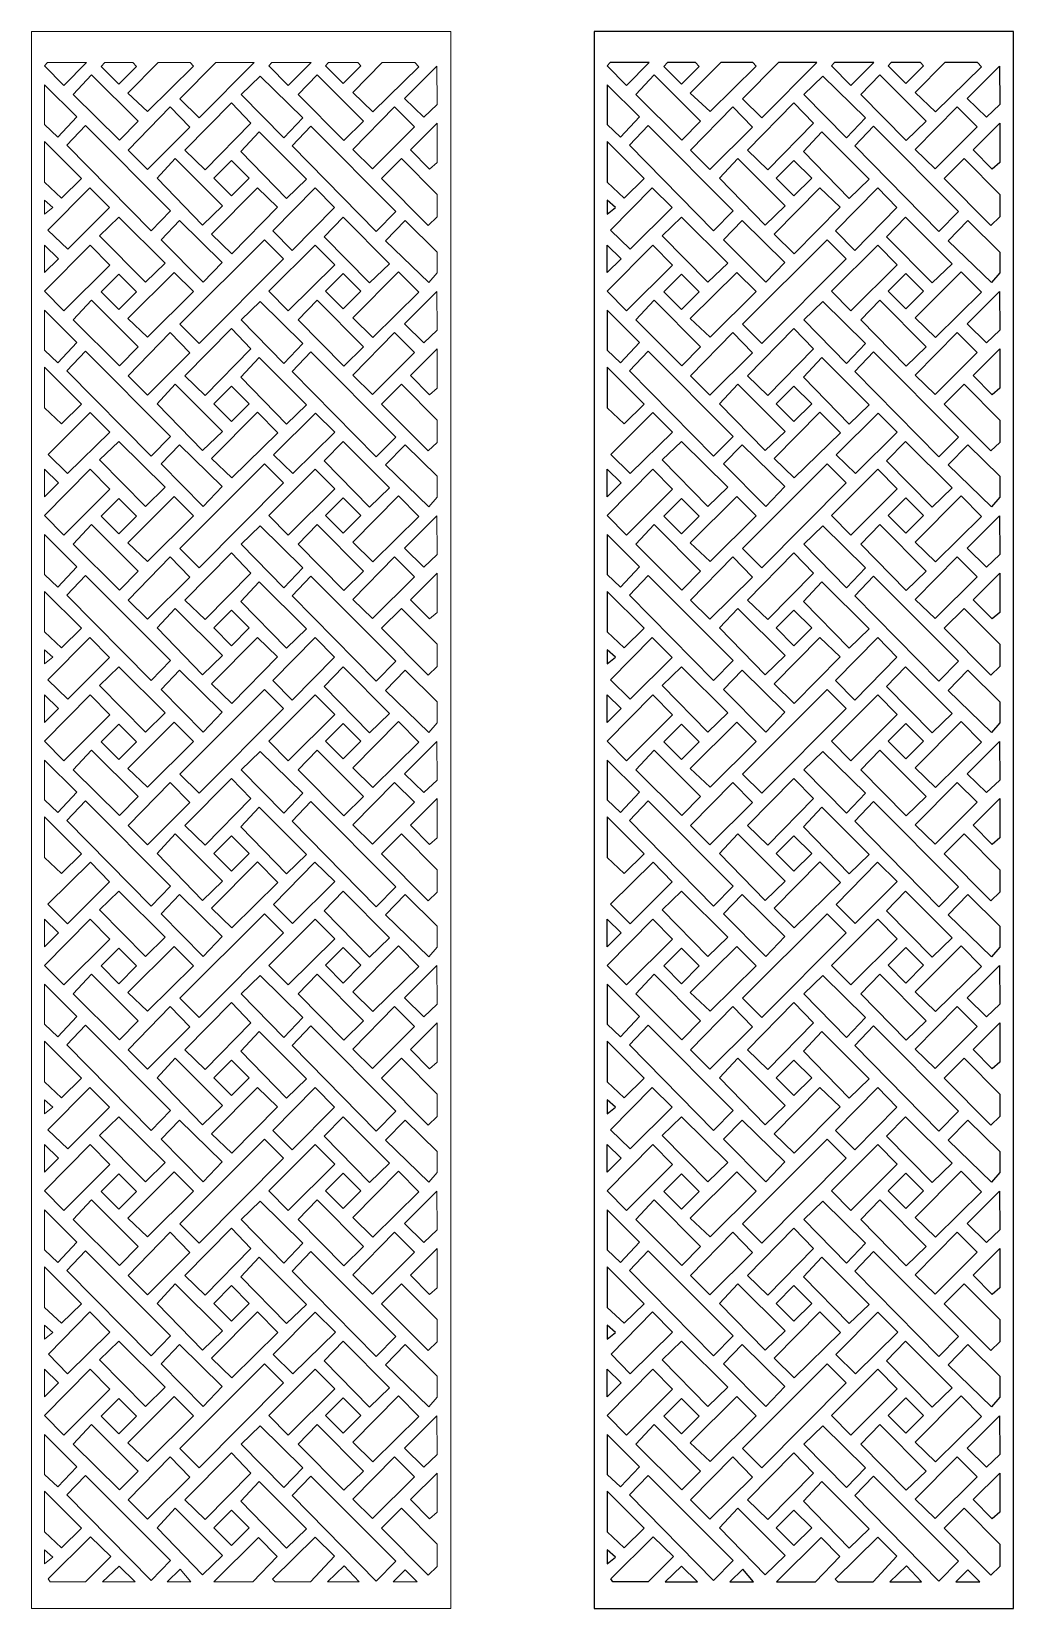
# Model space of a CAD drawing. Header units: centimetres. Extents: x -9.5 to 3.6, y -11.2 to 9.7.
import ezdxf

# ---------------------------------------------------------------- set-up
doc = ezdxf.new("R2010")
doc.units = ezdxf.units.CM
doc.header["$MEASUREMENT"] = 0
doc.layers.add('layer 1', color=7, linetype='Continuous')

msp = doc.modelspace()

# ---------------------------------------------------------------- linework, layer by layer
at = {"layer": 'layer 1', "color": 242, "lineweight": 9}
for points, knots in [([(-9.48305, -11.22934), (-9.48305, -11.22934), (-9.48305, 9.73196), (-9.48305, 9.73196), (-9.48305, 9.73196), (-9.48305, 9.73196), (-3.91095, 9.73196), (-3.91095, 9.73196), (-3.91095, 9.73196), (-3.91095, 9.73196), (-3.91095, -11.22934), (-3.91095, -11.22934), (-3.91095, -11.22934), (-3.91095, -11.22934), (-9.48305, -11.22934), (-9.48305, -11.22934)], [0, 0, 0, 0, 0.2, 0.2, 0.2, 0.2, 0.4, 0.4, 0.4, 0.4, 0.6, 0.6, 0.6, 0.6, 1, 1, 1, 1]), ([(-9.26962, 9.31838), (-9.26962, 9.31838), (-8.751, 9.31838), (-8.751, 9.31838), (-8.751, 9.31838), (-8.751, 9.31838), (-9.0518, 9.01652), (-9.0518, 9.01652), (-9.0518, 9.01652), (-9.0518, 9.01652), (-9.31058, 9.27696), (-9.31058, 9.27696), (-9.31058, 9.27696), (-9.31058, 9.27696), (-9.26962, 9.31838), (-9.26962, 9.31838)], [0, 0, 0, 0, 0.2, 0.2, 0.2, 0.2, 0.4, 0.4, 0.4, 0.4, 0.6, 0.6, 0.6, 0.6, 1, 1, 1, 1]), ([(-8.50762, 9.31838), (-8.50762, 9.31838), (-8.13676, 9.31838), (-8.13676, 9.31838), (-8.13676, 9.31838), (-8.13676, 9.31838), (-8.08697, 9.26859), (-8.08697, 9.26859), (-8.08697, 9.26859), (-8.08697, 9.26859), (-8.32219, 9.03337), (-8.32219, 9.03337), (-8.32219, 9.03337), (-8.32219, 9.03337), (-8.55741, 9.26859), (-8.55741, 9.26859), (-8.55741, 9.26859), (-8.55741, 9.26859), (-8.50762, 9.31838), (-8.50762, 9.31838)], [0, 0, 0, 0, 0.16666667, 0.16666667, 0.16666667, 0.16666667, 0.33333333, 0.33333333, 0.33333333, 0.33333333, 0.5, 0.5, 0.5, 0.5, 0.66666667, 0.66666667, 0.66666667, 0.66666667, 1, 1, 1, 1]), ([(-7.79972, 9.31838), (-7.79972, 9.31838), (-7.37523, 9.31838), (-7.37523, 9.31838), (-7.37523, 9.31838), (-7.37523, 9.31838), (-7.32939, 9.27288), (-7.32939, 9.27288), (-7.32939, 9.27288), (-7.32939, 9.27288), (-7.9418, 8.66716), (-7.9418, 8.66716), (-7.9418, 8.66716), (-7.9418, 8.66716), (-8.205, 8.91433), (-8.205, 8.91433), (-8.205, 8.91433), (-8.205, 8.91433), (-7.79972, 9.31838), (-7.79972, 9.31838)], [0, 0, 0, 0, 0.16666667, 0.16666667, 0.16666667, 0.16666667, 0.33333333, 0.33333333, 0.33333333, 0.33333333, 0.5, 0.5, 0.5, 0.5, 0.66666667, 0.66666667, 0.66666667, 0.66666667, 1, 1, 1, 1]), ([(-7.03195, 9.31838), (-7.03195, 9.31838), (-6.52473, 9.31838), (-6.52473, 9.31838), (-6.52473, 9.31838), (-6.52473, 9.31838), (-7.25421, 8.58313), (-7.25421, 8.58313), (-7.25421, 8.58313), (-7.25421, 8.58313), (-7.5107, 8.83963), (-7.5107, 8.83963), (-7.5107, 8.83963), (-7.5107, 8.83963), (-7.03195, 9.31838), (-7.03195, 9.31838)], [0, 0, 0, 0, 0.2, 0.2, 0.2, 0.2, 0.4, 0.4, 0.4, 0.4, 0.6, 0.6, 0.6, 0.6, 1, 1, 1, 1]), ([(-6.2884, 9.31838), (-6.2884, 9.31838), (-5.7682, 9.31838), (-5.7682, 9.31838), (-5.7682, 9.31838), (-5.7682, 9.31838), (-6.07118, 9.01652), (-6.07118, 9.01652), (-6.07118, 9.01652), (-6.07118, 9.01652), (-6.32995, 9.27696), (-6.32995, 9.27696), (-6.32995, 9.27696), (-6.32995, 9.27696), (-6.2884, 9.31838), (-6.2884, 9.31838)], [0, 0, 0, 0, 0.2, 0.2, 0.2, 0.2, 0.4, 0.4, 0.4, 0.4, 0.6, 0.6, 0.6, 0.6, 1, 1, 1, 1]), ([(-5.53584, 9.31838), (-5.53584, 9.31838), (-5.14729, 9.31838), (-5.14729, 9.31838), (-5.14729, 9.31838), (-5.14729, 9.31838), (-5.10635, 9.27744), (-5.10635, 9.27744), (-5.10635, 9.27744), (-5.10635, 9.27744), (-5.34157, 9.04221), (-5.34157, 9.04221), (-5.34157, 9.04221), (-5.34157, 9.04221), (-5.57679, 9.27744), (-5.57679, 9.27744), (-5.57679, 9.27744), (-5.57679, 9.27744), (-5.53584, 9.31838), (-5.53584, 9.31838)], [0, 0, 0, 0, 0.16666667, 0.16666667, 0.16666667, 0.16666667, 0.33333333, 0.33333333, 0.33333333, 0.33333333, 0.5, 0.5, 0.5, 0.5, 0.66666667, 0.66666667, 0.66666667, 0.66666667, 1, 1, 1, 1]), ([(-4.82481, 9.31838), (-4.82481, 9.31838), (-4.38935, 9.31838), (-4.38935, 9.31838), (-4.38935, 9.31838), (-4.38935, 9.31838), (-4.33549, 9.26404), (-4.33549, 9.26404), (-4.33549, 9.26404), (-4.33549, 9.26404), (-4.94791, 8.66273), (-4.94791, 8.66273), (-4.94791, 8.66273), (-4.94791, 8.66273), (-5.21553, 8.92317), (-5.21553, 8.92317), (-5.21553, 8.92317), (-5.21553, 8.92317), (-4.82481, 9.31838), (-4.82481, 9.31838)], [0, 0, 0, 0, 0.16666667, 0.16666667, 0.16666667, 0.16666667, 0.33333333, 0.33333333, 0.33333333, 0.33333333, 0.5, 0.5, 0.5, 0.5, 0.66666667, 0.66666667, 0.66666667, 0.66666667, 1, 1, 1, 1]), ([(-4.26916, 8.59198), (-4.26916, 8.59198), (-4.09227, 8.76003), (-4.09227, 8.76003), (-4.09227, 8.76003), (-4.09227, 8.76003), (-4.09669, 9.27301), (-4.09669, 9.27301), (-4.09669, 9.27301), (-4.09669, 9.27301), (-4.52565, 8.84405), (-4.52565, 8.84405), (-4.52565, 8.84405), (-4.52565, 8.84405), (-4.26916, 8.59198), (-4.26916, 8.59198)], [0, 0, 0, 0, 0.2, 0.2, 0.2, 0.2, 0.4, 0.4, 0.4, 0.4, 0.6, 0.6, 0.6, 0.6, 1, 1, 1, 1]), ([(-9.13368, 8.32664), (-9.13368, 8.32664), (-9.31058, 8.49469), (-9.31058, 8.49469), (-9.31058, 8.49469), (-9.31058, 8.49469), (-9.31058, 9.02536), (-9.31058, 9.02536), (-9.31058, 9.02536), (-9.31058, 9.02536), (-8.88161, 8.5964), (-8.88161, 8.5964), (-8.88161, 8.5964), (-8.88161, 8.5964), (-9.13368, 8.32664), (-9.13368, 8.32664)], [0, 0, 0, 0, 0.2, 0.2, 0.2, 0.2, 0.4, 0.4, 0.4, 0.4, 0.6, 0.6, 0.6, 0.6, 1, 1, 1, 1]), ([(-8.31556, 8.28684), (-8.31556, 8.28684), (-8.06791, 8.53891), (-8.06791, 8.53891), (-8.06791, 8.53891), (-8.06791, 8.53891), (-8.68703, 9.15803), (-8.68703, 9.15803), (-8.68703, 9.15803), (-8.68703, 9.15803), (-8.93026, 8.89712), (-8.93026, 8.89712), (-8.93026, 8.89712), (-8.93026, 8.89712), (-8.31556, 8.28684), (-8.31556, 8.28684)], [0, 0, 0, 0, 0.2, 0.2, 0.2, 0.2, 0.4, 0.4, 0.4, 0.4, 0.6, 0.6, 0.6, 0.6, 1, 1, 1, 1]), ([(-6.13095, 8.31779), (-6.13095, 8.31779), (-6.697, 8.89712), (-6.697, 8.89712), (-6.697, 8.89712), (-6.697, 8.89712), (-6.44493, 9.14034), (-6.44493, 9.14034), (-6.44493, 9.14034), (-6.44493, 9.14034), (-5.87888, 8.58313), (-5.87888, 8.58313), (-5.87888, 8.58313), (-5.87888, 8.58313), (-6.13095, 8.31779), (-6.13095, 8.31779)], [0, 0, 0, 0, 0.2, 0.2, 0.2, 0.2, 0.4, 0.4, 0.4, 0.4, 0.6, 0.6, 0.6, 0.6, 1, 1, 1, 1]), ([(-5.33494, 8.28242), (-5.33494, 8.28242), (-5.0696, 8.53891), (-5.0696, 8.53891), (-5.0696, 8.53891), (-5.0696, 8.53891), (-5.68872, 9.15803), (-5.68872, 9.15803), (-5.68872, 9.15803), (-5.68872, 9.15803), (-5.94079, 8.89712), (-5.94079, 8.89712), (-5.94079, 8.89712), (-5.94079, 8.89712), (-5.33494, 8.28242), (-5.33494, 8.28242)], [0, 0, 0, 0, 0.2, 0.2, 0.2, 0.2, 0.4, 0.4, 0.4, 0.4, 0.6, 0.6, 0.6, 0.6, 1, 1, 1, 1]), ([(-7.94408, 7.89768), (-7.94408, 7.89768), (-8.20058, 8.15417), (-8.20058, 8.15417), (-8.20058, 8.15417), (-8.20058, 8.15417), (-7.63895, 8.72907), (-7.63895, 8.72907), (-7.63895, 8.72907), (-7.63895, 8.72907), (-7.37803, 8.45931), (-7.37803, 8.45931), (-7.37803, 8.45931), (-7.37803, 8.45931), (-7.94408, 7.89768), (-7.94408, 7.89768)], [0, 0, 0, 0, 0.2, 0.2, 0.2, 0.2, 0.4, 0.4, 0.4, 0.4, 0.6, 0.6, 0.6, 0.6, 1, 1, 1, 1]), ([(-7.17674, 7.89325), (-7.17674, 7.89325), (-7.44437, 8.15369), (-7.44437, 8.15369), (-7.44437, 8.15369), (-7.44437, 8.15369), (-6.82733, 8.78214), (-6.82733, 8.78214), (-6.82733, 8.78214), (-6.82733, 8.78214), (-6.56875, 8.51225), (-6.56875, 8.51225), (-6.56875, 8.51225), (-6.56875, 8.51225), (-7.17674, 7.89325), (-7.17674, 7.89325)], [0, 0, 0, 0, 0.2, 0.2, 0.2, 0.2, 0.4, 0.4, 0.4, 0.4, 0.6, 0.6, 0.6, 0.6, 1, 1, 1, 1]), ([(-4.95019, 7.90652), (-4.95019, 7.90652), (-5.21553, 8.16301), (-5.21553, 8.16301), (-5.21553, 8.16301), (-5.21553, 8.16301), (-4.65832, 8.72907), (-4.65832, 8.72907), (-4.65832, 8.72907), (-4.65832, 8.72907), (-4.39298, 8.46373), (-4.39298, 8.46373), (-4.39298, 8.46373), (-4.39298, 8.46373), (-4.95019, 7.90652), (-4.95019, 7.90652)], [0, 0, 0, 0, 0.2, 0.2, 0.2, 0.2, 0.4, 0.4, 0.4, 0.4, 0.6, 0.6, 0.6, 0.6, 1, 1, 1, 1]), ([(-7.89544, 7.08397), (-7.89544, 7.08397), (-7.63453, 7.34931), (-7.63453, 7.34931), (-7.63453, 7.34931), (-7.63453, 7.34931), (-8.76663, 8.48142), (-8.76663, 8.48142), (-8.76663, 8.48142), (-8.76663, 8.48142), (-9.01428, 8.2205), (-9.01428, 8.2205), (-9.01428, 8.2205), (-9.01428, 8.2205), (-7.89544, 7.08397), (-7.89544, 7.08397)], [0, 0, 0, 0, 0.2, 0.2, 0.2, 0.2, 0.4, 0.4, 0.4, 0.4, 0.6, 0.6, 0.6, 0.6, 1, 1, 1, 1]), ([(-6.09557, 7.51293), (-6.09557, 7.51293), (-5.83023, 7.76943), (-5.83023, 7.76943), (-5.83023, 7.76943), (-5.83023, 7.76943), (-6.4582, 8.3974), (-6.4582, 8.3974), (-6.4582, 8.3974), (-6.4582, 8.3974), (-6.70142, 8.13648), (-6.70142, 8.13648), (-6.70142, 8.13648), (-6.70142, 8.13648), (-6.09557, 7.51293), (-6.09557, 7.51293)], [0, 0, 0, 0, 0.2, 0.2, 0.2, 0.2, 0.4, 0.4, 0.4, 0.4, 0.6, 0.6, 0.6, 0.6, 1, 1, 1, 1]), ([(-4.90155, 7.07513), (-4.90155, 7.07513), (-4.64063, 7.34046), (-4.64063, 7.34046), (-4.64063, 7.34046), (-4.64063, 7.34046), (-5.77274, 8.47258), (-5.77274, 8.47258), (-5.77274, 8.47258), (-5.77274, 8.47258), (-6.02039, 8.21166), (-6.02039, 8.21166), (-6.02039, 8.21166), (-6.02039, 8.21166), (-4.90155, 7.07513), (-4.90155, 7.07513)], [0, 0, 0, 0, 0.2, 0.2, 0.2, 0.2, 0.4, 0.4, 0.4, 0.4, 0.6, 0.6, 0.6, 0.6, 1, 1, 1, 1]), ([(-4.19398, 7.9021), (-4.19398, 7.9021), (-4.09227, 7.99054), (-4.09227, 7.99054), (-4.09227, 7.99054), (-4.09227, 7.99054), (-4.09227, 8.51238), (-4.09227, 8.51238), (-4.09227, 8.51238), (-4.09227, 8.51238), (-4.44605, 8.15859), (-4.44605, 8.15859), (-4.44605, 8.15859), (-4.44605, 8.15859), (-4.19398, 7.9021), (-4.19398, 7.9021)], [0, 0, 0, 0, 0.2, 0.2, 0.2, 0.2, 0.4, 0.4, 0.4, 0.4, 0.6, 0.6, 0.6, 0.6, 1, 1, 1, 1]), ([(-9.31058, 7.72963), (-9.31058, 7.72963), (-9.31058, 8.26915), (-9.31058, 8.26915), (-9.31058, 8.26915), (-9.31058, 8.26915), (-8.8197, 7.77827), (-8.8197, 7.77827), (-8.8197, 7.77827), (-8.8197, 7.77827), (-9.08504, 7.51736), (-9.08504, 7.51736), (-9.08504, 7.51736), (-9.08504, 7.51736), (-9.31058, 7.72963), (-9.31058, 7.72963)], [0, 0, 0, 0, 0.2, 0.2, 0.2, 0.2, 0.4, 0.4, 0.4, 0.4, 0.6, 0.6, 0.6, 0.6, 1, 1, 1, 1]), ([(-7.20999, 7.15915), (-7.20999, 7.15915), (-6.94465, 7.41564), (-6.94465, 7.41564), (-6.94465, 7.41564), (-6.94465, 7.41564), (-7.57261, 8.04361), (-7.57261, 8.04361), (-7.57261, 8.04361), (-7.57261, 8.04361), (-7.81584, 7.7827), (-7.81584, 7.7827), (-7.81584, 7.7827), (-7.81584, 7.7827), (-7.20999, 7.15915), (-7.20999, 7.15915)], [0, 0, 0, 0, 0.2, 0.2, 0.2, 0.2, 0.4, 0.4, 0.4, 0.4, 0.6, 0.6, 0.6, 0.6, 1, 1, 1, 1]), ([(-7.06268, 7.7827), (-7.06268, 7.7827), (-6.82746, 8.01792), (-6.82746, 8.01792), (-6.82746, 8.01792), (-6.82746, 8.01792), (-6.59223, 7.7827), (-6.59223, 7.7827), (-6.59223, 7.7827), (-6.59223, 7.7827), (-6.82746, 7.54747), (-6.82746, 7.54747), (-6.82746, 7.54747), (-6.82746, 7.54747), (-7.06268, 7.7827), (-7.06268, 7.7827)], [0, 0, 0, 0, 0.2, 0.2, 0.2, 0.2, 0.4, 0.4, 0.4, 0.4, 0.6, 0.6, 0.6, 0.6, 1, 1, 1, 1]), ([(-4.21167, 7.15473), (-4.21167, 7.15473), (-4.09227, 7.26971), (-4.09227, 7.26971), (-4.09227, 7.26971), (-4.09227, 7.26971), (-4.09227, 7.566), (-4.09227, 7.566), (-4.09227, 7.566), (-4.09227, 7.566), (-4.56545, 8.04361), (-4.56545, 8.04361), (-4.56545, 8.04361), (-4.56545, 8.04361), (-4.83079, 7.77827), (-4.83079, 7.77827), (-4.83079, 7.77827), (-4.83079, 7.77827), (-4.21167, 7.15473), (-4.21167, 7.15473)], [0, 0, 0, 0, 0.16666667, 0.16666667, 0.16666667, 0.16666667, 0.33333333, 0.33333333, 0.33333333, 0.33333333, 0.5, 0.5, 0.5, 0.5, 0.66666667, 0.66666667, 0.66666667, 0.66666667, 1, 1, 1, 1]), ([(-9.00249, 6.83779), (-9.00249, 6.83779), (-9.26488, 7.09134), (-9.26488, 7.09134), (-9.26488, 7.09134), (-9.26488, 7.09134), (-8.71062, 7.65445), (-8.71062, 7.65445), (-8.71062, 7.65445), (-8.71062, 7.65445), (-8.44823, 7.39206), (-8.44823, 7.39206), (-8.44823, 7.39206), (-8.44823, 7.39206), (-9.00249, 6.83779), (-9.00249, 6.83779)], [0, 0, 0, 0, 0.2, 0.2, 0.2, 0.2, 0.4, 0.4, 0.4, 0.4, 0.6, 0.6, 0.6, 0.6, 1, 1, 1, 1]), ([(-6.48239, 7.65445), (-6.48239, 7.65445), (-7.09058, 7.03927), (-7.09058, 7.03927), (-7.09058, 7.03927), (-7.09058, 7.03927), (-6.82296, 6.77883), (-6.82296, 6.77883), (-6.82296, 6.77883), (-6.82296, 6.77883), (-6.2135, 7.39783), (-6.2135, 7.39783), (-6.2135, 7.39783), (-6.2135, 7.39783), (-6.48239, 7.65445), (-6.48239, 7.65445)], [0, 0, 0, 0, 0.2, 0.2, 0.2, 0.2, 0.4, 0.4, 0.4, 0.4, 0.6, 0.6, 0.6, 0.6, 1, 1, 1, 1]), ([(-6.01811, 6.82305), (-6.01811, 6.82305), (-6.27688, 7.08349), (-6.27688, 7.08349), (-6.27688, 7.08349), (-6.27688, 7.08349), (-5.71291, 7.65445), (-5.71291, 7.65445), (-5.71291, 7.65445), (-5.71291, 7.65445), (-5.45876, 7.39341), (-5.45876, 7.39341), (-5.45876, 7.39341), (-5.45876, 7.39341), (-6.01811, 6.82305), (-6.01811, 6.82305)], [0, 0, 0, 0, 0.2, 0.2, 0.2, 0.2, 0.4, 0.4, 0.4, 0.4, 0.6, 0.6, 0.6, 0.6, 1, 1, 1, 1]), ([(-9.31058, 7.30509), (-9.31058, 7.30509), (-9.31058, 7.49082), (-9.31058, 7.49082), (-9.31058, 7.49082), (-9.31058, 7.49082), (-9.20002, 7.39353), (-9.20002, 7.39353), (-9.20002, 7.39353), (-9.20002, 7.39353), (-9.31058, 7.30509), (-9.31058, 7.30509)], [0, 0, 0, 0, 0.25, 0.25, 0.25, 0.25, 0.5, 0.5, 0.5, 0.5, 1, 1, 1, 1]), ([(-7.97062, 6.39851), (-7.97062, 6.39851), (-7.70528, 6.65501), (-7.70528, 6.65501), (-7.70528, 6.65501), (-7.70528, 6.65501), (-8.3244, 7.26529), (-8.3244, 7.26529), (-8.3244, 7.26529), (-8.3244, 7.26529), (-8.5809, 7.01764), (-8.5809, 7.01764), (-8.5809, 7.01764), (-8.5809, 7.01764), (-7.97062, 6.39851), (-7.97062, 6.39851)], [0, 0, 0, 0, 0.2, 0.2, 0.2, 0.2, 0.4, 0.4, 0.4, 0.4, 0.6, 0.6, 0.6, 0.6, 1, 1, 1, 1]), ([(-7.20114, 6.39851), (-7.20114, 6.39851), (-7.76277, 6.96457), (-7.76277, 6.96457), (-7.76277, 6.96457), (-7.76277, 6.96457), (-7.51512, 7.22106), (-7.51512, 7.22106), (-7.51512, 7.22106), (-7.51512, 7.22106), (-6.94907, 6.66385), (-6.94907, 6.66385), (-6.94907, 6.66385), (-6.94907, 6.66385), (-7.20114, 6.39851), (-7.20114, 6.39851)], [0, 0, 0, 0, 0.2, 0.2, 0.2, 0.2, 0.4, 0.4, 0.4, 0.4, 0.6, 0.6, 0.6, 0.6, 1, 1, 1, 1]), ([(-4.99, 6.38967), (-4.99, 6.38967), (-4.72466, 6.64616), (-4.72466, 6.64616), (-4.72466, 6.64616), (-4.72466, 6.64616), (-5.34378, 7.26529), (-5.34378, 7.26529), (-5.34378, 7.26529), (-5.34378, 7.26529), (-5.59585, 7.00437), (-5.59585, 7.00437), (-5.59585, 7.00437), (-5.59585, 7.00437), (-4.99, 6.38967), (-4.99, 6.38967)], [0, 0, 0, 0, 0.2, 0.2, 0.2, 0.2, 0.4, 0.4, 0.4, 0.4, 0.6, 0.6, 0.6, 0.6, 1, 1, 1, 1]), ([(-4.20283, 6.39409), (-4.20283, 6.39409), (-4.09227, 6.52234), (-4.09227, 6.52234), (-4.09227, 6.52234), (-4.09227, 6.52234), (-4.09227, 6.80094), (-4.09227, 6.80094), (-4.09227, 6.80094), (-4.09227, 6.80094), (-4.51681, 7.22106), (-4.51681, 7.22106), (-4.51681, 7.22106), (-4.51681, 7.22106), (-4.77772, 6.9513), (-4.77772, 6.9513), (-4.77772, 6.9513), (-4.77772, 6.9513), (-4.20283, 6.39409), (-4.20283, 6.39409)], [0, 0, 0, 0, 0.16666667, 0.16666667, 0.16666667, 0.16666667, 0.33333333, 0.33333333, 0.33333333, 0.33333333, 0.5, 0.5, 0.5, 0.5, 0.66666667, 0.66666667, 0.66666667, 0.66666667, 1, 1, 1, 1]), ([(-7.25421, 5.58481), (-7.25421, 5.58481), (-7.5107, 5.8413), (-7.5107, 5.8413), (-7.5107, 5.8413), (-7.5107, 5.8413), (-6.38744, 6.96457), (-6.38744, 6.96457), (-6.38744, 6.96457), (-6.38744, 6.96457), (-6.13537, 6.7125), (-6.13537, 6.7125), (-6.13537, 6.7125), (-6.13537, 6.7125), (-7.25421, 5.58481), (-7.25421, 5.58481)], [0, 0, 0, 0, 0.2, 0.2, 0.2, 0.2, 0.4, 0.4, 0.4, 0.4, 0.6, 0.6, 0.6, 0.6, 1, 1, 1, 1]), ([(-9.0518, 6.01819), (-9.0518, 6.01819), (-9.31058, 6.27863), (-9.31058, 6.27863), (-9.31058, 6.27863), (-9.31058, 6.27863), (-8.70238, 6.89381), (-8.70238, 6.89381), (-8.70238, 6.89381), (-8.70238, 6.89381), (-8.4438, 6.62835), (-8.4438, 6.62835), (-8.4438, 6.62835), (-8.4438, 6.62835), (-9.0518, 6.01819), (-9.0518, 6.01819)], [0, 0, 0, 0, 0.2, 0.2, 0.2, 0.2, 0.4, 0.4, 0.4, 0.4, 0.6, 0.6, 0.6, 0.6, 1, 1, 1, 1]), ([(-9.31058, 6.52676), (-9.31058, 6.52676), (-9.12484, 6.7125), (-9.12484, 6.7125), (-9.12484, 6.7125), (-9.12484, 6.7125), (-9.31058, 6.89381), (-9.31058, 6.89381), (-9.31058, 6.89381), (-9.31058, 6.89381), (-9.31058, 6.52676), (-9.31058, 6.52676)], [0, 0, 0, 0, 0.25, 0.25, 0.25, 0.25, 0.5, 0.5, 0.5, 0.5, 1, 1, 1, 1]), ([(-6.07118, 6.01819), (-6.07118, 6.01819), (-6.32995, 6.27863), (-6.32995, 6.27863), (-6.32995, 6.27863), (-6.32995, 6.27863), (-5.71291, 6.89381), (-5.71291, 6.89381), (-5.71291, 6.89381), (-5.71291, 6.89381), (-5.45434, 6.63277), (-5.45434, 6.63277), (-5.45434, 6.63277), (-5.45434, 6.63277), (-6.07118, 6.01819), (-6.07118, 6.01819)], [0, 0, 0, 0, 0.2, 0.2, 0.2, 0.2, 0.4, 0.4, 0.4, 0.4, 0.6, 0.6, 0.6, 0.6, 1, 1, 1, 1]), ([(-8.55741, 6.27027), (-8.55741, 6.27027), (-8.32219, 6.50549), (-8.32219, 6.50549), (-8.32219, 6.50549), (-8.32219, 6.50549), (-8.08697, 6.27027), (-8.08697, 6.27027), (-8.08697, 6.27027), (-8.08697, 6.27027), (-8.32219, 6.03504), (-8.32219, 6.03504), (-8.32219, 6.03504), (-8.32219, 6.03504), (-8.55741, 6.27027), (-8.55741, 6.27027)], [0, 0, 0, 0, 0.2, 0.2, 0.2, 0.2, 0.4, 0.4, 0.4, 0.4, 0.6, 0.6, 0.6, 0.6, 1, 1, 1, 1]), ([(-7.9418, 5.66883), (-7.9418, 5.66883), (-8.205, 5.916), (-8.205, 5.916), (-8.205, 5.916), (-8.205, 5.916), (-7.58796, 6.53118), (-7.58796, 6.53118), (-7.58796, 6.53118), (-7.58796, 6.53118), (-7.32939, 6.27456), (-7.32939, 6.27456), (-7.32939, 6.27456), (-7.32939, 6.27456), (-7.9418, 5.66883), (-7.9418, 5.66883)], [0, 0, 0, 0, 0.2, 0.2, 0.2, 0.2, 0.4, 0.4, 0.4, 0.4, 0.6, 0.6, 0.6, 0.6, 1, 1, 1, 1]), ([(-5.57679, 6.27911), (-5.57679, 6.27911), (-5.34157, 6.51433), (-5.34157, 6.51433), (-5.34157, 6.51433), (-5.34157, 6.51433), (-5.10635, 6.27911), (-5.10635, 6.27911), (-5.10635, 6.27911), (-5.10635, 6.27911), (-5.34157, 6.04389), (-5.34157, 6.04389), (-5.34157, 6.04389), (-5.34157, 6.04389), (-5.57679, 6.27911), (-5.57679, 6.27911)], [0, 0, 0, 0, 0.2, 0.2, 0.2, 0.2, 0.4, 0.4, 0.4, 0.4, 0.6, 0.6, 0.6, 0.6, 1, 1, 1, 1]), ([(-4.94791, 5.66441), (-4.94791, 5.66441), (-5.21553, 5.92485), (-5.21553, 5.92485), (-5.21553, 5.92485), (-5.21553, 5.92485), (-4.60734, 6.54003), (-4.60734, 6.54003), (-4.60734, 6.54003), (-4.60734, 6.54003), (-4.33549, 6.26572), (-4.33549, 6.26572), (-4.33549, 6.26572), (-4.33549, 6.26572), (-4.94791, 5.66441), (-4.94791, 5.66441)], [0, 0, 0, 0, 0.2, 0.2, 0.2, 0.2, 0.4, 0.4, 0.4, 0.4, 0.6, 0.6, 0.6, 0.6, 1, 1, 1, 1]), ([(-8.31556, 5.28851), (-8.31556, 5.28851), (-8.06791, 5.54059), (-8.06791, 5.54059), (-8.06791, 5.54059), (-8.06791, 5.54059), (-8.68703, 6.15971), (-8.68703, 6.15971), (-8.68703, 6.15971), (-8.68703, 6.15971), (-8.93026, 5.89879), (-8.93026, 5.89879), (-8.93026, 5.89879), (-8.93026, 5.89879), (-8.31556, 5.28851), (-8.31556, 5.28851)], [0, 0, 0, 0, 0.2, 0.2, 0.2, 0.2, 0.4, 0.4, 0.4, 0.4, 0.6, 0.6, 0.6, 0.6, 1, 1, 1, 1]), ([(-6.13095, 5.31947), (-6.13095, 5.31947), (-6.697, 5.89879), (-6.697, 5.89879), (-6.697, 5.89879), (-6.697, 5.89879), (-6.44493, 6.14202), (-6.44493, 6.14202), (-6.44493, 6.14202), (-6.44493, 6.14202), (-5.87888, 5.58481), (-5.87888, 5.58481), (-5.87888, 5.58481), (-5.87888, 5.58481), (-6.13095, 5.31947), (-6.13095, 5.31947)], [0, 0, 0, 0, 0.2, 0.2, 0.2, 0.2, 0.4, 0.4, 0.4, 0.4, 0.6, 0.6, 0.6, 0.6, 1, 1, 1, 1]), ([(-5.33494, 5.28409), (-5.33494, 5.28409), (-5.0696, 5.54059), (-5.0696, 5.54059), (-5.0696, 5.54059), (-5.0696, 5.54059), (-5.68872, 6.15971), (-5.68872, 6.15971), (-5.68872, 6.15971), (-5.68872, 6.15971), (-5.94079, 5.89879), (-5.94079, 5.89879), (-5.94079, 5.89879), (-5.94079, 5.89879), (-5.33494, 5.28409), (-5.33494, 5.28409)], [0, 0, 0, 0, 0.2, 0.2, 0.2, 0.2, 0.4, 0.4, 0.4, 0.4, 0.6, 0.6, 0.6, 0.6, 1, 1, 1, 1]), ([(-4.26916, 5.59365), (-4.26916, 5.59365), (-4.09227, 5.7617), (-4.09227, 5.7617), (-4.09227, 5.7617), (-4.09227, 5.7617), (-4.09669, 6.27469), (-4.09669, 6.27469), (-4.09669, 6.27469), (-4.09669, 6.27469), (-4.52565, 5.84572), (-4.52565, 5.84572), (-4.52565, 5.84572), (-4.52565, 5.84572), (-4.26916, 5.59365), (-4.26916, 5.59365)], [0, 0, 0, 0, 0.2, 0.2, 0.2, 0.2, 0.4, 0.4, 0.4, 0.4, 0.6, 0.6, 0.6, 0.6, 1, 1, 1, 1]), ([(-9.13368, 5.32831), (-9.13368, 5.32831), (-9.31058, 5.49636), (-9.31058, 5.49636), (-9.31058, 5.49636), (-9.31058, 5.49636), (-9.31058, 6.02704), (-9.31058, 6.02704), (-9.31058, 6.02704), (-9.31058, 6.02704), (-8.88161, 5.59808), (-8.88161, 5.59808), (-8.88161, 5.59808), (-8.88161, 5.59808), (-9.13368, 5.32831), (-9.13368, 5.32831)], [0, 0, 0, 0, 0.2, 0.2, 0.2, 0.2, 0.4, 0.4, 0.4, 0.4, 0.6, 0.6, 0.6, 0.6, 1, 1, 1, 1]), ([(-7.94408, 4.89935), (-7.94408, 4.89935), (-8.20058, 5.15584), (-8.20058, 5.15584), (-8.20058, 5.15584), (-8.20058, 5.15584), (-7.63895, 5.73074), (-7.63895, 5.73074), (-7.63895, 5.73074), (-7.63895, 5.73074), (-7.37803, 5.46098), (-7.37803, 5.46098), (-7.37803, 5.46098), (-7.37803, 5.46098), (-7.94408, 4.89935), (-7.94408, 4.89935)], [0, 0, 0, 0, 0.2, 0.2, 0.2, 0.2, 0.4, 0.4, 0.4, 0.4, 0.6, 0.6, 0.6, 0.6, 1, 1, 1, 1]), ([(-7.17674, 4.89493), (-7.17674, 4.89493), (-7.44437, 5.15536), (-7.44437, 5.15536), (-7.44437, 5.15536), (-7.44437, 5.15536), (-6.82733, 5.78381), (-6.82733, 5.78381), (-6.82733, 5.78381), (-6.82733, 5.78381), (-6.56875, 5.51392), (-6.56875, 5.51392), (-6.56875, 5.51392), (-6.56875, 5.51392), (-7.17674, 4.89493), (-7.17674, 4.89493)], [0, 0, 0, 0, 0.2, 0.2, 0.2, 0.2, 0.4, 0.4, 0.4, 0.4, 0.6, 0.6, 0.6, 0.6, 1, 1, 1, 1]), ([(-4.95019, 4.9082), (-4.95019, 4.9082), (-5.21553, 5.16469), (-5.21553, 5.16469), (-5.21553, 5.16469), (-5.21553, 5.16469), (-4.65832, 5.73074), (-4.65832, 5.73074), (-4.65832, 5.73074), (-4.65832, 5.73074), (-4.39298, 5.46541), (-4.39298, 5.46541), (-4.39298, 5.46541), (-4.39298, 5.46541), (-4.95019, 4.9082), (-4.95019, 4.9082)], [0, 0, 0, 0, 0.2, 0.2, 0.2, 0.2, 0.4, 0.4, 0.4, 0.4, 0.6, 0.6, 0.6, 0.6, 1, 1, 1, 1]), ([(-7.89544, 4.08565), (-7.89544, 4.08565), (-7.63453, 4.35098), (-7.63453, 4.35098), (-7.63453, 4.35098), (-7.63453, 4.35098), (-8.76663, 5.4831), (-8.76663, 5.4831), (-8.76663, 5.4831), (-8.76663, 5.4831), (-9.01428, 5.22218), (-9.01428, 5.22218), (-9.01428, 5.22218), (-9.01428, 5.22218), (-7.89544, 4.08565), (-7.89544, 4.08565)], [0, 0, 0, 0, 0.2, 0.2, 0.2, 0.2, 0.4, 0.4, 0.4, 0.4, 0.6, 0.6, 0.6, 0.6, 1, 1, 1, 1]), ([(-4.90155, 4.0768), (-4.90155, 4.0768), (-4.64063, 4.34214), (-4.64063, 4.34214), (-4.64063, 4.34214), (-4.64063, 4.34214), (-5.77274, 5.47425), (-5.77274, 5.47425), (-5.77274, 5.47425), (-5.77274, 5.47425), (-6.02039, 5.21333), (-6.02039, 5.21333), (-6.02039, 5.21333), (-6.02039, 5.21333), (-4.90155, 4.0768), (-4.90155, 4.0768)], [0, 0, 0, 0, 0.2, 0.2, 0.2, 0.2, 0.4, 0.4, 0.4, 0.4, 0.6, 0.6, 0.6, 0.6, 1, 1, 1, 1]), ([(-4.19398, 4.90377), (-4.19398, 4.90377), (-4.09227, 4.99222), (-4.09227, 4.99222), (-4.09227, 4.99222), (-4.09227, 4.99222), (-4.09227, 5.51405), (-4.09227, 5.51405), (-4.09227, 5.51405), (-4.09227, 5.51405), (-4.44605, 5.16027), (-4.44605, 5.16027), (-4.44605, 5.16027), (-4.44605, 5.16027), (-4.19398, 4.90377), (-4.19398, 4.90377)], [0, 0, 0, 0, 0.2, 0.2, 0.2, 0.2, 0.4, 0.4, 0.4, 0.4, 0.6, 0.6, 0.6, 0.6, 1, 1, 1, 1]), ([(-9.31058, 4.7313), (-9.31058, 4.7313), (-9.31058, 5.27082), (-9.31058, 5.27082), (-9.31058, 5.27082), (-9.31058, 5.27082), (-8.8197, 4.77995), (-8.8197, 4.77995), (-8.8197, 4.77995), (-8.8197, 4.77995), (-9.08504, 4.51903), (-9.08504, 4.51903), (-9.08504, 4.51903), (-9.08504, 4.51903), (-9.31058, 4.7313), (-9.31058, 4.7313)], [0, 0, 0, 0, 0.2, 0.2, 0.2, 0.2, 0.4, 0.4, 0.4, 0.4, 0.6, 0.6, 0.6, 0.6, 1, 1, 1, 1]), ([(-6.09557, 4.51461), (-6.09557, 4.51461), (-5.83023, 4.7711), (-5.83023, 4.7711), (-5.83023, 4.7711), (-5.83023, 4.7711), (-6.4582, 5.39907), (-6.4582, 5.39907), (-6.4582, 5.39907), (-6.4582, 5.39907), (-6.70142, 5.13816), (-6.70142, 5.13816), (-6.70142, 5.13816), (-6.70142, 5.13816), (-6.09557, 4.51461), (-6.09557, 4.51461)], [0, 0, 0, 0, 0.2, 0.2, 0.2, 0.2, 0.4, 0.4, 0.4, 0.4, 0.6, 0.6, 0.6, 0.6, 1, 1, 1, 1]), ([(-7.20999, 4.16083), (-7.20999, 4.16083), (-6.94465, 4.41732), (-6.94465, 4.41732), (-6.94465, 4.41732), (-6.94465, 4.41732), (-7.57261, 5.04529), (-7.57261, 5.04529), (-7.57261, 5.04529), (-7.57261, 5.04529), (-7.81584, 4.78437), (-7.81584, 4.78437), (-7.81584, 4.78437), (-7.81584, 4.78437), (-7.20999, 4.16083), (-7.20999, 4.16083)], [0, 0, 0, 0, 0.2, 0.2, 0.2, 0.2, 0.4, 0.4, 0.4, 0.4, 0.6, 0.6, 0.6, 0.6, 1, 1, 1, 1]), ([(-4.21167, 4.1564), (-4.21167, 4.1564), (-4.09227, 4.27138), (-4.09227, 4.27138), (-4.09227, 4.27138), (-4.09227, 4.27138), (-4.09227, 4.56768), (-4.09227, 4.56768), (-4.09227, 4.56768), (-4.09227, 4.56768), (-4.56545, 5.04529), (-4.56545, 5.04529), (-4.56545, 5.04529), (-4.56545, 5.04529), (-4.83079, 4.77995), (-4.83079, 4.77995), (-4.83079, 4.77995), (-4.83079, 4.77995), (-4.21167, 4.1564), (-4.21167, 4.1564)], [0, 0, 0, 0, 0.16666667, 0.16666667, 0.16666667, 0.16666667, 0.33333333, 0.33333333, 0.33333333, 0.33333333, 0.5, 0.5, 0.5, 0.5, 0.66666667, 0.66666667, 0.66666667, 0.66666667, 1, 1, 1, 1]), ([(-7.06268, 4.78437), (-7.06268, 4.78437), (-6.82746, 5.01959), (-6.82746, 5.01959), (-6.82746, 5.01959), (-6.82746, 5.01959), (-6.59223, 4.78437), (-6.59223, 4.78437), (-6.59223, 4.78437), (-6.59223, 4.78437), (-6.82746, 4.54915), (-6.82746, 4.54915), (-6.82746, 4.54915), (-6.82746, 4.54915), (-7.06268, 4.78437), (-7.06268, 4.78437)], [0, 0, 0, 0, 0.2, 0.2, 0.2, 0.2, 0.4, 0.4, 0.4, 0.4, 0.6, 0.6, 0.6, 0.6, 1, 1, 1, 1]), ([(-9.00544, 3.85569), (-9.00544, 3.85569), (-9.26193, 4.10776), (-9.26193, 4.10776), (-9.26193, 4.10776), (-9.26193, 4.10776), (-8.70472, 4.66939), (-8.70472, 4.66939), (-8.70472, 4.66939), (-8.70472, 4.66939), (-8.4438, 4.40847), (-8.4438, 4.40847), (-8.4438, 4.40847), (-8.4438, 4.40847), (-9.00544, 3.85569), (-9.00544, 3.85569)], [0, 0, 0, 0, 0.2, 0.2, 0.2, 0.2, 0.4, 0.4, 0.4, 0.4, 0.6, 0.6, 0.6, 0.6, 1, 1, 1, 1]), ([(-6.82296, 3.7982), (-6.82296, 3.7982), (-7.09058, 4.05863), (-7.09058, 4.05863), (-7.09058, 4.05863), (-7.09058, 4.05863), (-6.48239, 4.67381), (-6.48239, 4.67381), (-6.48239, 4.67381), (-6.48239, 4.67381), (-6.21055, 4.3995), (-6.21055, 4.3995), (-6.21055, 4.3995), (-6.21055, 4.3995), (-6.82296, 3.7982), (-6.82296, 3.7982)], [0, 0, 0, 0, 0.2, 0.2, 0.2, 0.2, 0.4, 0.4, 0.4, 0.4, 0.6, 0.6, 0.6, 0.6, 1, 1, 1, 1]), ([(-6.01154, 3.85569), (-6.01154, 3.85569), (-6.26804, 4.10334), (-6.26804, 4.10334), (-6.26804, 4.10334), (-6.26804, 4.10334), (-5.71083, 4.66055), (-5.71083, 4.66055), (-5.71083, 4.66055), (-5.71083, 4.66055), (-5.45434, 4.40847), (-5.45434, 4.40847), (-5.45434, 4.40847), (-5.45434, 4.40847), (-6.01154, 3.85569), (-6.01154, 3.85569)], [0, 0, 0, 0, 0.2, 0.2, 0.2, 0.2, 0.4, 0.4, 0.4, 0.4, 0.6, 0.6, 0.6, 0.6, 1, 1, 1, 1]), ([(-7.97062, 3.41788), (-7.97062, 3.41788), (-7.70528, 3.67437), (-7.70528, 3.67437), (-7.70528, 3.67437), (-7.70528, 3.67437), (-8.3244, 4.28465), (-8.3244, 4.28465), (-8.3244, 4.28465), (-8.3244, 4.28465), (-8.5809, 4.037), (-8.5809, 4.037), (-8.5809, 4.037), (-8.5809, 4.037), (-7.97062, 3.41788), (-7.97062, 3.41788)], [0, 0, 0, 0, 0.2, 0.2, 0.2, 0.2, 0.4, 0.4, 0.4, 0.4, 0.6, 0.6, 0.6, 0.6, 1, 1, 1, 1]), ([(-7.20114, 3.41788), (-7.20114, 3.41788), (-7.76277, 3.98393), (-7.76277, 3.98393), (-7.76277, 3.98393), (-7.76277, 3.98393), (-7.51512, 4.24043), (-7.51512, 4.24043), (-7.51512, 4.24043), (-7.51512, 4.24043), (-6.94907, 3.68322), (-6.94907, 3.68322), (-6.94907, 3.68322), (-6.94907, 3.68322), (-7.20114, 3.41788), (-7.20114, 3.41788)], [0, 0, 0, 0, 0.2, 0.2, 0.2, 0.2, 0.4, 0.4, 0.4, 0.4, 0.6, 0.6, 0.6, 0.6, 1, 1, 1, 1]), ([(-4.99, 3.40903), (-4.99, 3.40903), (-4.72466, 3.66553), (-4.72466, 3.66553), (-4.72466, 3.66553), (-4.72466, 3.66553), (-5.34378, 4.28465), (-5.34378, 4.28465), (-5.34378, 4.28465), (-5.34378, 4.28465), (-5.59585, 4.02373), (-5.59585, 4.02373), (-5.59585, 4.02373), (-5.59585, 4.02373), (-4.99, 3.40903), (-4.99, 3.40903)], [0, 0, 0, 0, 0.2, 0.2, 0.2, 0.2, 0.4, 0.4, 0.4, 0.4, 0.6, 0.6, 0.6, 0.6, 1, 1, 1, 1]), ([(-4.20283, 3.41345), (-4.20283, 3.41345), (-4.09227, 3.5417), (-4.09227, 3.5417), (-4.09227, 3.5417), (-4.09227, 3.5417), (-4.09227, 3.82031), (-4.09227, 3.82031), (-4.09227, 3.82031), (-4.09227, 3.82031), (-4.51681, 4.24043), (-4.51681, 4.24043), (-4.51681, 4.24043), (-4.51681, 4.24043), (-4.77772, 3.97067), (-4.77772, 3.97067), (-4.77772, 3.97067), (-4.77772, 3.97067), (-4.20283, 3.41345), (-4.20283, 3.41345)], [0, 0, 0, 0, 0.16666667, 0.16666667, 0.16666667, 0.16666667, 0.33333333, 0.33333333, 0.33333333, 0.33333333, 0.5, 0.5, 0.5, 0.5, 0.66666667, 0.66666667, 0.66666667, 0.66666667, 1, 1, 1, 1]), ([(-7.25421, 2.60417), (-7.25421, 2.60417), (-7.5107, 2.86067), (-7.5107, 2.86067), (-7.5107, 2.86067), (-7.5107, 2.86067), (-6.38744, 3.98393), (-6.38744, 3.98393), (-6.38744, 3.98393), (-6.38744, 3.98393), (-6.13537, 3.73186), (-6.13537, 3.73186), (-6.13537, 3.73186), (-6.13537, 3.73186), (-7.25421, 2.60417), (-7.25421, 2.60417)], [0, 0, 0, 0, 0.2, 0.2, 0.2, 0.2, 0.4, 0.4, 0.4, 0.4, 0.6, 0.6, 0.6, 0.6, 1, 1, 1, 1]), ([(-9.0518, 3.03756), (-9.0518, 3.03756), (-9.31058, 3.29799), (-9.31058, 3.29799), (-9.31058, 3.29799), (-9.31058, 3.29799), (-8.70238, 3.91318), (-8.70238, 3.91318), (-8.70238, 3.91318), (-8.70238, 3.91318), (-8.4438, 3.64771), (-8.4438, 3.64771), (-8.4438, 3.64771), (-8.4438, 3.64771), (-9.0518, 3.03756), (-9.0518, 3.03756)], [0, 0, 0, 0, 0.2, 0.2, 0.2, 0.2, 0.4, 0.4, 0.4, 0.4, 0.6, 0.6, 0.6, 0.6, 1, 1, 1, 1]), ([(-9.31058, 3.54612), (-9.31058, 3.54612), (-9.12484, 3.73186), (-9.12484, 3.73186), (-9.12484, 3.73186), (-9.12484, 3.73186), (-9.31058, 3.91318), (-9.31058, 3.91318), (-9.31058, 3.91318), (-9.31058, 3.91318), (-9.31058, 3.54612), (-9.31058, 3.54612)], [0, 0, 0, 0, 0.25, 0.25, 0.25, 0.25, 0.5, 0.5, 0.5, 0.5, 1, 1, 1, 1]), ([(-6.07118, 3.03756), (-6.07118, 3.03756), (-6.32995, 3.29799), (-6.32995, 3.29799), (-6.32995, 3.29799), (-6.32995, 3.29799), (-5.71291, 3.91318), (-5.71291, 3.91318), (-5.71291, 3.91318), (-5.71291, 3.91318), (-5.45434, 3.65213), (-5.45434, 3.65213), (-5.45434, 3.65213), (-5.45434, 3.65213), (-6.07118, 3.03756), (-6.07118, 3.03756)], [0, 0, 0, 0, 0.2, 0.2, 0.2, 0.2, 0.4, 0.4, 0.4, 0.4, 0.6, 0.6, 0.6, 0.6, 1, 1, 1, 1]), ([(-8.55741, 3.28963), (-8.55741, 3.28963), (-8.32219, 3.52485), (-8.32219, 3.52485), (-8.32219, 3.52485), (-8.32219, 3.52485), (-8.08697, 3.28963), (-8.08697, 3.28963), (-8.08697, 3.28963), (-8.08697, 3.28963), (-8.32219, 3.05441), (-8.32219, 3.05441), (-8.32219, 3.05441), (-8.32219, 3.05441), (-8.55741, 3.28963), (-8.55741, 3.28963)], [0, 0, 0, 0, 0.2, 0.2, 0.2, 0.2, 0.4, 0.4, 0.4, 0.4, 0.6, 0.6, 0.6, 0.6, 1, 1, 1, 1]), ([(-7.9418, 2.6882), (-7.9418, 2.6882), (-8.205, 2.93537), (-8.205, 2.93537), (-8.205, 2.93537), (-8.205, 2.93537), (-7.58796, 3.55055), (-7.58796, 3.55055), (-7.58796, 3.55055), (-7.58796, 3.55055), (-7.32939, 3.29392), (-7.32939, 3.29392), (-7.32939, 3.29392), (-7.32939, 3.29392), (-7.9418, 2.6882), (-7.9418, 2.6882)], [0, 0, 0, 0, 0.2, 0.2, 0.2, 0.2, 0.4, 0.4, 0.4, 0.4, 0.6, 0.6, 0.6, 0.6, 1, 1, 1, 1]), ([(-5.57679, 3.29847), (-5.57679, 3.29847), (-5.34157, 3.5337), (-5.34157, 3.5337), (-5.34157, 3.5337), (-5.34157, 3.5337), (-5.10635, 3.29847), (-5.10635, 3.29847), (-5.10635, 3.29847), (-5.10635, 3.29847), (-5.34157, 3.06325), (-5.34157, 3.06325), (-5.34157, 3.06325), (-5.34157, 3.06325), (-5.57679, 3.29847), (-5.57679, 3.29847)], [0, 0, 0, 0, 0.2, 0.2, 0.2, 0.2, 0.4, 0.4, 0.4, 0.4, 0.6, 0.6, 0.6, 0.6, 1, 1, 1, 1]), ([(-4.94791, 2.68377), (-4.94791, 2.68377), (-5.21553, 2.94421), (-5.21553, 2.94421), (-5.21553, 2.94421), (-5.21553, 2.94421), (-4.60734, 3.55939), (-4.60734, 3.55939), (-4.60734, 3.55939), (-4.60734, 3.55939), (-4.33549, 3.28508), (-4.33549, 3.28508), (-4.33549, 3.28508), (-4.33549, 3.28508), (-4.94791, 2.68377), (-4.94791, 2.68377)], [0, 0, 0, 0, 0.2, 0.2, 0.2, 0.2, 0.4, 0.4, 0.4, 0.4, 0.6, 0.6, 0.6, 0.6, 1, 1, 1, 1]), ([(-8.31556, 2.30788), (-8.31556, 2.30788), (-8.06791, 2.55995), (-8.06791, 2.55995), (-8.06791, 2.55995), (-8.06791, 2.55995), (-8.68703, 3.17907), (-8.68703, 3.17907), (-8.68703, 3.17907), (-8.68703, 3.17907), (-8.93026, 2.91816), (-8.93026, 2.91816), (-8.93026, 2.91816), (-8.93026, 2.91816), (-8.31556, 2.30788), (-8.31556, 2.30788)], [0, 0, 0, 0, 0.2, 0.2, 0.2, 0.2, 0.4, 0.4, 0.4, 0.4, 0.6, 0.6, 0.6, 0.6, 1, 1, 1, 1]), ([(-6.13095, 2.33883), (-6.13095, 2.33883), (-6.697, 2.91816), (-6.697, 2.91816), (-6.697, 2.91816), (-6.697, 2.91816), (-6.44493, 3.16138), (-6.44493, 3.16138), (-6.44493, 3.16138), (-6.44493, 3.16138), (-5.87888, 2.60417), (-5.87888, 2.60417), (-5.87888, 2.60417), (-5.87888, 2.60417), (-6.13095, 2.33883), (-6.13095, 2.33883)], [0, 0, 0, 0, 0.2, 0.2, 0.2, 0.2, 0.4, 0.4, 0.4, 0.4, 0.6, 0.6, 0.6, 0.6, 1, 1, 1, 1]), ([(-5.33494, 2.30346), (-5.33494, 2.30346), (-5.0696, 2.55995), (-5.0696, 2.55995), (-5.0696, 2.55995), (-5.0696, 2.55995), (-5.68872, 3.17907), (-5.68872, 3.17907), (-5.68872, 3.17907), (-5.68872, 3.17907), (-5.94079, 2.91816), (-5.94079, 2.91816), (-5.94079, 2.91816), (-5.94079, 2.91816), (-5.33494, 2.30346), (-5.33494, 2.30346)], [0, 0, 0, 0, 0.2, 0.2, 0.2, 0.2, 0.4, 0.4, 0.4, 0.4, 0.6, 0.6, 0.6, 0.6, 1, 1, 1, 1]), ([(-4.26916, 2.61302), (-4.26916, 2.61302), (-4.09227, 2.78106), (-4.09227, 2.78106), (-4.09227, 2.78106), (-4.09227, 2.78106), (-4.09669, 3.29405), (-4.09669, 3.29405), (-4.09669, 3.29405), (-4.09669, 3.29405), (-4.52565, 2.86509), (-4.52565, 2.86509), (-4.52565, 2.86509), (-4.52565, 2.86509), (-4.26916, 2.61302), (-4.26916, 2.61302)], [0, 0, 0, 0, 0.2, 0.2, 0.2, 0.2, 0.4, 0.4, 0.4, 0.4, 0.6, 0.6, 0.6, 0.6, 1, 1, 1, 1]), ([(-9.13368, 2.34768), (-9.13368, 2.34768), (-9.31058, 2.51573), (-9.31058, 2.51573), (-9.31058, 2.51573), (-9.31058, 2.51573), (-9.31058, 3.0464), (-9.31058, 3.0464), (-9.31058, 3.0464), (-9.31058, 3.0464), (-8.88161, 2.61744), (-8.88161, 2.61744), (-8.88161, 2.61744), (-8.88161, 2.61744), (-9.13368, 2.34768), (-9.13368, 2.34768)], [0, 0, 0, 0, 0.2, 0.2, 0.2, 0.2, 0.4, 0.4, 0.4, 0.4, 0.6, 0.6, 0.6, 0.6, 1, 1, 1, 1]), ([(-7.94408, 1.91871), (-7.94408, 1.91871), (-8.20058, 2.17521), (-8.20058, 2.17521), (-8.20058, 2.17521), (-8.20058, 2.17521), (-7.63895, 2.75011), (-7.63895, 2.75011), (-7.63895, 2.75011), (-7.63895, 2.75011), (-7.37803, 2.48035), (-7.37803, 2.48035), (-7.37803, 2.48035), (-7.37803, 2.48035), (-7.94408, 1.91871), (-7.94408, 1.91871)], [0, 0, 0, 0, 0.2, 0.2, 0.2, 0.2, 0.4, 0.4, 0.4, 0.4, 0.6, 0.6, 0.6, 0.6, 1, 1, 1, 1]), ([(-7.17674, 1.91429), (-7.17674, 1.91429), (-7.44437, 2.17473), (-7.44437, 2.17473), (-7.44437, 2.17473), (-7.44437, 2.17473), (-6.82733, 2.80318), (-6.82733, 2.80318), (-6.82733, 2.80318), (-6.82733, 2.80318), (-6.56875, 2.53329), (-6.56875, 2.53329), (-6.56875, 2.53329), (-6.56875, 2.53329), (-7.17674, 1.91429), (-7.17674, 1.91429)], [0, 0, 0, 0, 0.2, 0.2, 0.2, 0.2, 0.4, 0.4, 0.4, 0.4, 0.6, 0.6, 0.6, 0.6, 1, 1, 1, 1]), ([(-4.95019, 1.92756), (-4.95019, 1.92756), (-5.21553, 2.18405), (-5.21553, 2.18405), (-5.21553, 2.18405), (-5.21553, 2.18405), (-4.65832, 2.75011), (-4.65832, 2.75011), (-4.65832, 2.75011), (-4.65832, 2.75011), (-4.39298, 2.48477), (-4.39298, 2.48477), (-4.39298, 2.48477), (-4.39298, 2.48477), (-4.95019, 1.92756), (-4.95019, 1.92756)], [0, 0, 0, 0, 0.2, 0.2, 0.2, 0.2, 0.4, 0.4, 0.4, 0.4, 0.6, 0.6, 0.6, 0.6, 1, 1, 1, 1]), ([(-4.19398, 1.92314), (-4.19398, 1.92314), (-4.09227, 2.01158), (-4.09227, 2.01158), (-4.09227, 2.01158), (-4.09227, 2.01158), (-4.09227, 2.53342), (-4.09227, 2.53342), (-4.09227, 2.53342), (-4.09227, 2.53342), (-4.44605, 2.17963), (-4.44605, 2.17963), (-4.44605, 2.17963), (-4.44605, 2.17963), (-4.19398, 1.92314), (-4.19398, 1.92314)], [0, 0, 0, 0, 0.2, 0.2, 0.2, 0.2, 0.4, 0.4, 0.4, 0.4, 0.6, 0.6, 0.6, 0.6, 1, 1, 1, 1]), ([(-7.89544, 1.10501), (-7.89544, 1.10501), (-7.63453, 1.37035), (-7.63453, 1.37035), (-7.63453, 1.37035), (-7.63453, 1.37035), (-8.76663, 2.50246), (-8.76663, 2.50246), (-8.76663, 2.50246), (-8.76663, 2.50246), (-9.01428, 2.24154), (-9.01428, 2.24154), (-9.01428, 2.24154), (-9.01428, 2.24154), (-7.89544, 1.10501), (-7.89544, 1.10501)], [0, 0, 0, 0, 0.2, 0.2, 0.2, 0.2, 0.4, 0.4, 0.4, 0.4, 0.6, 0.6, 0.6, 0.6, 1, 1, 1, 1]), ([(-6.09557, 1.53397), (-6.09557, 1.53397), (-5.83023, 1.79047), (-5.83023, 1.79047), (-5.83023, 1.79047), (-5.83023, 1.79047), (-6.4582, 2.41844), (-6.4582, 2.41844), (-6.4582, 2.41844), (-6.4582, 2.41844), (-6.70142, 2.15752), (-6.70142, 2.15752), (-6.70142, 2.15752), (-6.70142, 2.15752), (-6.09557, 1.53397), (-6.09557, 1.53397)], [0, 0, 0, 0, 0.2, 0.2, 0.2, 0.2, 0.4, 0.4, 0.4, 0.4, 0.6, 0.6, 0.6, 0.6, 1, 1, 1, 1]), ([(-4.90155, 1.09617), (-4.90155, 1.09617), (-4.64063, 1.3615), (-4.64063, 1.3615), (-4.64063, 1.3615), (-4.64063, 1.3615), (-5.77274, 2.49361), (-5.77274, 2.49361), (-5.77274, 2.49361), (-5.77274, 2.49361), (-6.02039, 2.2327), (-6.02039, 2.2327), (-6.02039, 2.2327), (-6.02039, 2.2327), (-4.90155, 1.09617), (-4.90155, 1.09617)], [0, 0, 0, 0, 0.2, 0.2, 0.2, 0.2, 0.4, 0.4, 0.4, 0.4, 0.6, 0.6, 0.6, 0.6, 1, 1, 1, 1]), ([(-9.31058, 1.75067), (-9.31058, 1.75067), (-9.31058, 2.29019), (-9.31058, 2.29019), (-9.31058, 2.29019), (-9.31058, 2.29019), (-8.8197, 1.79931), (-8.8197, 1.79931), (-8.8197, 1.79931), (-8.8197, 1.79931), (-9.08504, 1.5384), (-9.08504, 1.5384), (-9.08504, 1.5384), (-9.08504, 1.5384), (-9.31058, 1.75067), (-9.31058, 1.75067)], [0, 0, 0, 0, 0.2, 0.2, 0.2, 0.2, 0.4, 0.4, 0.4, 0.4, 0.6, 0.6, 0.6, 0.6, 1, 1, 1, 1]), ([(-7.20999, 1.18019), (-7.20999, 1.18019), (-6.94465, 1.43668), (-6.94465, 1.43668), (-6.94465, 1.43668), (-6.94465, 1.43668), (-7.57261, 2.06465), (-7.57261, 2.06465), (-7.57261, 2.06465), (-7.57261, 2.06465), (-7.81584, 1.80373), (-7.81584, 1.80373), (-7.81584, 1.80373), (-7.81584, 1.80373), (-7.20999, 1.18019), (-7.20999, 1.18019)], [0, 0, 0, 0, 0.2, 0.2, 0.2, 0.2, 0.4, 0.4, 0.4, 0.4, 0.6, 0.6, 0.6, 0.6, 1, 1, 1, 1]), ([(-7.06268, 1.80373), (-7.06268, 1.80373), (-6.82746, 2.03896), (-6.82746, 2.03896), (-6.82746, 2.03896), (-6.82746, 2.03896), (-6.59223, 1.80373), (-6.59223, 1.80373), (-6.59223, 1.80373), (-6.59223, 1.80373), (-6.82746, 1.56851), (-6.82746, 1.56851), (-6.82746, 1.56851), (-6.82746, 1.56851), (-7.06268, 1.80373), (-7.06268, 1.80373)], [0, 0, 0, 0, 0.2, 0.2, 0.2, 0.2, 0.4, 0.4, 0.4, 0.4, 0.6, 0.6, 0.6, 0.6, 1, 1, 1, 1]), ([(-4.21167, 1.17577), (-4.21167, 1.17577), (-4.09227, 1.29075), (-4.09227, 1.29075), (-4.09227, 1.29075), (-4.09227, 1.29075), (-4.09227, 1.58704), (-4.09227, 1.58704), (-4.09227, 1.58704), (-4.09227, 1.58704), (-4.56545, 2.06465), (-4.56545, 2.06465), (-4.56545, 2.06465), (-4.56545, 2.06465), (-4.83079, 1.79931), (-4.83079, 1.79931), (-4.83079, 1.79931), (-4.83079, 1.79931), (-4.21167, 1.17577), (-4.21167, 1.17577)], [0, 0, 0, 0, 0.16666667, 0.16666667, 0.16666667, 0.16666667, 0.33333333, 0.33333333, 0.33333333, 0.33333333, 0.5, 0.5, 0.5, 0.5, 0.66666667, 0.66666667, 0.66666667, 0.66666667, 1, 1, 1, 1]), ([(-9.31058, 1.32613), (-9.31058, 1.32613), (-9.31058, 1.51186), (-9.31058, 1.51186), (-9.31058, 1.51186), (-9.31058, 1.51186), (-9.20002, 1.41457), (-9.20002, 1.41457), (-9.20002, 1.41457), (-9.20002, 1.41457), (-9.31058, 1.32613), (-9.31058, 1.32613)], [0, 0, 0, 0, 0.25, 0.25, 0.25, 0.25, 0.5, 0.5, 0.5, 0.5, 1, 1, 1, 1]), ([(-9.00249, 0.85883), (-9.00249, 0.85883), (-9.26488, 1.11238), (-9.26488, 1.11238), (-9.26488, 1.11238), (-9.26488, 1.11238), (-8.71062, 1.67549), (-8.71062, 1.67549), (-8.71062, 1.67549), (-8.71062, 1.67549), (-8.44823, 1.4131), (-8.44823, 1.4131), (-8.44823, 1.4131), (-8.44823, 1.4131), (-9.00249, 0.85883), (-9.00249, 0.85883)], [0, 0, 0, 0, 0.2, 0.2, 0.2, 0.2, 0.4, 0.4, 0.4, 0.4, 0.6, 0.6, 0.6, 0.6, 1, 1, 1, 1]), ([(-6.48239, 1.67549), (-6.48239, 1.67549), (-7.09058, 1.06031), (-7.09058, 1.06031), (-7.09058, 1.06031), (-7.09058, 1.06031), (-6.82296, 0.79987), (-6.82296, 0.79987), (-6.82296, 0.79987), (-6.82296, 0.79987), (-6.2135, 1.41887), (-6.2135, 1.41887), (-6.2135, 1.41887), (-6.2135, 1.41887), (-6.48239, 1.67549), (-6.48239, 1.67549)], [0, 0, 0, 0, 0.2, 0.2, 0.2, 0.2, 0.4, 0.4, 0.4, 0.4, 0.6, 0.6, 0.6, 0.6, 1, 1, 1, 1]), ([(-6.01811, 0.84409), (-6.01811, 0.84409), (-6.27688, 1.10453), (-6.27688, 1.10453), (-6.27688, 1.10453), (-6.27688, 1.10453), (-5.71291, 1.67549), (-5.71291, 1.67549), (-5.71291, 1.67549), (-5.71291, 1.67549), (-5.45876, 1.41445), (-5.45876, 1.41445), (-5.45876, 1.41445), (-5.45876, 1.41445), (-6.01811, 0.84409), (-6.01811, 0.84409)], [0, 0, 0, 0, 0.2, 0.2, 0.2, 0.2, 0.4, 0.4, 0.4, 0.4, 0.6, 0.6, 0.6, 0.6, 1, 1, 1, 1]), ([(-7.97062, 0.41955), (-7.97062, 0.41955), (-7.70528, 0.67605), (-7.70528, 0.67605), (-7.70528, 0.67605), (-7.70528, 0.67605), (-8.3244, 1.28632), (-8.3244, 1.28632), (-8.3244, 1.28632), (-8.3244, 1.28632), (-8.5809, 1.03868), (-8.5809, 1.03868), (-8.5809, 1.03868), (-8.5809, 1.03868), (-7.97062, 0.41955), (-7.97062, 0.41955)], [0, 0, 0, 0, 0.2, 0.2, 0.2, 0.2, 0.4, 0.4, 0.4, 0.4, 0.6, 0.6, 0.6, 0.6, 1, 1, 1, 1]), ([(-4.99, 0.41071), (-4.99, 0.41071), (-4.72466, 0.6672), (-4.72466, 0.6672), (-4.72466, 0.6672), (-4.72466, 0.6672), (-5.34378, 1.28632), (-5.34378, 1.28632), (-5.34378, 1.28632), (-5.34378, 1.28632), (-5.59585, 1.02541), (-5.59585, 1.02541), (-5.59585, 1.02541), (-5.59585, 1.02541), (-4.99, 0.41071), (-4.99, 0.41071)], [0, 0, 0, 0, 0.2, 0.2, 0.2, 0.2, 0.4, 0.4, 0.4, 0.4, 0.6, 0.6, 0.6, 0.6, 1, 1, 1, 1]), ([(-7.20114, 0.41955), (-7.20114, 0.41955), (-7.76277, 0.98561), (-7.76277, 0.98561), (-7.76277, 0.98561), (-7.76277, 0.98561), (-7.51512, 1.2421), (-7.51512, 1.2421), (-7.51512, 1.2421), (-7.51512, 1.2421), (-6.94907, 0.68489), (-6.94907, 0.68489), (-6.94907, 0.68489), (-6.94907, 0.68489), (-7.20114, 0.41955), (-7.20114, 0.41955)], [0, 0, 0, 0, 0.2, 0.2, 0.2, 0.2, 0.4, 0.4, 0.4, 0.4, 0.6, 0.6, 0.6, 0.6, 1, 1, 1, 1]), ([(-4.20283, 0.41513), (-4.20283, 0.41513), (-4.09227, 0.54338), (-4.09227, 0.54338), (-4.09227, 0.54338), (-4.09227, 0.54338), (-4.09227, 0.82198), (-4.09227, 0.82198), (-4.09227, 0.82198), (-4.09227, 0.82198), (-4.51681, 1.2421), (-4.51681, 1.2421), (-4.51681, 1.2421), (-4.51681, 1.2421), (-4.77772, 0.97234), (-4.77772, 0.97234), (-4.77772, 0.97234), (-4.77772, 0.97234), (-4.20283, 0.41513), (-4.20283, 0.41513)], [0, 0, 0, 0, 0.16666667, 0.16666667, 0.16666667, 0.16666667, 0.33333333, 0.33333333, 0.33333333, 0.33333333, 0.5, 0.5, 0.5, 0.5, 0.66666667, 0.66666667, 0.66666667, 0.66666667, 1, 1, 1, 1]), ([(-9.0518, 0.03923), (-9.0518, 0.03923), (-9.31058, 0.29967), (-9.31058, 0.29967), (-9.31058, 0.29967), (-9.31058, 0.29967), (-8.70238, 0.91485), (-8.70238, 0.91485), (-8.70238, 0.91485), (-8.70238, 0.91485), (-8.4438, 0.64939), (-8.4438, 0.64939), (-8.4438, 0.64939), (-8.4438, 0.64939), (-9.0518, 0.03923), (-9.0518, 0.03923)], [0, 0, 0, 0, 0.2, 0.2, 0.2, 0.2, 0.4, 0.4, 0.4, 0.4, 0.6, 0.6, 0.6, 0.6, 1, 1, 1, 1]), ([(-9.31058, 0.5478), (-9.31058, 0.5478), (-9.12484, 0.73354), (-9.12484, 0.73354), (-9.12484, 0.73354), (-9.12484, 0.73354), (-9.31058, 0.91485), (-9.31058, 0.91485), (-9.31058, 0.91485), (-9.31058, 0.91485), (-9.31058, 0.5478), (-9.31058, 0.5478)], [0, 0, 0, 0, 0.25, 0.25, 0.25, 0.25, 0.5, 0.5, 0.5, 0.5, 1, 1, 1, 1]), ([(-7.25421, -0.39415), (-7.25421, -0.39415), (-7.5107, -0.13766), (-7.5107, -0.13766), (-7.5107, -0.13766), (-7.5107, -0.13766), (-6.38744, 0.98561), (-6.38744, 0.98561), (-6.38744, 0.98561), (-6.38744, 0.98561), (-6.13537, 0.73354), (-6.13537, 0.73354), (-6.13537, 0.73354), (-6.13537, 0.73354), (-7.25421, -0.39415), (-7.25421, -0.39415)], [0, 0, 0, 0, 0.2, 0.2, 0.2, 0.2, 0.4, 0.4, 0.4, 0.4, 0.6, 0.6, 0.6, 0.6, 1, 1, 1, 1]), ([(-6.07118, 0.03923), (-6.07118, 0.03923), (-6.32995, 0.29967), (-6.32995, 0.29967), (-6.32995, 0.29967), (-6.32995, 0.29967), (-5.71291, 0.91485), (-5.71291, 0.91485), (-5.71291, 0.91485), (-5.71291, 0.91485), (-5.45434, 0.65381), (-5.45434, 0.65381), (-5.45434, 0.65381), (-5.45434, 0.65381), (-6.07118, 0.03923), (-6.07118, 0.03923)], [0, 0, 0, 0, 0.2, 0.2, 0.2, 0.2, 0.4, 0.4, 0.4, 0.4, 0.6, 0.6, 0.6, 0.6, 1, 1, 1, 1]), ([(-8.55741, 0.29131), (-8.55741, 0.29131), (-8.32219, 0.52653), (-8.32219, 0.52653), (-8.32219, 0.52653), (-8.32219, 0.52653), (-8.08697, 0.29131), (-8.08697, 0.29131), (-8.08697, 0.29131), (-8.08697, 0.29131), (-8.32219, 0.05608), (-8.32219, 0.05608), (-8.32219, 0.05608), (-8.32219, 0.05608), (-8.55741, 0.29131), (-8.55741, 0.29131)], [0, 0, 0, 0, 0.2, 0.2, 0.2, 0.2, 0.4, 0.4, 0.4, 0.4, 0.6, 0.6, 0.6, 0.6, 1, 1, 1, 1]), ([(-7.9418, -0.31013), (-7.9418, -0.31013), (-8.205, -0.06296), (-8.205, -0.06296), (-8.205, -0.06296), (-8.205, -0.06296), (-7.58796, 0.55222), (-7.58796, 0.55222), (-7.58796, 0.55222), (-7.58796, 0.55222), (-7.32939, 0.2956), (-7.32939, 0.2956), (-7.32939, 0.2956), (-7.32939, 0.2956), (-7.9418, -0.31013), (-7.9418, -0.31013)], [0, 0, 0, 0, 0.2, 0.2, 0.2, 0.2, 0.4, 0.4, 0.4, 0.4, 0.6, 0.6, 0.6, 0.6, 1, 1, 1, 1]), ([(-5.57679, 0.30015), (-5.57679, 0.30015), (-5.34157, 0.53537), (-5.34157, 0.53537), (-5.34157, 0.53537), (-5.34157, 0.53537), (-5.10635, 0.30015), (-5.10635, 0.30015), (-5.10635, 0.30015), (-5.10635, 0.30015), (-5.34157, 0.06493), (-5.34157, 0.06493), (-5.34157, 0.06493), (-5.34157, 0.06493), (-5.57679, 0.30015), (-5.57679, 0.30015)], [0, 0, 0, 0, 0.2, 0.2, 0.2, 0.2, 0.4, 0.4, 0.4, 0.4, 0.6, 0.6, 0.6, 0.6, 1, 1, 1, 1]), ([(-4.94791, -0.31455), (-4.94791, -0.31455), (-5.21553, -0.05412), (-5.21553, -0.05412), (-5.21553, -0.05412), (-5.21553, -0.05412), (-4.60734, 0.56107), (-4.60734, 0.56107), (-4.60734, 0.56107), (-4.60734, 0.56107), (-4.33549, 0.28676), (-4.33549, 0.28676), (-4.33549, 0.28676), (-4.33549, 0.28676), (-4.94791, -0.31455), (-4.94791, -0.31455)], [0, 0, 0, 0, 0.2, 0.2, 0.2, 0.2, 0.4, 0.4, 0.4, 0.4, 0.6, 0.6, 0.6, 0.6, 1, 1, 1, 1]), ([(-4.26916, -0.3853), (-4.26916, -0.3853), (-4.09227, -0.21726), (-4.09227, -0.21726), (-4.09227, -0.21726), (-4.09227, -0.21726), (-4.09669, 0.29573), (-4.09669, 0.29573), (-4.09669, 0.29573), (-4.09669, 0.29573), (-4.52565, -0.13323), (-4.52565, -0.13323), (-4.52565, -0.13323), (-4.52565, -0.13323), (-4.26916, -0.3853), (-4.26916, -0.3853)], [0, 0, 0, 0, 0.2, 0.2, 0.2, 0.2, 0.4, 0.4, 0.4, 0.4, 0.6, 0.6, 0.6, 0.6, 1, 1, 1, 1]), ([(-9.13368, -0.65064), (-9.13368, -0.65064), (-9.31058, -0.4826), (-9.31058, -0.4826), (-9.31058, -0.4826), (-9.31058, -0.4826), (-9.31058, 0.04808), (-9.31058, 0.04808), (-9.31058, 0.04808), (-9.31058, 0.04808), (-8.88161, -0.38088), (-8.88161, -0.38088), (-8.88161, -0.38088), (-8.88161, -0.38088), (-9.13368, -0.65064), (-9.13368, -0.65064)], [0, 0, 0, 0, 0.2, 0.2, 0.2, 0.2, 0.4, 0.4, 0.4, 0.4, 0.6, 0.6, 0.6, 0.6, 1, 1, 1, 1]), ([(-8.31556, -0.69044), (-8.31556, -0.69044), (-8.06791, -0.43837), (-8.06791, -0.43837), (-8.06791, -0.43837), (-8.06791, -0.43837), (-8.68703, 0.18075), (-8.68703, 0.18075), (-8.68703, 0.18075), (-8.68703, 0.18075), (-8.93026, -0.08017), (-8.93026, -0.08017), (-8.93026, -0.08017), (-8.93026, -0.08017), (-8.31556, -0.69044), (-8.31556, -0.69044)], [0, 0, 0, 0, 0.2, 0.2, 0.2, 0.2, 0.4, 0.4, 0.4, 0.4, 0.6, 0.6, 0.6, 0.6, 1, 1, 1, 1]), ([(-6.13095, -0.65949), (-6.13095, -0.65949), (-6.697, -0.08017), (-6.697, -0.08017), (-6.697, -0.08017), (-6.697, -0.08017), (-6.44493, 0.16306), (-6.44493, 0.16306), (-6.44493, 0.16306), (-6.44493, 0.16306), (-5.87888, -0.39415), (-5.87888, -0.39415), (-5.87888, -0.39415), (-5.87888, -0.39415), (-6.13095, -0.65949), (-6.13095, -0.65949)], [0, 0, 0, 0, 0.2, 0.2, 0.2, 0.2, 0.4, 0.4, 0.4, 0.4, 0.6, 0.6, 0.6, 0.6, 1, 1, 1, 1]), ([(-5.33494, -0.69487), (-5.33494, -0.69487), (-5.0696, -0.43837), (-5.0696, -0.43837), (-5.0696, -0.43837), (-5.0696, -0.43837), (-5.68872, 0.18075), (-5.68872, 0.18075), (-5.68872, 0.18075), (-5.68872, 0.18075), (-5.94079, -0.08017), (-5.94079, -0.08017), (-5.94079, -0.08017), (-5.94079, -0.08017), (-5.33494, -0.69487), (-5.33494, -0.69487)], [0, 0, 0, 0, 0.2, 0.2, 0.2, 0.2, 0.4, 0.4, 0.4, 0.4, 0.6, 0.6, 0.6, 0.6, 1, 1, 1, 1]), ([(-7.17674, -1.08403), (-7.17674, -1.08403), (-7.44437, -0.82359), (-7.44437, -0.82359), (-7.44437, -0.82359), (-7.44437, -0.82359), (-6.82733, -0.19515), (-6.82733, -0.19515), (-6.82733, -0.19515), (-6.82733, -0.19515), (-6.56875, -0.46503), (-6.56875, -0.46503), (-6.56875, -0.46503), (-6.56875, -0.46503), (-7.17674, -1.08403), (-7.17674, -1.08403)], [0, 0, 0, 0, 0.2, 0.2, 0.2, 0.2, 0.4, 0.4, 0.4, 0.4, 0.6, 0.6, 0.6, 0.6, 1, 1, 1, 1]), ([(-7.94408, -1.07961), (-7.94408, -1.07961), (-8.20058, -0.82311), (-8.20058, -0.82311), (-8.20058, -0.82311), (-8.20058, -0.82311), (-7.63895, -0.24821), (-7.63895, -0.24821), (-7.63895, -0.24821), (-7.63895, -0.24821), (-7.37803, -0.51797), (-7.37803, -0.51797), (-7.37803, -0.51797), (-7.37803, -0.51797), (-7.94408, -1.07961), (-7.94408, -1.07961)], [0, 0, 0, 0, 0.2, 0.2, 0.2, 0.2, 0.4, 0.4, 0.4, 0.4, 0.6, 0.6, 0.6, 0.6, 1, 1, 1, 1]), ([(-4.95019, -1.07076), (-4.95019, -1.07076), (-5.21553, -0.81427), (-5.21553, -0.81427), (-5.21553, -0.81427), (-5.21553, -0.81427), (-4.65832, -0.24821), (-4.65832, -0.24821), (-4.65832, -0.24821), (-4.65832, -0.24821), (-4.39298, -0.51355), (-4.39298, -0.51355), (-4.39298, -0.51355), (-4.39298, -0.51355), (-4.95019, -1.07076), (-4.95019, -1.07076)], [0, 0, 0, 0, 0.2, 0.2, 0.2, 0.2, 0.4, 0.4, 0.4, 0.4, 0.6, 0.6, 0.6, 0.6, 1, 1, 1, 1]), ([(-7.89544, -1.89331), (-7.89544, -1.89331), (-7.63453, -1.62797), (-7.63453, -1.62797), (-7.63453, -1.62797), (-7.63453, -1.62797), (-8.76663, -0.49586), (-8.76663, -0.49586), (-8.76663, -0.49586), (-8.76663, -0.49586), (-9.01428, -0.75678), (-9.01428, -0.75678), (-9.01428, -0.75678), (-9.01428, -0.75678), (-7.89544, -1.89331), (-7.89544, -1.89331)], [0, 0, 0, 0, 0.2, 0.2, 0.2, 0.2, 0.4, 0.4, 0.4, 0.4, 0.6, 0.6, 0.6, 0.6, 1, 1, 1, 1]), ([(-6.09557, -1.46435), (-6.09557, -1.46435), (-5.83023, -1.20785), (-5.83023, -1.20785), (-5.83023, -1.20785), (-5.83023, -1.20785), (-6.4582, -0.57989), (-6.4582, -0.57989), (-6.4582, -0.57989), (-6.4582, -0.57989), (-6.70142, -0.8408), (-6.70142, -0.8408), (-6.70142, -0.8408), (-6.70142, -0.8408), (-6.09557, -1.46435), (-6.09557, -1.46435)], [0, 0, 0, 0, 0.2, 0.2, 0.2, 0.2, 0.4, 0.4, 0.4, 0.4, 0.6, 0.6, 0.6, 0.6, 1, 1, 1, 1]), ([(-4.90155, -1.90216), (-4.90155, -1.90216), (-4.64063, -1.63682), (-4.64063, -1.63682), (-4.64063, -1.63682), (-4.64063, -1.63682), (-5.77274, -0.50471), (-5.77274, -0.50471), (-5.77274, -0.50471), (-5.77274, -0.50471), (-6.02039, -0.76562), (-6.02039, -0.76562), (-6.02039, -0.76562), (-6.02039, -0.76562), (-4.90155, -1.90216), (-4.90155, -1.90216)], [0, 0, 0, 0, 0.2, 0.2, 0.2, 0.2, 0.4, 0.4, 0.4, 0.4, 0.6, 0.6, 0.6, 0.6, 1, 1, 1, 1]), ([(-4.19398, -1.07518), (-4.19398, -1.07518), (-4.09227, -0.98674), (-4.09227, -0.98674), (-4.09227, -0.98674), (-4.09227, -0.98674), (-4.09227, -0.46491), (-4.09227, -0.46491), (-4.09227, -0.46491), (-4.09227, -0.46491), (-4.44605, -0.81869), (-4.44605, -0.81869), (-4.44605, -0.81869), (-4.44605, -0.81869), (-4.19398, -1.07518), (-4.19398, -1.07518)], [0, 0, 0, 0, 0.2, 0.2, 0.2, 0.2, 0.4, 0.4, 0.4, 0.4, 0.6, 0.6, 0.6, 0.6, 1, 1, 1, 1]), ([(-9.31058, -1.24765), (-9.31058, -1.24765), (-9.31058, -0.70813), (-9.31058, -0.70813), (-9.31058, -0.70813), (-9.31058, -0.70813), (-8.8197, -1.19901), (-8.8197, -1.19901), (-8.8197, -1.19901), (-8.8197, -1.19901), (-9.08504, -1.45993), (-9.08504, -1.45993), (-9.08504, -1.45993), (-9.08504, -1.45993), (-9.31058, -1.24765), (-9.31058, -1.24765)], [0, 0, 0, 0, 0.2, 0.2, 0.2, 0.2, 0.4, 0.4, 0.4, 0.4, 0.6, 0.6, 0.6, 0.6, 1, 1, 1, 1]), ([(-7.20999, -1.81813), (-7.20999, -1.81813), (-6.94465, -1.56164), (-6.94465, -1.56164), (-6.94465, -1.56164), (-6.94465, -1.56164), (-7.57261, -0.93367), (-7.57261, -0.93367), (-7.57261, -0.93367), (-7.57261, -0.93367), (-7.81584, -1.19459), (-7.81584, -1.19459), (-7.81584, -1.19459), (-7.81584, -1.19459), (-7.20999, -1.81813), (-7.20999, -1.81813)], [0, 0, 0, 0, 0.2, 0.2, 0.2, 0.2, 0.4, 0.4, 0.4, 0.4, 0.6, 0.6, 0.6, 0.6, 1, 1, 1, 1]), ([(-7.06268, -1.19459), (-7.06268, -1.19459), (-6.82746, -0.95937), (-6.82746, -0.95937), (-6.82746, -0.95937), (-6.82746, -0.95937), (-6.59223, -1.19459), (-6.59223, -1.19459), (-6.59223, -1.19459), (-6.59223, -1.19459), (-6.82746, -1.42981), (-6.82746, -1.42981), (-6.82746, -1.42981), (-6.82746, -1.42981), (-7.06268, -1.19459), (-7.06268, -1.19459)], [0, 0, 0, 0, 0.2, 0.2, 0.2, 0.2, 0.4, 0.4, 0.4, 0.4, 0.6, 0.6, 0.6, 0.6, 1, 1, 1, 1]), ([(-4.21167, -1.82255), (-4.21167, -1.82255), (-4.09227, -1.70757), (-4.09227, -1.70757), (-4.09227, -1.70757), (-4.09227, -1.70757), (-4.09227, -1.41128), (-4.09227, -1.41128), (-4.09227, -1.41128), (-4.09227, -1.41128), (-4.56545, -0.93367), (-4.56545, -0.93367), (-4.56545, -0.93367), (-4.56545, -0.93367), (-4.83079, -1.19901), (-4.83079, -1.19901), (-4.83079, -1.19901), (-4.83079, -1.19901), (-4.21167, -1.82255), (-4.21167, -1.82255)], [0, 0, 0, 0, 0.16666667, 0.16666667, 0.16666667, 0.16666667, 0.33333333, 0.33333333, 0.33333333, 0.33333333, 0.5, 0.5, 0.5, 0.5, 0.66666667, 0.66666667, 0.66666667, 0.66666667, 1, 1, 1, 1]), ([(-9.00544, -2.12769), (-9.00544, -2.12769), (-9.26635, -1.86678), (-9.26635, -1.86678), (-9.26635, -1.86678), (-9.26635, -1.86678), (-8.7003, -1.30957), (-8.7003, -1.30957), (-8.7003, -1.30957), (-8.7003, -1.30957), (-8.44823, -1.57048), (-8.44823, -1.57048), (-8.44823, -1.57048), (-8.44823, -1.57048), (-9.00544, -2.12769), (-9.00544, -2.12769)], [0, 0, 0, 0, 0.2, 0.2, 0.2, 0.2, 0.4, 0.4, 0.4, 0.4, 0.6, 0.6, 0.6, 0.6, 1, 1, 1, 1]), ([(-6.82296, -2.18076), (-6.82296, -2.18076), (-7.09058, -1.92033), (-7.09058, -1.92033), (-7.09058, -1.92033), (-7.09058, -1.92033), (-6.48239, -1.30514), (-6.48239, -1.30514), (-6.48239, -1.30514), (-6.48239, -1.30514), (-6.21055, -1.57945), (-6.21055, -1.57945), (-6.21055, -1.57945), (-6.21055, -1.57945), (-6.82296, -2.18076), (-6.82296, -2.18076)], [0, 0, 0, 0, 0.2, 0.2, 0.2, 0.2, 0.4, 0.4, 0.4, 0.4, 0.6, 0.6, 0.6, 0.6, 1, 1, 1, 1]), ([(-6.01597, -2.12327), (-6.01597, -2.12327), (-6.26804, -1.8712), (-6.26804, -1.8712), (-6.26804, -1.8712), (-6.26804, -1.8712), (-5.71968, -1.30957), (-5.71968, -1.30957), (-5.71968, -1.30957), (-5.71968, -1.30957), (-5.45434, -1.56606), (-5.45434, -1.56606), (-5.45434, -1.56606), (-5.45434, -1.56606), (-6.01597, -2.12327), (-6.01597, -2.12327)], [0, 0, 0, 0, 0.2, 0.2, 0.2, 0.2, 0.4, 0.4, 0.4, 0.4, 0.6, 0.6, 0.6, 0.6, 1, 1, 1, 1]), ([(-7.97062, -2.56108), (-7.97062, -2.56108), (-7.70528, -2.30459), (-7.70528, -2.30459), (-7.70528, -2.30459), (-7.70528, -2.30459), (-8.3244, -1.69431), (-8.3244, -1.69431), (-8.3244, -1.69431), (-8.3244, -1.69431), (-8.5809, -1.94196), (-8.5809, -1.94196), (-8.5809, -1.94196), (-8.5809, -1.94196), (-7.97062, -2.56108), (-7.97062, -2.56108)], [0, 0, 0, 0, 0.2, 0.2, 0.2, 0.2, 0.4, 0.4, 0.4, 0.4, 0.6, 0.6, 0.6, 0.6, 1, 1, 1, 1]), ([(-7.20114, -2.56108), (-7.20114, -2.56108), (-7.76277, -1.99502), (-7.76277, -1.99502), (-7.76277, -1.99502), (-7.76277, -1.99502), (-7.51512, -1.73853), (-7.51512, -1.73853), (-7.51512, -1.73853), (-7.51512, -1.73853), (-6.94907, -2.29574), (-6.94907, -2.29574), (-6.94907, -2.29574), (-6.94907, -2.29574), (-7.20114, -2.56108), (-7.20114, -2.56108)], [0, 0, 0, 0, 0.2, 0.2, 0.2, 0.2, 0.4, 0.4, 0.4, 0.4, 0.6, 0.6, 0.6, 0.6, 1, 1, 1, 1]), ([(-4.99, -2.56992), (-4.99, -2.56992), (-4.72466, -2.31343), (-4.72466, -2.31343), (-4.72466, -2.31343), (-4.72466, -2.31343), (-5.34378, -1.69431), (-5.34378, -1.69431), (-5.34378, -1.69431), (-5.34378, -1.69431), (-5.59585, -1.95522), (-5.59585, -1.95522), (-5.59585, -1.95522), (-5.59585, -1.95522), (-4.99, -2.56992), (-4.99, -2.56992)], [0, 0, 0, 0, 0.2, 0.2, 0.2, 0.2, 0.4, 0.4, 0.4, 0.4, 0.6, 0.6, 0.6, 0.6, 1, 1, 1, 1]), ([(-4.20283, -2.5655), (-4.20283, -2.5655), (-4.09227, -2.43726), (-4.09227, -2.43726), (-4.09227, -2.43726), (-4.09227, -2.43726), (-4.09227, -2.15865), (-4.09227, -2.15865), (-4.09227, -2.15865), (-4.09227, -2.15865), (-4.51681, -1.73853), (-4.51681, -1.73853), (-4.51681, -1.73853), (-4.51681, -1.73853), (-4.77772, -2.00829), (-4.77772, -2.00829), (-4.77772, -2.00829), (-4.77772, -2.00829), (-4.20283, -2.5655), (-4.20283, -2.5655)], [0, 0, 0, 0, 0.16666667, 0.16666667, 0.16666667, 0.16666667, 0.33333333, 0.33333333, 0.33333333, 0.33333333, 0.5, 0.5, 0.5, 0.5, 0.66666667, 0.66666667, 0.66666667, 0.66666667, 1, 1, 1, 1]), ([(-9.0518, -2.9414), (-9.0518, -2.9414), (-9.31058, -2.68096), (-9.31058, -2.68096), (-9.31058, -2.68096), (-9.31058, -2.68096), (-8.70238, -2.06578), (-8.70238, -2.06578), (-8.70238, -2.06578), (-8.70238, -2.06578), (-8.4438, -2.33125), (-8.4438, -2.33125), (-8.4438, -2.33125), (-8.4438, -2.33125), (-9.0518, -2.9414), (-9.0518, -2.9414)], [0, 0, 0, 0, 0.2, 0.2, 0.2, 0.2, 0.4, 0.4, 0.4, 0.4, 0.6, 0.6, 0.6, 0.6, 1, 1, 1, 1]), ([(-9.31058, -2.43283), (-9.31058, -2.43283), (-9.12484, -2.2471), (-9.12484, -2.2471), (-9.12484, -2.2471), (-9.12484, -2.2471), (-9.31058, -2.06578), (-9.31058, -2.06578), (-9.31058, -2.06578), (-9.31058, -2.06578), (-9.31058, -2.43283), (-9.31058, -2.43283)], [0, 0, 0, 0, 0.25, 0.25, 0.25, 0.25, 0.5, 0.5, 0.5, 0.5, 1, 1, 1, 1]), ([(-7.25421, -3.37478), (-7.25421, -3.37478), (-7.5107, -3.11829), (-7.5107, -3.11829), (-7.5107, -3.11829), (-7.5107, -3.11829), (-6.38744, -1.99502), (-6.38744, -1.99502), (-6.38744, -1.99502), (-6.38744, -1.99502), (-6.13537, -2.2471), (-6.13537, -2.2471), (-6.13537, -2.2471), (-6.13537, -2.2471), (-7.25421, -3.37478), (-7.25421, -3.37478)], [0, 0, 0, 0, 0.2, 0.2, 0.2, 0.2, 0.4, 0.4, 0.4, 0.4, 0.6, 0.6, 0.6, 0.6, 1, 1, 1, 1]), ([(-6.07118, -2.9414), (-6.07118, -2.9414), (-6.32995, -2.68096), (-6.32995, -2.68096), (-6.32995, -2.68096), (-6.32995, -2.68096), (-5.71291, -2.06578), (-5.71291, -2.06578), (-5.71291, -2.06578), (-5.71291, -2.06578), (-5.45434, -2.32682), (-5.45434, -2.32682), (-5.45434, -2.32682), (-5.45434, -2.32682), (-6.07118, -2.9414), (-6.07118, -2.9414)], [0, 0, 0, 0, 0.2, 0.2, 0.2, 0.2, 0.4, 0.4, 0.4, 0.4, 0.6, 0.6, 0.6, 0.6, 1, 1, 1, 1]), ([(-8.55741, -2.68933), (-8.55741, -2.68933), (-8.32219, -2.45411), (-8.32219, -2.45411), (-8.32219, -2.45411), (-8.32219, -2.45411), (-8.08697, -2.68933), (-8.08697, -2.68933), (-8.08697, -2.68933), (-8.08697, -2.68933), (-8.32219, -2.92455), (-8.32219, -2.92455), (-8.32219, -2.92455), (-8.32219, -2.92455), (-8.55741, -2.68933), (-8.55741, -2.68933)], [0, 0, 0, 0, 0.2, 0.2, 0.2, 0.2, 0.4, 0.4, 0.4, 0.4, 0.6, 0.6, 0.6, 0.6, 1, 1, 1, 1]), ([(-7.9418, -3.29076), (-7.9418, -3.29076), (-8.205, -3.04359), (-8.205, -3.04359), (-8.205, -3.04359), (-8.205, -3.04359), (-7.58796, -2.42841), (-7.58796, -2.42841), (-7.58796, -2.42841), (-7.58796, -2.42841), (-7.32939, -2.68503), (-7.32939, -2.68503), (-7.32939, -2.68503), (-7.32939, -2.68503), (-7.9418, -3.29076), (-7.9418, -3.29076)], [0, 0, 0, 0, 0.2, 0.2, 0.2, 0.2, 0.4, 0.4, 0.4, 0.4, 0.6, 0.6, 0.6, 0.6, 1, 1, 1, 1]), ([(-5.57679, -2.68048), (-5.57679, -2.68048), (-5.34157, -2.44526), (-5.34157, -2.44526), (-5.34157, -2.44526), (-5.34157, -2.44526), (-5.10635, -2.68048), (-5.10635, -2.68048), (-5.10635, -2.68048), (-5.10635, -2.68048), (-5.34157, -2.9157), (-5.34157, -2.9157), (-5.34157, -2.9157), (-5.34157, -2.9157), (-5.57679, -2.68048), (-5.57679, -2.68048)], [0, 0, 0, 0, 0.2, 0.2, 0.2, 0.2, 0.4, 0.4, 0.4, 0.4, 0.6, 0.6, 0.6, 0.6, 1, 1, 1, 1]), ([(-4.94791, -3.29518), (-4.94791, -3.29518), (-5.21553, -3.03475), (-5.21553, -3.03475), (-5.21553, -3.03475), (-5.21553, -3.03475), (-4.60734, -2.41957), (-4.60734, -2.41957), (-4.60734, -2.41957), (-4.60734, -2.41957), (-4.33549, -2.69387), (-4.33549, -2.69387), (-4.33549, -2.69387), (-4.33549, -2.69387), (-4.94791, -3.29518), (-4.94791, -3.29518)], [0, 0, 0, 0, 0.2, 0.2, 0.2, 0.2, 0.4, 0.4, 0.4, 0.4, 0.6, 0.6, 0.6, 0.6, 1, 1, 1, 1]), ([(-4.26916, -3.36594), (-4.26916, -3.36594), (-4.09227, -3.19789), (-4.09227, -3.19789), (-4.09227, -3.19789), (-4.09227, -3.19789), (-4.09669, -2.6849), (-4.09669, -2.6849), (-4.09669, -2.6849), (-4.09669, -2.6849), (-4.52565, -3.11387), (-4.52565, -3.11387), (-4.52565, -3.11387), (-4.52565, -3.11387), (-4.26916, -3.36594), (-4.26916, -3.36594)], [0, 0, 0, 0, 0.2, 0.2, 0.2, 0.2, 0.4, 0.4, 0.4, 0.4, 0.6, 0.6, 0.6, 0.6, 1, 1, 1, 1]), ([(-9.13368, -3.63128), (-9.13368, -3.63128), (-9.31058, -3.46323), (-9.31058, -3.46323), (-9.31058, -3.46323), (-9.31058, -3.46323), (-9.31058, -2.93255), (-9.31058, -2.93255), (-9.31058, -2.93255), (-9.31058, -2.93255), (-8.88161, -3.36152), (-8.88161, -3.36152), (-8.88161, -3.36152), (-8.88161, -3.36152), (-9.13368, -3.63128), (-9.13368, -3.63128)], [0, 0, 0, 0, 0.2, 0.2, 0.2, 0.2, 0.4, 0.4, 0.4, 0.4, 0.6, 0.6, 0.6, 0.6, 1, 1, 1, 1]), ([(-8.31556, -3.67108), (-8.31556, -3.67108), (-8.06791, -3.41901), (-8.06791, -3.41901), (-8.06791, -3.41901), (-8.06791, -3.41901), (-8.68703, -2.79988), (-8.68703, -2.79988), (-8.68703, -2.79988), (-8.68703, -2.79988), (-8.93026, -3.0608), (-8.93026, -3.0608), (-8.93026, -3.0608), (-8.93026, -3.0608), (-8.31556, -3.67108), (-8.31556, -3.67108)], [0, 0, 0, 0, 0.2, 0.2, 0.2, 0.2, 0.4, 0.4, 0.4, 0.4, 0.6, 0.6, 0.6, 0.6, 1, 1, 1, 1]), ([(-6.13095, -3.64012), (-6.13095, -3.64012), (-6.697, -3.0608), (-6.697, -3.0608), (-6.697, -3.0608), (-6.697, -3.0608), (-6.44493, -2.81757), (-6.44493, -2.81757), (-6.44493, -2.81757), (-6.44493, -2.81757), (-5.87888, -3.37478), (-5.87888, -3.37478), (-5.87888, -3.37478), (-5.87888, -3.37478), (-6.13095, -3.64012), (-6.13095, -3.64012)], [0, 0, 0, 0, 0.2, 0.2, 0.2, 0.2, 0.4, 0.4, 0.4, 0.4, 0.6, 0.6, 0.6, 0.6, 1, 1, 1, 1]), ([(-5.33494, -3.6755), (-5.33494, -3.6755), (-5.0696, -3.41901), (-5.0696, -3.41901), (-5.0696, -3.41901), (-5.0696, -3.41901), (-5.68872, -2.79988), (-5.68872, -2.79988), (-5.68872, -2.79988), (-5.68872, -2.79988), (-5.94079, -3.0608), (-5.94079, -3.0608), (-5.94079, -3.0608), (-5.94079, -3.0608), (-5.33494, -3.6755), (-5.33494, -3.6755)], [0, 0, 0, 0, 0.2, 0.2, 0.2, 0.2, 0.4, 0.4, 0.4, 0.4, 0.6, 0.6, 0.6, 0.6, 1, 1, 1, 1]), ([(-7.94408, -4.06024), (-7.94408, -4.06024), (-8.20058, -3.80375), (-8.20058, -3.80375), (-8.20058, -3.80375), (-8.20058, -3.80375), (-7.63895, -3.22885), (-7.63895, -3.22885), (-7.63895, -3.22885), (-7.63895, -3.22885), (-7.37803, -3.49861), (-7.37803, -3.49861), (-7.37803, -3.49861), (-7.37803, -3.49861), (-7.94408, -4.06024), (-7.94408, -4.06024)], [0, 0, 0, 0, 0.2, 0.2, 0.2, 0.2, 0.4, 0.4, 0.4, 0.4, 0.6, 0.6, 0.6, 0.6, 1, 1, 1, 1]), ([(-7.17674, -4.06466), (-7.17674, -4.06466), (-7.44437, -3.80423), (-7.44437, -3.80423), (-7.44437, -3.80423), (-7.44437, -3.80423), (-6.82733, -3.17578), (-6.82733, -3.17578), (-6.82733, -3.17578), (-6.82733, -3.17578), (-6.56875, -3.44567), (-6.56875, -3.44567), (-6.56875, -3.44567), (-6.56875, -3.44567), (-7.17674, -4.06466), (-7.17674, -4.06466)], [0, 0, 0, 0, 0.2, 0.2, 0.2, 0.2, 0.4, 0.4, 0.4, 0.4, 0.6, 0.6, 0.6, 0.6, 1, 1, 1, 1]), ([(-4.95019, -4.0514), (-4.95019, -4.0514), (-5.21553, -3.7949), (-5.21553, -3.7949), (-5.21553, -3.7949), (-5.21553, -3.7949), (-4.65832, -3.22885), (-4.65832, -3.22885), (-4.65832, -3.22885), (-4.65832, -3.22885), (-4.39298, -3.49419), (-4.39298, -3.49419), (-4.39298, -3.49419), (-4.39298, -3.49419), (-4.95019, -4.0514), (-4.95019, -4.0514)], [0, 0, 0, 0, 0.2, 0.2, 0.2, 0.2, 0.4, 0.4, 0.4, 0.4, 0.6, 0.6, 0.6, 0.6, 1, 1, 1, 1]), ([(-7.89544, -4.87395), (-7.89544, -4.87395), (-7.63453, -4.60861), (-7.63453, -4.60861), (-7.63453, -4.60861), (-7.63453, -4.60861), (-8.76663, -3.4765), (-8.76663, -3.4765), (-8.76663, -3.4765), (-8.76663, -3.4765), (-9.01428, -3.73741), (-9.01428, -3.73741), (-9.01428, -3.73741), (-9.01428, -3.73741), (-7.89544, -4.87395), (-7.89544, -4.87395)], [0, 0, 0, 0, 0.2, 0.2, 0.2, 0.2, 0.4, 0.4, 0.4, 0.4, 0.6, 0.6, 0.6, 0.6, 1, 1, 1, 1]), ([(-6.09557, -4.44498), (-6.09557, -4.44498), (-5.83023, -4.18849), (-5.83023, -4.18849), (-5.83023, -4.18849), (-5.83023, -4.18849), (-6.4582, -3.56052), (-6.4582, -3.56052), (-6.4582, -3.56052), (-6.4582, -3.56052), (-6.70142, -3.82144), (-6.70142, -3.82144), (-6.70142, -3.82144), (-6.70142, -3.82144), (-6.09557, -4.44498), (-6.09557, -4.44498)], [0, 0, 0, 0, 0.2, 0.2, 0.2, 0.2, 0.4, 0.4, 0.4, 0.4, 0.6, 0.6, 0.6, 0.6, 1, 1, 1, 1]), ([(-4.90155, -4.88279), (-4.90155, -4.88279), (-4.64063, -4.61745), (-4.64063, -4.61745), (-4.64063, -4.61745), (-4.64063, -4.61745), (-5.77274, -3.48534), (-5.77274, -3.48534), (-5.77274, -3.48534), (-5.77274, -3.48534), (-6.02039, -3.74626), (-6.02039, -3.74626), (-6.02039, -3.74626), (-6.02039, -3.74626), (-4.90155, -4.88279), (-4.90155, -4.88279)], [0, 0, 0, 0, 0.2, 0.2, 0.2, 0.2, 0.4, 0.4, 0.4, 0.4, 0.6, 0.6, 0.6, 0.6, 1, 1, 1, 1]), ([(-4.19398, -4.05582), (-4.19398, -4.05582), (-4.09227, -3.96737), (-4.09227, -3.96737), (-4.09227, -3.96737), (-4.09227, -3.96737), (-4.09227, -3.44554), (-4.09227, -3.44554), (-4.09227, -3.44554), (-4.09227, -3.44554), (-4.44605, -3.79933), (-4.44605, -3.79933), (-4.44605, -3.79933), (-4.44605, -3.79933), (-4.19398, -4.05582), (-4.19398, -4.05582)], [0, 0, 0, 0, 0.2, 0.2, 0.2, 0.2, 0.4, 0.4, 0.4, 0.4, 0.6, 0.6, 0.6, 0.6, 1, 1, 1, 1]), ([(-9.31058, -4.22829), (-9.31058, -4.22829), (-9.31058, -3.68877), (-9.31058, -3.68877), (-9.31058, -3.68877), (-9.31058, -3.68877), (-8.8197, -4.17964), (-8.8197, -4.17964), (-8.8197, -4.17964), (-8.8197, -4.17964), (-9.08504, -4.44056), (-9.08504, -4.44056), (-9.08504, -4.44056), (-9.08504, -4.44056), (-9.31058, -4.22829), (-9.31058, -4.22829)], [0, 0, 0, 0, 0.2, 0.2, 0.2, 0.2, 0.4, 0.4, 0.4, 0.4, 0.6, 0.6, 0.6, 0.6, 1, 1, 1, 1]), ([(-7.20999, -4.79877), (-7.20999, -4.79877), (-6.94465, -4.54227), (-6.94465, -4.54227), (-6.94465, -4.54227), (-6.94465, -4.54227), (-7.57261, -3.91431), (-7.57261, -3.91431), (-7.57261, -3.91431), (-7.57261, -3.91431), (-7.81584, -4.17522), (-7.81584, -4.17522), (-7.81584, -4.17522), (-7.81584, -4.17522), (-7.20999, -4.79877), (-7.20999, -4.79877)], [0, 0, 0, 0, 0.2, 0.2, 0.2, 0.2, 0.4, 0.4, 0.4, 0.4, 0.6, 0.6, 0.6, 0.6, 1, 1, 1, 1]), ([(-7.06268, -4.17522), (-7.06268, -4.17522), (-6.82746, -3.94), (-6.82746, -3.94), (-6.82746, -3.94), (-6.82746, -3.94), (-6.59223, -4.17522), (-6.59223, -4.17522), (-6.59223, -4.17522), (-6.59223, -4.17522), (-6.82746, -4.41044), (-6.82746, -4.41044), (-6.82746, -4.41044), (-6.82746, -4.41044), (-7.06268, -4.17522), (-7.06268, -4.17522)], [0, 0, 0, 0, 0.2, 0.2, 0.2, 0.2, 0.4, 0.4, 0.4, 0.4, 0.6, 0.6, 0.6, 0.6, 1, 1, 1, 1]), ([(-4.21167, -4.80319), (-4.21167, -4.80319), (-4.09227, -4.68821), (-4.09227, -4.68821), (-4.09227, -4.68821), (-4.09227, -4.68821), (-4.09227, -4.39192), (-4.09227, -4.39192), (-4.09227, -4.39192), (-4.09227, -4.39192), (-4.56545, -3.91431), (-4.56545, -3.91431), (-4.56545, -3.91431), (-4.56545, -3.91431), (-4.83079, -4.17964), (-4.83079, -4.17964), (-4.83079, -4.17964), (-4.83079, -4.17964), (-4.21167, -4.80319), (-4.21167, -4.80319)], [0, 0, 0, 0, 0.16666667, 0.16666667, 0.16666667, 0.16666667, 0.33333333, 0.33333333, 0.33333333, 0.33333333, 0.5, 0.5, 0.5, 0.5, 0.66666667, 0.66666667, 0.66666667, 0.66666667, 1, 1, 1, 1]), ([(-9.00249, -5.12012), (-9.00249, -5.12012), (-9.26488, -4.86658), (-9.26488, -4.86658), (-9.26488, -4.86658), (-9.26488, -4.86658), (-8.71062, -4.30347), (-8.71062, -4.30347), (-8.71062, -4.30347), (-8.71062, -4.30347), (-8.44823, -4.56586), (-8.44823, -4.56586), (-8.44823, -4.56586), (-8.44823, -4.56586), (-9.00249, -5.12012), (-9.00249, -5.12012)], [0, 0, 0, 0, 0.2, 0.2, 0.2, 0.2, 0.4, 0.4, 0.4, 0.4, 0.6, 0.6, 0.6, 0.6, 1, 1, 1, 1]), ([(-6.48239, -4.30347), (-6.48239, -4.30347), (-7.09058, -4.91865), (-7.09058, -4.91865), (-7.09058, -4.91865), (-7.09058, -4.91865), (-6.82296, -5.17909), (-6.82296, -5.17909), (-6.82296, -5.17909), (-6.82296, -5.17909), (-6.2135, -4.56009), (-6.2135, -4.56009), (-6.2135, -4.56009), (-6.2135, -4.56009), (-6.48239, -4.30347), (-6.48239, -4.30347)], [0, 0, 0, 0, 0.2, 0.2, 0.2, 0.2, 0.4, 0.4, 0.4, 0.4, 0.6, 0.6, 0.6, 0.6, 1, 1, 1, 1]), ([(-6.01811, -5.13486), (-6.01811, -5.13486), (-6.27688, -4.87442), (-6.27688, -4.87442), (-6.27688, -4.87442), (-6.27688, -4.87442), (-5.71291, -4.30347), (-5.71291, -4.30347), (-5.71291, -4.30347), (-5.71291, -4.30347), (-5.45876, -4.56451), (-5.45876, -4.56451), (-5.45876, -4.56451), (-5.45876, -4.56451), (-6.01811, -5.13486), (-6.01811, -5.13486)], [0, 0, 0, 0, 0.2, 0.2, 0.2, 0.2, 0.4, 0.4, 0.4, 0.4, 0.6, 0.6, 0.6, 0.6, 1, 1, 1, 1]), ([(-9.31058, -4.65283), (-9.31058, -4.65283), (-9.31058, -4.4671), (-9.31058, -4.4671), (-9.31058, -4.4671), (-9.31058, -4.4671), (-9.20002, -4.56439), (-9.20002, -4.56439), (-9.20002, -4.56439), (-9.20002, -4.56439), (-9.31058, -4.65283), (-9.31058, -4.65283)], [0, 0, 0, 0, 0.25, 0.25, 0.25, 0.25, 0.5, 0.5, 0.5, 0.5, 1, 1, 1, 1]), ([(-7.97062, -5.55941), (-7.97062, -5.55941), (-7.70528, -5.30291), (-7.70528, -5.30291), (-7.70528, -5.30291), (-7.70528, -5.30291), (-8.3244, -4.69263), (-8.3244, -4.69263), (-8.3244, -4.69263), (-8.3244, -4.69263), (-8.5809, -4.94028), (-8.5809, -4.94028), (-8.5809, -4.94028), (-8.5809, -4.94028), (-7.97062, -5.55941), (-7.97062, -5.55941)], [0, 0, 0, 0, 0.2, 0.2, 0.2, 0.2, 0.4, 0.4, 0.4, 0.4, 0.6, 0.6, 0.6, 0.6, 1, 1, 1, 1]), ([(-7.20114, -5.55941), (-7.20114, -5.55941), (-7.76277, -4.99335), (-7.76277, -4.99335), (-7.76277, -4.99335), (-7.76277, -4.99335), (-7.51512, -4.73686), (-7.51512, -4.73686), (-7.51512, -4.73686), (-7.51512, -4.73686), (-6.94907, -5.29406), (-6.94907, -5.29406), (-6.94907, -5.29406), (-6.94907, -5.29406), (-7.20114, -5.55941), (-7.20114, -5.55941)], [0, 0, 0, 0, 0.2, 0.2, 0.2, 0.2, 0.4, 0.4, 0.4, 0.4, 0.6, 0.6, 0.6, 0.6, 1, 1, 1, 1]), ([(-4.99, -5.56825), (-4.99, -5.56825), (-4.72466, -5.31176), (-4.72466, -5.31176), (-4.72466, -5.31176), (-4.72466, -5.31176), (-5.34378, -4.69263), (-5.34378, -4.69263), (-5.34378, -4.69263), (-5.34378, -4.69263), (-5.59585, -4.95355), (-5.59585, -4.95355), (-5.59585, -4.95355), (-5.59585, -4.95355), (-4.99, -5.56825), (-4.99, -5.56825)], [0, 0, 0, 0, 0.2, 0.2, 0.2, 0.2, 0.4, 0.4, 0.4, 0.4, 0.6, 0.6, 0.6, 0.6, 1, 1, 1, 1]), ([(-4.20283, -5.56383), (-4.20283, -5.56383), (-4.09227, -5.43558), (-4.09227, -5.43558), (-4.09227, -5.43558), (-4.09227, -5.43558), (-4.09227, -5.15698), (-4.09227, -5.15698), (-4.09227, -5.15698), (-4.09227, -5.15698), (-4.51681, -4.73686), (-4.51681, -4.73686), (-4.51681, -4.73686), (-4.51681, -4.73686), (-4.77772, -5.00662), (-4.77772, -5.00662), (-4.77772, -5.00662), (-4.77772, -5.00662), (-4.20283, -5.56383), (-4.20283, -5.56383)], [0, 0, 0, 0, 0.16666667, 0.16666667, 0.16666667, 0.16666667, 0.33333333, 0.33333333, 0.33333333, 0.33333333, 0.5, 0.5, 0.5, 0.5, 0.66666667, 0.66666667, 0.66666667, 0.66666667, 1, 1, 1, 1]), ([(-7.25421, -6.37311), (-7.25421, -6.37311), (-7.5107, -6.11662), (-7.5107, -6.11662), (-7.5107, -6.11662), (-7.5107, -6.11662), (-6.38744, -4.99335), (-6.38744, -4.99335), (-6.38744, -4.99335), (-6.38744, -4.99335), (-6.13537, -5.24542), (-6.13537, -5.24542), (-6.13537, -5.24542), (-6.13537, -5.24542), (-7.25421, -6.37311), (-7.25421, -6.37311)], [0, 0, 0, 0, 0.2, 0.2, 0.2, 0.2, 0.4, 0.4, 0.4, 0.4, 0.6, 0.6, 0.6, 0.6, 1, 1, 1, 1]), ([(-9.0518, -5.93972), (-9.0518, -5.93972), (-9.31058, -5.67928), (-9.31058, -5.67928), (-9.31058, -5.67928), (-9.31058, -5.67928), (-8.70238, -5.06411), (-8.70238, -5.06411), (-8.70238, -5.06411), (-8.70238, -5.06411), (-8.4438, -5.32957), (-8.4438, -5.32957), (-8.4438, -5.32957), (-8.4438, -5.32957), (-9.0518, -5.93972), (-9.0518, -5.93972)], [0, 0, 0, 0, 0.2, 0.2, 0.2, 0.2, 0.4, 0.4, 0.4, 0.4, 0.6, 0.6, 0.6, 0.6, 1, 1, 1, 1]), ([(-9.31058, -5.43116), (-9.31058, -5.43116), (-9.12484, -5.24542), (-9.12484, -5.24542), (-9.12484, -5.24542), (-9.12484, -5.24542), (-9.31058, -5.06411), (-9.31058, -5.06411), (-9.31058, -5.06411), (-9.31058, -5.06411), (-9.31058, -5.43116), (-9.31058, -5.43116)], [0, 0, 0, 0, 0.25, 0.25, 0.25, 0.25, 0.5, 0.5, 0.5, 0.5, 1, 1, 1, 1]), ([(-6.07118, -5.93972), (-6.07118, -5.93972), (-6.32995, -5.67928), (-6.32995, -5.67928), (-6.32995, -5.67928), (-6.32995, -5.67928), (-5.71291, -5.06411), (-5.71291, -5.06411), (-5.71291, -5.06411), (-5.71291, -5.06411), (-5.45434, -5.32515), (-5.45434, -5.32515), (-5.45434, -5.32515), (-5.45434, -5.32515), (-6.07118, -5.93972), (-6.07118, -5.93972)], [0, 0, 0, 0, 0.2, 0.2, 0.2, 0.2, 0.4, 0.4, 0.4, 0.4, 0.6, 0.6, 0.6, 0.6, 1, 1, 1, 1]), ([(-7.9418, -6.28909), (-7.9418, -6.28909), (-8.205, -6.04191), (-8.205, -6.04191), (-8.205, -6.04191), (-8.205, -6.04191), (-7.58796, -5.42674), (-7.58796, -5.42674), (-7.58796, -5.42674), (-7.58796, -5.42674), (-7.32939, -5.68336), (-7.32939, -5.68336), (-7.32939, -5.68336), (-7.32939, -5.68336), (-7.9418, -6.28909), (-7.9418, -6.28909)], [0, 0, 0, 0, 0.2, 0.2, 0.2, 0.2, 0.4, 0.4, 0.4, 0.4, 0.6, 0.6, 0.6, 0.6, 1, 1, 1, 1]), ([(-5.57679, -5.67881), (-5.57679, -5.67881), (-5.34157, -5.44358), (-5.34157, -5.44358), (-5.34157, -5.44358), (-5.34157, -5.44358), (-5.10635, -5.67881), (-5.10635, -5.67881), (-5.10635, -5.67881), (-5.10635, -5.67881), (-5.34157, -5.91403), (-5.34157, -5.91403), (-5.34157, -5.91403), (-5.34157, -5.91403), (-5.57679, -5.67881), (-5.57679, -5.67881)], [0, 0, 0, 0, 0.2, 0.2, 0.2, 0.2, 0.4, 0.4, 0.4, 0.4, 0.6, 0.6, 0.6, 0.6, 1, 1, 1, 1]), ([(-4.94791, -6.29351), (-4.94791, -6.29351), (-5.21553, -6.03307), (-5.21553, -6.03307), (-5.21553, -6.03307), (-5.21553, -6.03307), (-4.60734, -5.41789), (-4.60734, -5.41789), (-4.60734, -5.41789), (-4.60734, -5.41789), (-4.33549, -5.6922), (-4.33549, -5.6922), (-4.33549, -5.6922), (-4.33549, -5.6922), (-4.94791, -6.29351), (-4.94791, -6.29351)], [0, 0, 0, 0, 0.2, 0.2, 0.2, 0.2, 0.4, 0.4, 0.4, 0.4, 0.6, 0.6, 0.6, 0.6, 1, 1, 1, 1]), ([(-8.55741, -5.68765), (-8.55741, -5.68765), (-8.32219, -5.45243), (-8.32219, -5.45243), (-8.32219, -5.45243), (-8.32219, -5.45243), (-8.08697, -5.68765), (-8.08697, -5.68765), (-8.08697, -5.68765), (-8.08697, -5.68765), (-8.32219, -5.92287), (-8.32219, -5.92287), (-8.32219, -5.92287), (-8.32219, -5.92287), (-8.55741, -5.68765), (-8.55741, -5.68765)], [0, 0, 0, 0, 0.2, 0.2, 0.2, 0.2, 0.4, 0.4, 0.4, 0.4, 0.6, 0.6, 0.6, 0.6, 1, 1, 1, 1]), ([(-8.31556, -6.6694), (-8.31556, -6.6694), (-8.06791, -6.41733), (-8.06791, -6.41733), (-8.06791, -6.41733), (-8.06791, -6.41733), (-8.68703, -5.79821), (-8.68703, -5.79821), (-8.68703, -5.79821), (-8.68703, -5.79821), (-8.93026, -6.05913), (-8.93026, -6.05913), (-8.93026, -6.05913), (-8.93026, -6.05913), (-8.31556, -6.6694), (-8.31556, -6.6694)], [0, 0, 0, 0, 0.2, 0.2, 0.2, 0.2, 0.4, 0.4, 0.4, 0.4, 0.6, 0.6, 0.6, 0.6, 1, 1, 1, 1]), ([(-6.13095, -6.63845), (-6.13095, -6.63845), (-6.697, -6.05913), (-6.697, -6.05913), (-6.697, -6.05913), (-6.697, -6.05913), (-6.44493, -5.8159), (-6.44493, -5.8159), (-6.44493, -5.8159), (-6.44493, -5.8159), (-5.87888, -6.37311), (-5.87888, -6.37311), (-5.87888, -6.37311), (-5.87888, -6.37311), (-6.13095, -6.63845), (-6.13095, -6.63845)], [0, 0, 0, 0, 0.2, 0.2, 0.2, 0.2, 0.4, 0.4, 0.4, 0.4, 0.6, 0.6, 0.6, 0.6, 1, 1, 1, 1]), ([(-5.33494, -6.67383), (-5.33494, -6.67383), (-5.0696, -6.41733), (-5.0696, -6.41733), (-5.0696, -6.41733), (-5.0696, -6.41733), (-5.68872, -5.79821), (-5.68872, -5.79821), (-5.68872, -5.79821), (-5.68872, -5.79821), (-5.94079, -6.05913), (-5.94079, -6.05913), (-5.94079, -6.05913), (-5.94079, -6.05913), (-5.33494, -6.67383), (-5.33494, -6.67383)], [0, 0, 0, 0, 0.2, 0.2, 0.2, 0.2, 0.4, 0.4, 0.4, 0.4, 0.6, 0.6, 0.6, 0.6, 1, 1, 1, 1]), ([(-4.26916, -6.36427), (-4.26916, -6.36427), (-4.09227, -6.19622), (-4.09227, -6.19622), (-4.09227, -6.19622), (-4.09227, -6.19622), (-4.09669, -5.68323), (-4.09669, -5.68323), (-4.09669, -5.68323), (-4.09669, -5.68323), (-4.52565, -6.11219), (-4.52565, -6.11219), (-4.52565, -6.11219), (-4.52565, -6.11219), (-4.26916, -6.36427), (-4.26916, -6.36427)], [0, 0, 0, 0, 0.2, 0.2, 0.2, 0.2, 0.4, 0.4, 0.4, 0.4, 0.6, 0.6, 0.6, 0.6, 1, 1, 1, 1]), ([(-9.13368, -6.6296), (-9.13368, -6.6296), (-9.31058, -6.46155), (-9.31058, -6.46155), (-9.31058, -6.46155), (-9.31058, -6.46155), (-9.31058, -5.93088), (-9.31058, -5.93088), (-9.31058, -5.93088), (-9.31058, -5.93088), (-8.88161, -6.35984), (-8.88161, -6.35984), (-8.88161, -6.35984), (-8.88161, -6.35984), (-9.13368, -6.6296), (-9.13368, -6.6296)], [0, 0, 0, 0, 0.2, 0.2, 0.2, 0.2, 0.4, 0.4, 0.4, 0.4, 0.6, 0.6, 0.6, 0.6, 1, 1, 1, 1]), ([(-7.94408, -7.05857), (-7.94408, -7.05857), (-8.20058, -6.80207), (-8.20058, -6.80207), (-8.20058, -6.80207), (-8.20058, -6.80207), (-7.63895, -6.22717), (-7.63895, -6.22717), (-7.63895, -6.22717), (-7.63895, -6.22717), (-7.37803, -6.49693), (-7.37803, -6.49693), (-7.37803, -6.49693), (-7.37803, -6.49693), (-7.94408, -7.05857), (-7.94408, -7.05857)], [0, 0, 0, 0, 0.2, 0.2, 0.2, 0.2, 0.4, 0.4, 0.4, 0.4, 0.6, 0.6, 0.6, 0.6, 1, 1, 1, 1]), ([(-7.17674, -7.06299), (-7.17674, -7.06299), (-7.44437, -6.80255), (-7.44437, -6.80255), (-7.44437, -6.80255), (-7.44437, -6.80255), (-6.82733, -6.17411), (-6.82733, -6.17411), (-6.82733, -6.17411), (-6.82733, -6.17411), (-6.56875, -6.44399), (-6.56875, -6.44399), (-6.56875, -6.44399), (-6.56875, -6.44399), (-7.17674, -7.06299), (-7.17674, -7.06299)], [0, 0, 0, 0, 0.2, 0.2, 0.2, 0.2, 0.4, 0.4, 0.4, 0.4, 0.6, 0.6, 0.6, 0.6, 1, 1, 1, 1]), ([(-4.95019, -7.04972), (-4.95019, -7.04972), (-5.21553, -6.79323), (-5.21553, -6.79323), (-5.21553, -6.79323), (-5.21553, -6.79323), (-4.65832, -6.22717), (-4.65832, -6.22717), (-4.65832, -6.22717), (-4.65832, -6.22717), (-4.39298, -6.49251), (-4.39298, -6.49251), (-4.39298, -6.49251), (-4.39298, -6.49251), (-4.95019, -7.04972), (-4.95019, -7.04972)], [0, 0, 0, 0, 0.2, 0.2, 0.2, 0.2, 0.4, 0.4, 0.4, 0.4, 0.6, 0.6, 0.6, 0.6, 1, 1, 1, 1]), ([(-7.89544, -7.87227), (-7.89544, -7.87227), (-7.63453, -7.60693), (-7.63453, -7.60693), (-7.63453, -7.60693), (-7.63453, -7.60693), (-8.76663, -6.47482), (-8.76663, -6.47482), (-8.76663, -6.47482), (-8.76663, -6.47482), (-9.01428, -6.73574), (-9.01428, -6.73574), (-9.01428, -6.73574), (-9.01428, -6.73574), (-7.89544, -7.87227), (-7.89544, -7.87227)], [0, 0, 0, 0, 0.2, 0.2, 0.2, 0.2, 0.4, 0.4, 0.4, 0.4, 0.6, 0.6, 0.6, 0.6, 1, 1, 1, 1]), ([(-4.90155, -7.88112), (-4.90155, -7.88112), (-4.64063, -7.61578), (-4.64063, -7.61578), (-4.64063, -7.61578), (-4.64063, -7.61578), (-5.77274, -6.48367), (-5.77274, -6.48367), (-5.77274, -6.48367), (-5.77274, -6.48367), (-6.02039, -6.74458), (-6.02039, -6.74458), (-6.02039, -6.74458), (-6.02039, -6.74458), (-4.90155, -7.88112), (-4.90155, -7.88112)], [0, 0, 0, 0, 0.2, 0.2, 0.2, 0.2, 0.4, 0.4, 0.4, 0.4, 0.6, 0.6, 0.6, 0.6, 1, 1, 1, 1]), ([(-4.19398, -7.05415), (-4.19398, -7.05415), (-4.09227, -6.9657), (-4.09227, -6.9657), (-4.09227, -6.9657), (-4.09227, -6.9657), (-4.09227, -6.44387), (-4.09227, -6.44387), (-4.09227, -6.44387), (-4.09227, -6.44387), (-4.44605, -6.79765), (-4.44605, -6.79765), (-4.44605, -6.79765), (-4.44605, -6.79765), (-4.19398, -7.05415), (-4.19398, -7.05415)], [0, 0, 0, 0, 0.2, 0.2, 0.2, 0.2, 0.4, 0.4, 0.4, 0.4, 0.6, 0.6, 0.6, 0.6, 1, 1, 1, 1]), ([(-9.31058, -7.22661), (-9.31058, -7.22661), (-9.31058, -6.68709), (-9.31058, -6.68709), (-9.31058, -6.68709), (-9.31058, -6.68709), (-8.8197, -7.17797), (-8.8197, -7.17797), (-8.8197, -7.17797), (-8.8197, -7.17797), (-9.08504, -7.43889), (-9.08504, -7.43889), (-9.08504, -7.43889), (-9.08504, -7.43889), (-9.31058, -7.22661), (-9.31058, -7.22661)], [0, 0, 0, 0, 0.2, 0.2, 0.2, 0.2, 0.4, 0.4, 0.4, 0.4, 0.6, 0.6, 0.6, 0.6, 1, 1, 1, 1]), ([(-6.09557, -7.44331), (-6.09557, -7.44331), (-5.83023, -7.18681), (-5.83023, -7.18681), (-5.83023, -7.18681), (-5.83023, -7.18681), (-6.4582, -6.55885), (-6.4582, -6.55885), (-6.4582, -6.55885), (-6.4582, -6.55885), (-6.70142, -6.81976), (-6.70142, -6.81976), (-6.70142, -6.81976), (-6.70142, -6.81976), (-6.09557, -7.44331), (-6.09557, -7.44331)], [0, 0, 0, 0, 0.2, 0.2, 0.2, 0.2, 0.4, 0.4, 0.4, 0.4, 0.6, 0.6, 0.6, 0.6, 1, 1, 1, 1]), ([(-7.20999, -7.79709), (-7.20999, -7.79709), (-6.94465, -7.5406), (-6.94465, -7.5406), (-6.94465, -7.5406), (-6.94465, -7.5406), (-7.57261, -6.91263), (-7.57261, -6.91263), (-7.57261, -6.91263), (-7.57261, -6.91263), (-7.81584, -7.17355), (-7.81584, -7.17355), (-7.81584, -7.17355), (-7.81584, -7.17355), (-7.20999, -7.79709), (-7.20999, -7.79709)], [0, 0, 0, 0, 0.2, 0.2, 0.2, 0.2, 0.4, 0.4, 0.4, 0.4, 0.6, 0.6, 0.6, 0.6, 1, 1, 1, 1]), ([(-4.21167, -7.80152), (-4.21167, -7.80152), (-4.09227, -7.68654), (-4.09227, -7.68654), (-4.09227, -7.68654), (-4.09227, -7.68654), (-4.09227, -7.39024), (-4.09227, -7.39024), (-4.09227, -7.39024), (-4.09227, -7.39024), (-4.56545, -6.91263), (-4.56545, -6.91263), (-4.56545, -6.91263), (-4.56545, -6.91263), (-4.83079, -7.17797), (-4.83079, -7.17797), (-4.83079, -7.17797), (-4.83079, -7.17797), (-4.21167, -7.80152), (-4.21167, -7.80152)], [0, 0, 0, 0, 0.16666667, 0.16666667, 0.16666667, 0.16666667, 0.33333333, 0.33333333, 0.33333333, 0.33333333, 0.5, 0.5, 0.5, 0.5, 0.66666667, 0.66666667, 0.66666667, 0.66666667, 1, 1, 1, 1]), ([(-7.06268, -7.17355), (-7.06268, -7.17355), (-6.82746, -6.93832), (-6.82746, -6.93832), (-6.82746, -6.93832), (-6.82746, -6.93832), (-6.59223, -7.17355), (-6.59223, -7.17355), (-6.59223, -7.17355), (-6.59223, -7.17355), (-6.82746, -7.40877), (-6.82746, -7.40877), (-6.82746, -7.40877), (-6.82746, -7.40877), (-7.06268, -7.17355), (-7.06268, -7.17355)], [0, 0, 0, 0, 0.2, 0.2, 0.2, 0.2, 0.4, 0.4, 0.4, 0.4, 0.6, 0.6, 0.6, 0.6, 1, 1, 1, 1]), ([(-9.00544, -8.11108), (-9.00544, -8.11108), (-9.25751, -7.85016), (-9.25751, -7.85016), (-9.25751, -7.85016), (-9.25751, -7.85016), (-8.70914, -7.28853), (-8.70914, -7.28853), (-8.70914, -7.28853), (-8.70914, -7.28853), (-8.4438, -7.55829), (-8.4438, -7.55829), (-8.4438, -7.55829), (-8.4438, -7.55829), (-9.00544, -8.11108), (-9.00544, -8.11108)], [0, 0, 0, 0, 0.2, 0.2, 0.2, 0.2, 0.4, 0.4, 0.4, 0.4, 0.6, 0.6, 0.6, 0.6, 1, 1, 1, 1]), ([(-6.82296, -8.16414), (-6.82296, -8.16414), (-7.09058, -7.90371), (-7.09058, -7.90371), (-7.09058, -7.90371), (-7.09058, -7.90371), (-6.48239, -7.28853), (-6.48239, -7.28853), (-6.48239, -7.28853), (-6.48239, -7.28853), (-6.21055, -7.56284), (-6.21055, -7.56284), (-6.21055, -7.56284), (-6.21055, -7.56284), (-6.82296, -8.16414), (-6.82296, -8.16414)], [0, 0, 0, 0, 0.2, 0.2, 0.2, 0.2, 0.4, 0.4, 0.4, 0.4, 0.6, 0.6, 0.6, 0.6, 1, 1, 1, 1]), ([(-6.00926, -8.11108), (-6.00926, -8.11108), (-6.27246, -7.85506), (-6.27246, -7.85506), (-6.27246, -7.85506), (-6.27246, -7.85506), (-5.71291, -7.29295), (-5.71291, -7.29295), (-5.71291, -7.29295), (-5.71291, -7.29295), (-5.44549, -7.55841), (-5.44549, -7.55841), (-5.44549, -7.55841), (-5.44549, -7.55841), (-6.00926, -8.11108), (-6.00926, -8.11108)], [0, 0, 0, 0, 0.2, 0.2, 0.2, 0.2, 0.4, 0.4, 0.4, 0.4, 0.6, 0.6, 0.6, 0.6, 1, 1, 1, 1]), ([(-9.31058, -7.65116), (-9.31058, -7.65116), (-9.31058, -7.46542), (-9.31058, -7.46542), (-9.31058, -7.46542), (-9.31058, -7.46542), (-9.20002, -7.56271), (-9.20002, -7.56271), (-9.20002, -7.56271), (-9.20002, -7.56271), (-9.31058, -7.65116), (-9.31058, -7.65116)], [0, 0, 0, 0, 0.25, 0.25, 0.25, 0.25, 0.5, 0.5, 0.5, 0.5, 1, 1, 1, 1]), ([(-7.97062, -8.54446), (-7.97062, -8.54446), (-7.70528, -8.28797), (-7.70528, -8.28797), (-7.70528, -8.28797), (-7.70528, -8.28797), (-8.3244, -7.67769), (-8.3244, -7.67769), (-8.3244, -7.67769), (-8.3244, -7.67769), (-8.5809, -7.92534), (-8.5809, -7.92534), (-8.5809, -7.92534), (-8.5809, -7.92534), (-7.97062, -8.54446), (-7.97062, -8.54446)], [0, 0, 0, 0, 0.2, 0.2, 0.2, 0.2, 0.4, 0.4, 0.4, 0.4, 0.6, 0.6, 0.6, 0.6, 1, 1, 1, 1]), ([(-7.20114, -8.54446), (-7.20114, -8.54446), (-7.76277, -7.97841), (-7.76277, -7.97841), (-7.76277, -7.97841), (-7.76277, -7.97841), (-7.51512, -7.72191), (-7.51512, -7.72191), (-7.51512, -7.72191), (-7.51512, -7.72191), (-6.94907, -8.27912), (-6.94907, -8.27912), (-6.94907, -8.27912), (-6.94907, -8.27912), (-7.20114, -8.54446), (-7.20114, -8.54446)], [0, 0, 0, 0, 0.2, 0.2, 0.2, 0.2, 0.4, 0.4, 0.4, 0.4, 0.6, 0.6, 0.6, 0.6, 1, 1, 1, 1]), ([(-4.99, -8.55331), (-4.99, -8.55331), (-4.72466, -8.29681), (-4.72466, -8.29681), (-4.72466, -8.29681), (-4.72466, -8.29681), (-5.34378, -7.67769), (-5.34378, -7.67769), (-5.34378, -7.67769), (-5.34378, -7.67769), (-5.59585, -7.93861), (-5.59585, -7.93861), (-5.59585, -7.93861), (-5.59585, -7.93861), (-4.99, -8.55331), (-4.99, -8.55331)], [0, 0, 0, 0, 0.2, 0.2, 0.2, 0.2, 0.4, 0.4, 0.4, 0.4, 0.6, 0.6, 0.6, 0.6, 1, 1, 1, 1]), ([(-4.20283, -8.54888), (-4.20283, -8.54888), (-4.09227, -8.42064), (-4.09227, -8.42064), (-4.09227, -8.42064), (-4.09227, -8.42064), (-4.09227, -8.14203), (-4.09227, -8.14203), (-4.09227, -8.14203), (-4.09227, -8.14203), (-4.51681, -7.72191), (-4.51681, -7.72191), (-4.51681, -7.72191), (-4.51681, -7.72191), (-4.77772, -7.99167), (-4.77772, -7.99167), (-4.77772, -7.99167), (-4.77772, -7.99167), (-4.20283, -8.54888), (-4.20283, -8.54888)], [0, 0, 0, 0, 0.16666667, 0.16666667, 0.16666667, 0.16666667, 0.33333333, 0.33333333, 0.33333333, 0.33333333, 0.5, 0.5, 0.5, 0.5, 0.66666667, 0.66666667, 0.66666667, 0.66666667, 1, 1, 1, 1]), ([(-9.0518, -8.92478), (-9.0518, -8.92478), (-9.31058, -8.66434), (-9.31058, -8.66434), (-9.31058, -8.66434), (-9.31058, -8.66434), (-8.70238, -8.04916), (-8.70238, -8.04916), (-8.70238, -8.04916), (-8.70238, -8.04916), (-8.4438, -8.31463), (-8.4438, -8.31463), (-8.4438, -8.31463), (-8.4438, -8.31463), (-9.0518, -8.92478), (-9.0518, -8.92478)], [0, 0, 0, 0, 0.2, 0.2, 0.2, 0.2, 0.4, 0.4, 0.4, 0.4, 0.6, 0.6, 0.6, 0.6, 1, 1, 1, 1]), ([(-9.31058, -8.41622), (-9.31058, -8.41622), (-9.12484, -8.23048), (-9.12484, -8.23048), (-9.12484, -8.23048), (-9.12484, -8.23048), (-9.31058, -8.04916), (-9.31058, -8.04916), (-9.31058, -8.04916), (-9.31058, -8.04916), (-9.31058, -8.41622), (-9.31058, -8.41622)], [0, 0, 0, 0, 0.25, 0.25, 0.25, 0.25, 0.5, 0.5, 0.5, 0.5, 1, 1, 1, 1]), ([(-7.25421, -9.35817), (-7.25421, -9.35817), (-7.5107, -9.10167), (-7.5107, -9.10167), (-7.5107, -9.10167), (-7.5107, -9.10167), (-6.38744, -7.97841), (-6.38744, -7.97841), (-6.38744, -7.97841), (-6.38744, -7.97841), (-6.13537, -8.23048), (-6.13537, -8.23048), (-6.13537, -8.23048), (-6.13537, -8.23048), (-7.25421, -9.35817), (-7.25421, -9.35817)], [0, 0, 0, 0, 0.2, 0.2, 0.2, 0.2, 0.4, 0.4, 0.4, 0.4, 0.6, 0.6, 0.6, 0.6, 1, 1, 1, 1]), ([(-6.07118, -8.92478), (-6.07118, -8.92478), (-6.32995, -8.66434), (-6.32995, -8.66434), (-6.32995, -8.66434), (-6.32995, -8.66434), (-5.71291, -8.04916), (-5.71291, -8.04916), (-5.71291, -8.04916), (-5.71291, -8.04916), (-5.45434, -8.31021), (-5.45434, -8.31021), (-5.45434, -8.31021), (-5.45434, -8.31021), (-6.07118, -8.92478), (-6.07118, -8.92478)], [0, 0, 0, 0, 0.2, 0.2, 0.2, 0.2, 0.4, 0.4, 0.4, 0.4, 0.6, 0.6, 0.6, 0.6, 1, 1, 1, 1]), ([(-8.55741, -8.67271), (-8.55741, -8.67271), (-8.32219, -8.43749), (-8.32219, -8.43749), (-8.32219, -8.43749), (-8.32219, -8.43749), (-8.08697, -8.67271), (-8.08697, -8.67271), (-8.08697, -8.67271), (-8.08697, -8.67271), (-8.32219, -8.90793), (-8.32219, -8.90793), (-8.32219, -8.90793), (-8.32219, -8.90793), (-8.55741, -8.67271), (-8.55741, -8.67271)], [0, 0, 0, 0, 0.2, 0.2, 0.2, 0.2, 0.4, 0.4, 0.4, 0.4, 0.6, 0.6, 0.6, 0.6, 1, 1, 1, 1]), ([(-7.9418, -9.27414), (-7.9418, -9.27414), (-8.205, -9.02697), (-8.205, -9.02697), (-8.205, -9.02697), (-8.205, -9.02697), (-7.58796, -8.41179), (-7.58796, -8.41179), (-7.58796, -8.41179), (-7.58796, -8.41179), (-7.32939, -8.66841), (-7.32939, -8.66841), (-7.32939, -8.66841), (-7.32939, -8.66841), (-7.9418, -9.27414), (-7.9418, -9.27414)], [0, 0, 0, 0, 0.2, 0.2, 0.2, 0.2, 0.4, 0.4, 0.4, 0.4, 0.6, 0.6, 0.6, 0.6, 1, 1, 1, 1]), ([(-5.57679, -8.66387), (-5.57679, -8.66387), (-5.34157, -8.42864), (-5.34157, -8.42864), (-5.34157, -8.42864), (-5.34157, -8.42864), (-5.10635, -8.66387), (-5.10635, -8.66387), (-5.10635, -8.66387), (-5.10635, -8.66387), (-5.34157, -8.89909), (-5.34157, -8.89909), (-5.34157, -8.89909), (-5.34157, -8.89909), (-5.57679, -8.66387), (-5.57679, -8.66387)], [0, 0, 0, 0, 0.2, 0.2, 0.2, 0.2, 0.4, 0.4, 0.4, 0.4, 0.6, 0.6, 0.6, 0.6, 1, 1, 1, 1]), ([(-4.94791, -9.27856), (-4.94791, -9.27856), (-5.21553, -9.01813), (-5.21553, -9.01813), (-5.21553, -9.01813), (-5.21553, -9.01813), (-4.60734, -8.40295), (-4.60734, -8.40295), (-4.60734, -8.40295), (-4.60734, -8.40295), (-4.33549, -8.67726), (-4.33549, -8.67726), (-4.33549, -8.67726), (-4.33549, -8.67726), (-4.94791, -9.27856), (-4.94791, -9.27856)], [0, 0, 0, 0, 0.2, 0.2, 0.2, 0.2, 0.4, 0.4, 0.4, 0.4, 0.6, 0.6, 0.6, 0.6, 1, 1, 1, 1]), ([(-8.31556, -9.65446), (-8.31556, -9.65446), (-8.06791, -9.40239), (-8.06791, -9.40239), (-8.06791, -9.40239), (-8.06791, -9.40239), (-8.68703, -8.78327), (-8.68703, -8.78327), (-8.68703, -8.78327), (-8.68703, -8.78327), (-8.93026, -9.04418), (-8.93026, -9.04418), (-8.93026, -9.04418), (-8.93026, -9.04418), (-8.31556, -9.65446), (-8.31556, -9.65446)], [0, 0, 0, 0, 0.2, 0.2, 0.2, 0.2, 0.4, 0.4, 0.4, 0.4, 0.6, 0.6, 0.6, 0.6, 1, 1, 1, 1]), ([(-6.13095, -9.62351), (-6.13095, -9.62351), (-6.697, -9.04418), (-6.697, -9.04418), (-6.697, -9.04418), (-6.697, -9.04418), (-6.44493, -8.80095), (-6.44493, -8.80095), (-6.44493, -8.80095), (-6.44493, -8.80095), (-5.87888, -9.35817), (-5.87888, -9.35817), (-5.87888, -9.35817), (-5.87888, -9.35817), (-6.13095, -9.62351), (-6.13095, -9.62351)], [0, 0, 0, 0, 0.2, 0.2, 0.2, 0.2, 0.4, 0.4, 0.4, 0.4, 0.6, 0.6, 0.6, 0.6, 1, 1, 1, 1]), ([(-5.33494, -9.65889), (-5.33494, -9.65889), (-5.0696, -9.40239), (-5.0696, -9.40239), (-5.0696, -9.40239), (-5.0696, -9.40239), (-5.68872, -8.78327), (-5.68872, -8.78327), (-5.68872, -8.78327), (-5.68872, -8.78327), (-5.94079, -9.04418), (-5.94079, -9.04418), (-5.94079, -9.04418), (-5.94079, -9.04418), (-5.33494, -9.65889), (-5.33494, -9.65889)], [0, 0, 0, 0, 0.2, 0.2, 0.2, 0.2, 0.4, 0.4, 0.4, 0.4, 0.6, 0.6, 0.6, 0.6, 1, 1, 1, 1]), ([(-4.26916, -9.34932), (-4.26916, -9.34932), (-4.09227, -9.18128), (-4.09227, -9.18128), (-4.09227, -9.18128), (-4.09227, -9.18128), (-4.09669, -8.66829), (-4.09669, -8.66829), (-4.09669, -8.66829), (-4.09669, -8.66829), (-4.52565, -9.09725), (-4.52565, -9.09725), (-4.52565, -9.09725), (-4.52565, -9.09725), (-4.26916, -9.34932), (-4.26916, -9.34932)], [0, 0, 0, 0, 0.2, 0.2, 0.2, 0.2, 0.4, 0.4, 0.4, 0.4, 0.6, 0.6, 0.6, 0.6, 1, 1, 1, 1]), ([(-9.13368, -9.61466), (-9.13368, -9.61466), (-9.31058, -9.44661), (-9.31058, -9.44661), (-9.31058, -9.44661), (-9.31058, -9.44661), (-9.31058, -8.91593), (-9.31058, -8.91593), (-9.31058, -8.91593), (-9.31058, -8.91593), (-8.88161, -9.3449), (-8.88161, -9.3449), (-8.88161, -9.3449), (-8.88161, -9.3449), (-9.13368, -9.61466), (-9.13368, -9.61466)], [0, 0, 0, 0, 0.2, 0.2, 0.2, 0.2, 0.4, 0.4, 0.4, 0.4, 0.6, 0.6, 0.6, 0.6, 1, 1, 1, 1]), ([(-7.94408, -10.04362), (-7.94408, -10.04362), (-8.20058, -9.78713), (-8.20058, -9.78713), (-8.20058, -9.78713), (-8.20058, -9.78713), (-7.63895, -9.21223), (-7.63895, -9.21223), (-7.63895, -9.21223), (-7.63895, -9.21223), (-7.37803, -9.48199), (-7.37803, -9.48199), (-7.37803, -9.48199), (-7.37803, -9.48199), (-7.94408, -10.04362), (-7.94408, -10.04362)], [0, 0, 0, 0, 0.2, 0.2, 0.2, 0.2, 0.4, 0.4, 0.4, 0.4, 0.6, 0.6, 0.6, 0.6, 1, 1, 1, 1]), ([(-7.17674, -10.04804), (-7.17674, -10.04804), (-7.44437, -9.78761), (-7.44437, -9.78761), (-7.44437, -9.78761), (-7.44437, -9.78761), (-6.82733, -9.15916), (-6.82733, -9.15916), (-6.82733, -9.15916), (-6.82733, -9.15916), (-6.56875, -9.42905), (-6.56875, -9.42905), (-6.56875, -9.42905), (-6.56875, -9.42905), (-7.17674, -10.04804), (-7.17674, -10.04804)], [0, 0, 0, 0, 0.2, 0.2, 0.2, 0.2, 0.4, 0.4, 0.4, 0.4, 0.6, 0.6, 0.6, 0.6, 1, 1, 1, 1]), ([(-4.95019, -10.03478), (-4.95019, -10.03478), (-5.21553, -9.77828), (-5.21553, -9.77828), (-5.21553, -9.77828), (-5.21553, -9.77828), (-4.65832, -9.21223), (-4.65832, -9.21223), (-4.65832, -9.21223), (-4.65832, -9.21223), (-4.39298, -9.47757), (-4.39298, -9.47757), (-4.39298, -9.47757), (-4.39298, -9.47757), (-4.95019, -10.03478), (-4.95019, -10.03478)], [0, 0, 0, 0, 0.2, 0.2, 0.2, 0.2, 0.4, 0.4, 0.4, 0.4, 0.6, 0.6, 0.6, 0.6, 1, 1, 1, 1]), ([(-4.19398, -10.0392), (-4.19398, -10.0392), (-4.09227, -9.95076), (-4.09227, -9.95076), (-4.09227, -9.95076), (-4.09227, -9.95076), (-4.09227, -9.42892), (-4.09227, -9.42892), (-4.09227, -9.42892), (-4.09227, -9.42892), (-4.44605, -9.78271), (-4.44605, -9.78271), (-4.44605, -9.78271), (-4.44605, -9.78271), (-4.19398, -10.0392), (-4.19398, -10.0392)], [0, 0, 0, 0, 0.2, 0.2, 0.2, 0.2, 0.4, 0.4, 0.4, 0.4, 0.6, 0.6, 0.6, 0.6, 1, 1, 1, 1]), ([(-7.89544, -10.85733), (-7.89544, -10.85733), (-7.63453, -10.59199), (-7.63453, -10.59199), (-7.63453, -10.59199), (-7.63453, -10.59199), (-8.76663, -9.45988), (-8.76663, -9.45988), (-8.76663, -9.45988), (-8.76663, -9.45988), (-9.01428, -9.72079), (-9.01428, -9.72079), (-9.01428, -9.72079), (-9.01428, -9.72079), (-7.89544, -10.85733), (-7.89544, -10.85733)], [0, 0, 0, 0, 0.2, 0.2, 0.2, 0.2, 0.4, 0.4, 0.4, 0.4, 0.6, 0.6, 0.6, 0.6, 1, 1, 1, 1]), ([(-6.09557, -10.42837), (-6.09557, -10.42837), (-5.83023, -10.17187), (-5.83023, -10.17187), (-5.83023, -10.17187), (-5.83023, -10.17187), (-6.4582, -9.5439), (-6.4582, -9.5439), (-6.4582, -9.5439), (-6.4582, -9.5439), (-6.70142, -9.80482), (-6.70142, -9.80482), (-6.70142, -9.80482), (-6.70142, -9.80482), (-6.09557, -10.42837), (-6.09557, -10.42837)], [0, 0, 0, 0, 0.2, 0.2, 0.2, 0.2, 0.4, 0.4, 0.4, 0.4, 0.6, 0.6, 0.6, 0.6, 1, 1, 1, 1]), ([(-4.90155, -10.86618), (-4.90155, -10.86618), (-4.64063, -10.60083), (-4.64063, -10.60083), (-4.64063, -10.60083), (-4.64063, -10.60083), (-5.77274, -9.46873), (-5.77274, -9.46873), (-5.77274, -9.46873), (-5.77274, -9.46873), (-6.02039, -9.72964), (-6.02039, -9.72964), (-6.02039, -9.72964), (-6.02039, -9.72964), (-4.90155, -10.86618), (-4.90155, -10.86618)], [0, 0, 0, 0, 0.2, 0.2, 0.2, 0.2, 0.4, 0.4, 0.4, 0.4, 0.6, 0.6, 0.6, 0.6, 1, 1, 1, 1]), ([(-9.31058, -10.21167), (-9.31058, -10.21167), (-9.31058, -9.67215), (-9.31058, -9.67215), (-9.31058, -9.67215), (-9.31058, -9.67215), (-8.8197, -10.16303), (-8.8197, -10.16303), (-8.8197, -10.16303), (-8.8197, -10.16303), (-9.08504, -10.42394), (-9.08504, -10.42394), (-9.08504, -10.42394), (-9.08504, -10.42394), (-9.31058, -10.21167), (-9.31058, -10.21167)], [0, 0, 0, 0, 0.2, 0.2, 0.2, 0.2, 0.4, 0.4, 0.4, 0.4, 0.6, 0.6, 0.6, 0.6, 1, 1, 1, 1]), ([(-7.20999, -10.78215), (-7.20999, -10.78215), (-6.94465, -10.52566), (-6.94465, -10.52566), (-6.94465, -10.52566), (-6.94465, -10.52566), (-7.57261, -9.89769), (-7.57261, -9.89769), (-7.57261, -9.89769), (-7.57261, -9.89769), (-7.81584, -10.1586), (-7.81584, -10.1586), (-7.81584, -10.1586), (-7.81584, -10.1586), (-7.20999, -10.78215), (-7.20999, -10.78215)], [0, 0, 0, 0, 0.2, 0.2, 0.2, 0.2, 0.4, 0.4, 0.4, 0.4, 0.6, 0.6, 0.6, 0.6, 1, 1, 1, 1]), ([(-7.06268, -10.1586), (-7.06268, -10.1586), (-6.82746, -9.92338), (-6.82746, -9.92338), (-6.82746, -9.92338), (-6.82746, -9.92338), (-6.59223, -10.1586), (-6.59223, -10.1586), (-6.59223, -10.1586), (-6.59223, -10.1586), (-6.82746, -10.39383), (-6.82746, -10.39383), (-6.82746, -10.39383), (-6.82746, -10.39383), (-7.06268, -10.1586), (-7.06268, -10.1586)], [0, 0, 0, 0, 0.2, 0.2, 0.2, 0.2, 0.4, 0.4, 0.4, 0.4, 0.6, 0.6, 0.6, 0.6, 1, 1, 1, 1]), ([(-4.21167, -10.78657), (-4.21167, -10.78657), (-4.09227, -10.67159), (-4.09227, -10.67159), (-4.09227, -10.67159), (-4.09227, -10.67159), (-4.09227, -10.3753), (-4.09227, -10.3753), (-4.09227, -10.3753), (-4.09227, -10.3753), (-4.56545, -9.89769), (-4.56545, -9.89769), (-4.56545, -9.89769), (-4.56545, -9.89769), (-4.83079, -10.16303), (-4.83079, -10.16303), (-4.83079, -10.16303), (-4.83079, -10.16303), (-4.21167, -10.78657), (-4.21167, -10.78657)], [0, 0, 0, 0, 0.16666667, 0.16666667, 0.16666667, 0.16666667, 0.33333333, 0.33333333, 0.33333333, 0.33333333, 0.5, 0.5, 0.5, 0.5, 0.66666667, 0.66666667, 0.66666667, 0.66666667, 1, 1, 1, 1]), ([(-9.31058, -10.63622), (-9.31058, -10.63622), (-9.31058, -10.45047), (-9.31058, -10.45047), (-9.31058, -10.45047), (-9.31058, -10.45047), (-9.20002, -10.54777), (-9.20002, -10.54777), (-9.20002, -10.54777), (-9.20002, -10.54777), (-9.31058, -10.63622), (-9.31058, -10.63622)], [0, 0, 0, 0, 0.25, 0.25, 0.25, 0.25, 0.5, 0.5, 0.5, 0.5, 1, 1, 1, 1]), ([(-8.76663, -10.87502), (-8.76663, -10.87502), (-8.43054, -10.53892), (-8.43054, -10.53892), (-8.43054, -10.53892), (-8.43054, -10.53892), (-8.7003, -10.27801), (-8.7003, -10.27801), (-8.7003, -10.27801), (-8.7003, -10.27801), (-9.26193, -10.83522), (-9.26193, -10.83522), (-9.26193, -10.83522), (-9.26193, -10.83522), (-9.2354, -10.87502), (-9.2354, -10.87502), (-9.2354, -10.87502), (-9.2354, -10.87502), (-8.76663, -10.87502), (-8.76663, -10.87502)], [0, 0, 0, 0, 0.16666667, 0.16666667, 0.16666667, 0.16666667, 0.33333333, 0.33333333, 0.33333333, 0.33333333, 0.5, 0.5, 0.5, 0.5, 0.66666667, 0.66666667, 0.66666667, 0.66666667, 1, 1, 1, 1]), ([(-7.05963, -10.87502), (-7.05963, -10.87502), (-6.46704, -10.28685), (-6.46704, -10.28685), (-6.46704, -10.28685), (-6.46704, -10.28685), (-6.21939, -10.53892), (-6.21939, -10.53892), (-6.21939, -10.53892), (-6.21939, -10.53892), (-6.54222, -10.87502), (-6.54222, -10.87502), (-6.54222, -10.87502), (-6.54222, -10.87502), (-7.05963, -10.87502), (-7.05963, -10.87502)], [0, 0, 0, 0, 0.2, 0.2, 0.2, 0.2, 0.4, 0.4, 0.4, 0.4, 0.6, 0.6, 0.6, 0.6, 1, 1, 1, 1]), ([(-6.24593, -10.87502), (-6.24593, -10.87502), (-6.2813, -10.83964), (-6.2813, -10.83964), (-6.2813, -10.83964), (-6.2813, -10.83964), (-5.71525, -10.28243), (-5.71525, -10.28243), (-5.71525, -10.28243), (-5.71525, -10.28243), (-5.45876, -10.5345), (-5.45876, -10.5345), (-5.45876, -10.5345), (-5.45876, -10.5345), (-5.77716, -10.87502), (-5.77716, -10.87502), (-5.77716, -10.87502), (-5.77716, -10.87502), (-6.24593, -10.87502), (-6.24593, -10.87502)], [0, 0, 0, 0, 0.16666667, 0.16666667, 0.16666667, 0.16666667, 0.33333333, 0.33333333, 0.33333333, 0.33333333, 0.5, 0.5, 0.5, 0.5, 0.66666667, 0.66666667, 0.66666667, 0.66666667, 1, 1, 1, 1]), ([(-8.5411, -10.87502), (-8.5411, -10.87502), (-8.31998, -10.66717), (-8.31998, -10.66717), (-8.31998, -10.66717), (-8.31998, -10.66717), (-8.10771, -10.87502), (-8.10771, -10.87502), (-8.10771, -10.87502), (-8.10771, -10.87502), (-8.5411, -10.87502), (-8.5411, -10.87502)], [0, 0, 0, 0, 0.25, 0.25, 0.25, 0.25, 0.5, 0.5, 0.5, 0.5, 1, 1, 1, 1]), ([(-5.55163, -10.87502), (-5.55163, -10.87502), (-5.33051, -10.66275), (-5.33051, -10.66275), (-5.33051, -10.66275), (-5.33051, -10.66275), (-5.13151, -10.87502), (-5.13151, -10.87502), (-5.13151, -10.87502), (-5.13151, -10.87502), (-5.55163, -10.87502), (-5.55163, -10.87502)], [0, 0, 0, 0, 0.25, 0.25, 0.25, 0.25, 0.5, 0.5, 0.5, 0.5, 1, 1, 1, 1]), ([(-7.67875, -10.87502), (-7.67875, -10.87502), (-7.50628, -10.70697), (-7.50628, -10.70697), (-7.50628, -10.70697), (-7.50628, -10.70697), (-7.36477, -10.87502), (-7.36477, -10.87502), (-7.36477, -10.87502), (-7.36477, -10.87502), (-7.67875, -10.87502), (-7.67875, -10.87502)], [0, 0, 0, 0, 0.25, 0.25, 0.25, 0.25, 0.5, 0.5, 0.5, 0.5, 1, 1, 1, 1]), ([(-4.67601, -10.87502), (-4.67601, -10.87502), (-4.51681, -10.71582), (-4.51681, -10.71582), (-4.51681, -10.71582), (-4.51681, -10.71582), (-4.35761, -10.87502), (-4.35761, -10.87502), (-4.35761, -10.87502), (-4.35761, -10.87502), (-4.67601, -10.87502), (-4.67601, -10.87502)], [0, 0, 0, 0, 0.25, 0.25, 0.25, 0.25, 0.5, 0.5, 0.5, 0.5, 1, 1, 1, 1])]:
    msp.add_open_spline(points, degree=3, knots=knots, dxfattribs=at)
at = {"layer": 'layer 1', "color": 250}
for points, knots in [([(-2.00685, -11.22934), (-2.00685, -11.22934), (-2.00685, 9.73196), (-2.00685, 9.73196), (-2.00685, 9.73196), (-2.00685, 9.73196), (3.56525, 9.73196), (3.56525, 9.73196), (3.56525, 9.73196), (3.56525, 9.73196), (3.56525, -11.22934), (3.56525, -11.22934), (3.56525, -11.22934), (3.56525, -11.22934), (-2.00685, -11.22934), (-2.00685, -11.22934)], [0, 0, 0, 0, 0.2, 0.2, 0.2, 0.2, 0.4, 0.4, 0.4, 0.4, 0.6, 0.6, 0.6, 0.6, 1, 1, 1, 1]), ([(-1.79342, 9.31838), (-1.79342, 9.31838), (-1.2748, 9.31838), (-1.2748, 9.31838), (-1.2748, 9.31838), (-1.2748, 9.31838), (-1.5756, 9.01652), (-1.5756, 9.01652), (-1.5756, 9.01652), (-1.5756, 9.01652), (-1.83438, 9.27696), (-1.83438, 9.27696), (-1.83438, 9.27696), (-1.83438, 9.27696), (-1.79342, 9.31838), (-1.79342, 9.31838)], [0, 0, 0, 0, 0.2, 0.2, 0.2, 0.2, 0.4, 0.4, 0.4, 0.4, 0.6, 0.6, 0.6, 0.6, 1, 1, 1, 1]), ([(-1.03142, 9.31838), (-1.03142, 9.31838), (-0.66056, 9.31838), (-0.66056, 9.31838), (-0.66056, 9.31838), (-0.66056, 9.31838), (-0.61077, 9.26859), (-0.61077, 9.26859), (-0.61077, 9.26859), (-0.61077, 9.26859), (-0.84599, 9.03337), (-0.84599, 9.03337), (-0.84599, 9.03337), (-0.84599, 9.03337), (-1.08121, 9.26859), (-1.08121, 9.26859), (-1.08121, 9.26859), (-1.08121, 9.26859), (-1.03142, 9.31838), (-1.03142, 9.31838)], [0, 0, 0, 0, 0.16666667, 0.16666667, 0.16666667, 0.16666667, 0.33333333, 0.33333333, 0.33333333, 0.33333333, 0.5, 0.5, 0.5, 0.5, 0.66666667, 0.66666667, 0.66666667, 0.66666667, 1, 1, 1, 1]), ([(-0.32352, 9.31838), (-0.32352, 9.31838), (0.10097, 9.31838), (0.10097, 9.31838), (0.10097, 9.31838), (0.10097, 9.31838), (0.14681, 9.27288), (0.14681, 9.27288), (0.14681, 9.27288), (0.14681, 9.27288), (-0.4656, 8.66716), (-0.4656, 8.66716), (-0.4656, 8.66716), (-0.4656, 8.66716), (-0.7288, 8.91433), (-0.7288, 8.91433), (-0.7288, 8.91433), (-0.7288, 8.91433), (-0.32352, 9.31838), (-0.32352, 9.31838)], [0, 0, 0, 0, 0.16666667, 0.16666667, 0.16666667, 0.16666667, 0.33333333, 0.33333333, 0.33333333, 0.33333333, 0.5, 0.5, 0.5, 0.5, 0.66666667, 0.66666667, 0.66666667, 0.66666667, 1, 1, 1, 1]), ([(0.44425, 9.31838), (0.44425, 9.31838), (0.95147, 9.31838), (0.95147, 9.31838), (0.95147, 9.31838), (0.95147, 9.31838), (0.22199, 8.58313), (0.22199, 8.58313), (0.22199, 8.58313), (0.22199, 8.58313), (-0.0345, 8.83963), (-0.0345, 8.83963), (-0.0345, 8.83963), (-0.0345, 8.83963), (0.44425, 9.31838), (0.44425, 9.31838)], [0, 0, 0, 0, 0.2, 0.2, 0.2, 0.2, 0.4, 0.4, 0.4, 0.4, 0.6, 0.6, 0.6, 0.6, 1, 1, 1, 1]), ([(1.1878, 9.31838), (1.1878, 9.31838), (1.708, 9.31838), (1.708, 9.31838), (1.708, 9.31838), (1.708, 9.31838), (1.40502, 9.01652), (1.40502, 9.01652), (1.40502, 9.01652), (1.40502, 9.01652), (1.14625, 9.27696), (1.14625, 9.27696), (1.14625, 9.27696), (1.14625, 9.27696), (1.1878, 9.31838), (1.1878, 9.31838)], [0, 0, 0, 0, 0.2, 0.2, 0.2, 0.2, 0.4, 0.4, 0.4, 0.4, 0.6, 0.6, 0.6, 0.6, 1, 1, 1, 1]), ([(1.94036, 9.31838), (1.94036, 9.31838), (2.32891, 9.31838), (2.32891, 9.31838), (2.32891, 9.31838), (2.32891, 9.31838), (2.36985, 9.27744), (2.36985, 9.27744), (2.36985, 9.27744), (2.36985, 9.27744), (2.13463, 9.04221), (2.13463, 9.04221), (2.13463, 9.04221), (2.13463, 9.04221), (1.89941, 9.27744), (1.89941, 9.27744), (1.89941, 9.27744), (1.89941, 9.27744), (1.94036, 9.31838), (1.94036, 9.31838)], [0, 0, 0, 0, 0.16666667, 0.16666667, 0.16666667, 0.16666667, 0.33333333, 0.33333333, 0.33333333, 0.33333333, 0.5, 0.5, 0.5, 0.5, 0.66666667, 0.66666667, 0.66666667, 0.66666667, 1, 1, 1, 1]), ([(2.65139, 9.31838), (2.65139, 9.31838), (3.08685, 9.31838), (3.08685, 9.31838), (3.08685, 9.31838), (3.08685, 9.31838), (3.14071, 9.26404), (3.14071, 9.26404), (3.14071, 9.26404), (3.14071, 9.26404), (2.52829, 8.66273), (2.52829, 8.66273), (2.52829, 8.66273), (2.52829, 8.66273), (2.26067, 8.92317), (2.26067, 8.92317), (2.26067, 8.92317), (2.26067, 8.92317), (2.65139, 9.31838), (2.65139, 9.31838)], [0, 0, 0, 0, 0.16666667, 0.16666667, 0.16666667, 0.16666667, 0.33333333, 0.33333333, 0.33333333, 0.33333333, 0.5, 0.5, 0.5, 0.5, 0.66666667, 0.66666667, 0.66666667, 0.66666667, 1, 1, 1, 1]), ([(3.20704, 8.59198), (3.20704, 8.59198), (3.38393, 8.76003), (3.38393, 8.76003), (3.38393, 8.76003), (3.38393, 8.76003), (3.37951, 9.27301), (3.37951, 9.27301), (3.37951, 9.27301), (3.37951, 9.27301), (2.95055, 8.84405), (2.95055, 8.84405), (2.95055, 8.84405), (2.95055, 8.84405), (3.20704, 8.59198), (3.20704, 8.59198)], [0, 0, 0, 0, 0.2, 0.2, 0.2, 0.2, 0.4, 0.4, 0.4, 0.4, 0.6, 0.6, 0.6, 0.6, 1, 1, 1, 1]), ([(-1.65748, 8.32664), (-1.65748, 8.32664), (-1.83438, 8.49469), (-1.83438, 8.49469), (-1.83438, 8.49469), (-1.83438, 8.49469), (-1.83438, 9.02536), (-1.83438, 9.02536), (-1.83438, 9.02536), (-1.83438, 9.02536), (-1.40541, 8.5964), (-1.40541, 8.5964), (-1.40541, 8.5964), (-1.40541, 8.5964), (-1.65748, 8.32664), (-1.65748, 8.32664)], [0, 0, 0, 0, 0.2, 0.2, 0.2, 0.2, 0.4, 0.4, 0.4, 0.4, 0.6, 0.6, 0.6, 0.6, 1, 1, 1, 1]), ([(-0.83936, 8.28684), (-0.83936, 8.28684), (-0.59171, 8.53891), (-0.59171, 8.53891), (-0.59171, 8.53891), (-0.59171, 8.53891), (-1.21083, 9.15803), (-1.21083, 9.15803), (-1.21083, 9.15803), (-1.21083, 9.15803), (-1.45406, 8.89712), (-1.45406, 8.89712), (-1.45406, 8.89712), (-1.45406, 8.89712), (-0.83936, 8.28684), (-0.83936, 8.28684)], [0, 0, 0, 0, 0.2, 0.2, 0.2, 0.2, 0.4, 0.4, 0.4, 0.4, 0.6, 0.6, 0.6, 0.6, 1, 1, 1, 1]), ([(1.34525, 8.31779), (1.34525, 8.31779), (0.7792, 8.89712), (0.7792, 8.89712), (0.7792, 8.89712), (0.7792, 8.89712), (1.03127, 9.14034), (1.03127, 9.14034), (1.03127, 9.14034), (1.03127, 9.14034), (1.59732, 8.58313), (1.59732, 8.58313), (1.59732, 8.58313), (1.59732, 8.58313), (1.34525, 8.31779), (1.34525, 8.31779)], [0, 0, 0, 0, 0.2, 0.2, 0.2, 0.2, 0.4, 0.4, 0.4, 0.4, 0.6, 0.6, 0.6, 0.6, 1, 1, 1, 1]), ([(2.14126, 8.28242), (2.14126, 8.28242), (2.4066, 8.53891), (2.4066, 8.53891), (2.4066, 8.53891), (2.4066, 8.53891), (1.78748, 9.15803), (1.78748, 9.15803), (1.78748, 9.15803), (1.78748, 9.15803), (1.53541, 8.89712), (1.53541, 8.89712), (1.53541, 8.89712), (1.53541, 8.89712), (2.14126, 8.28242), (2.14126, 8.28242)], [0, 0, 0, 0, 0.2, 0.2, 0.2, 0.2, 0.4, 0.4, 0.4, 0.4, 0.6, 0.6, 0.6, 0.6, 1, 1, 1, 1]), ([(-0.46788, 7.89768), (-0.46788, 7.89768), (-0.72438, 8.15417), (-0.72438, 8.15417), (-0.72438, 8.15417), (-0.72438, 8.15417), (-0.16275, 8.72907), (-0.16275, 8.72907), (-0.16275, 8.72907), (-0.16275, 8.72907), (0.09817, 8.45931), (0.09817, 8.45931), (0.09817, 8.45931), (0.09817, 8.45931), (-0.46788, 7.89768), (-0.46788, 7.89768)], [0, 0, 0, 0, 0.2, 0.2, 0.2, 0.2, 0.4, 0.4, 0.4, 0.4, 0.6, 0.6, 0.6, 0.6, 1, 1, 1, 1]), ([(0.29946, 7.89325), (0.29946, 7.89325), (0.03183, 8.15369), (0.03183, 8.15369), (0.03183, 8.15369), (0.03183, 8.15369), (0.64887, 8.78214), (0.64887, 8.78214), (0.64887, 8.78214), (0.64887, 8.78214), (0.90745, 8.51225), (0.90745, 8.51225), (0.90745, 8.51225), (0.90745, 8.51225), (0.29946, 7.89325), (0.29946, 7.89325)], [0, 0, 0, 0, 0.2, 0.2, 0.2, 0.2, 0.4, 0.4, 0.4, 0.4, 0.6, 0.6, 0.6, 0.6, 1, 1, 1, 1]), ([(2.52601, 7.90652), (2.52601, 7.90652), (2.26067, 8.16301), (2.26067, 8.16301), (2.26067, 8.16301), (2.26067, 8.16301), (2.81788, 8.72907), (2.81788, 8.72907), (2.81788, 8.72907), (2.81788, 8.72907), (3.08322, 8.46373), (3.08322, 8.46373), (3.08322, 8.46373), (3.08322, 8.46373), (2.52601, 7.90652), (2.52601, 7.90652)], [0, 0, 0, 0, 0.2, 0.2, 0.2, 0.2, 0.4, 0.4, 0.4, 0.4, 0.6, 0.6, 0.6, 0.6, 1, 1, 1, 1]), ([(-0.41924, 7.08397), (-0.41924, 7.08397), (-0.15833, 7.34931), (-0.15833, 7.34931), (-0.15833, 7.34931), (-0.15833, 7.34931), (-1.29043, 8.48142), (-1.29043, 8.48142), (-1.29043, 8.48142), (-1.29043, 8.48142), (-1.53808, 8.2205), (-1.53808, 8.2205), (-1.53808, 8.2205), (-1.53808, 8.2205), (-0.41924, 7.08397), (-0.41924, 7.08397)], [0, 0, 0, 0, 0.2, 0.2, 0.2, 0.2, 0.4, 0.4, 0.4, 0.4, 0.6, 0.6, 0.6, 0.6, 1, 1, 1, 1]), ([(1.38063, 7.51293), (1.38063, 7.51293), (1.64597, 7.76943), (1.64597, 7.76943), (1.64597, 7.76943), (1.64597, 7.76943), (1.018, 8.3974), (1.018, 8.3974), (1.018, 8.3974), (1.018, 8.3974), (0.77478, 8.13648), (0.77478, 8.13648), (0.77478, 8.13648), (0.77478, 8.13648), (1.38063, 7.51293), (1.38063, 7.51293)], [0, 0, 0, 0, 0.2, 0.2, 0.2, 0.2, 0.4, 0.4, 0.4, 0.4, 0.6, 0.6, 0.6, 0.6, 1, 1, 1, 1]), ([(2.57465, 7.07513), (2.57465, 7.07513), (2.83557, 7.34046), (2.83557, 7.34046), (2.83557, 7.34046), (2.83557, 7.34046), (1.70346, 8.47258), (1.70346, 8.47258), (1.70346, 8.47258), (1.70346, 8.47258), (1.45581, 8.21166), (1.45581, 8.21166), (1.45581, 8.21166), (1.45581, 8.21166), (2.57465, 7.07513), (2.57465, 7.07513)], [0, 0, 0, 0, 0.2, 0.2, 0.2, 0.2, 0.4, 0.4, 0.4, 0.4, 0.6, 0.6, 0.6, 0.6, 1, 1, 1, 1]), ([(3.28222, 7.9021), (3.28222, 7.9021), (3.38393, 7.99054), (3.38393, 7.99054), (3.38393, 7.99054), (3.38393, 7.99054), (3.38393, 8.51238), (3.38393, 8.51238), (3.38393, 8.51238), (3.38393, 8.51238), (3.03015, 8.15859), (3.03015, 8.15859), (3.03015, 8.15859), (3.03015, 8.15859), (3.28222, 7.9021), (3.28222, 7.9021)], [0, 0, 0, 0, 0.2, 0.2, 0.2, 0.2, 0.4, 0.4, 0.4, 0.4, 0.6, 0.6, 0.6, 0.6, 1, 1, 1, 1]), ([(-1.83438, 7.72963), (-1.83438, 7.72963), (-1.83438, 8.26915), (-1.83438, 8.26915), (-1.83438, 8.26915), (-1.83438, 8.26915), (-1.3435, 7.77827), (-1.3435, 7.77827), (-1.3435, 7.77827), (-1.3435, 7.77827), (-1.60884, 7.51736), (-1.60884, 7.51736), (-1.60884, 7.51736), (-1.60884, 7.51736), (-1.83438, 7.72963), (-1.83438, 7.72963)], [0, 0, 0, 0, 0.2, 0.2, 0.2, 0.2, 0.4, 0.4, 0.4, 0.4, 0.6, 0.6, 0.6, 0.6, 1, 1, 1, 1]), ([(0.26621, 7.15915), (0.26621, 7.15915), (0.53155, 7.41564), (0.53155, 7.41564), (0.53155, 7.41564), (0.53155, 7.41564), (-0.09641, 8.04361), (-0.09641, 8.04361), (-0.09641, 8.04361), (-0.09641, 8.04361), (-0.33964, 7.7827), (-0.33964, 7.7827), (-0.33964, 7.7827), (-0.33964, 7.7827), (0.26621, 7.15915), (0.26621, 7.15915)], [0, 0, 0, 0, 0.2, 0.2, 0.2, 0.2, 0.4, 0.4, 0.4, 0.4, 0.6, 0.6, 0.6, 0.6, 1, 1, 1, 1]), ([(0.41352, 7.7827), (0.41352, 7.7827), (0.64874, 8.01792), (0.64874, 8.01792), (0.64874, 8.01792), (0.64874, 8.01792), (0.88397, 7.7827), (0.88397, 7.7827), (0.88397, 7.7827), (0.88397, 7.7827), (0.64874, 7.54747), (0.64874, 7.54747), (0.64874, 7.54747), (0.64874, 7.54747), (0.41352, 7.7827), (0.41352, 7.7827)], [0, 0, 0, 0, 0.2, 0.2, 0.2, 0.2, 0.4, 0.4, 0.4, 0.4, 0.6, 0.6, 0.6, 0.6, 1, 1, 1, 1]), ([(3.26453, 7.15473), (3.26453, 7.15473), (3.38393, 7.26971), (3.38393, 7.26971), (3.38393, 7.26971), (3.38393, 7.26971), (3.38393, 7.566), (3.38393, 7.566), (3.38393, 7.566), (3.38393, 7.566), (2.91075, 8.04361), (2.91075, 8.04361), (2.91075, 8.04361), (2.91075, 8.04361), (2.64541, 7.77827), (2.64541, 7.77827), (2.64541, 7.77827), (2.64541, 7.77827), (3.26453, 7.15473), (3.26453, 7.15473)], [0, 0, 0, 0, 0.16666667, 0.16666667, 0.16666667, 0.16666667, 0.33333333, 0.33333333, 0.33333333, 0.33333333, 0.5, 0.5, 0.5, 0.5, 0.66666667, 0.66666667, 0.66666667, 0.66666667, 1, 1, 1, 1]), ([(-1.52629, 6.83779), (-1.52629, 6.83779), (-1.78868, 7.09134), (-1.78868, 7.09134), (-1.78868, 7.09134), (-1.78868, 7.09134), (-1.23442, 7.65445), (-1.23442, 7.65445), (-1.23442, 7.65445), (-1.23442, 7.65445), (-0.97203, 7.39206), (-0.97203, 7.39206), (-0.97203, 7.39206), (-0.97203, 7.39206), (-1.52629, 6.83779), (-1.52629, 6.83779)], [0, 0, 0, 0, 0.2, 0.2, 0.2, 0.2, 0.4, 0.4, 0.4, 0.4, 0.6, 0.6, 0.6, 0.6, 1, 1, 1, 1]), ([(0.99381, 7.65445), (0.99381, 7.65445), (0.38562, 7.03927), (0.38562, 7.03927), (0.38562, 7.03927), (0.38562, 7.03927), (0.65324, 6.77883), (0.65324, 6.77883), (0.65324, 6.77883), (0.65324, 6.77883), (1.2627, 7.39783), (1.2627, 7.39783), (1.2627, 7.39783), (1.2627, 7.39783), (0.99381, 7.65445), (0.99381, 7.65445)], [0, 0, 0, 0, 0.2, 0.2, 0.2, 0.2, 0.4, 0.4, 0.4, 0.4, 0.6, 0.6, 0.6, 0.6, 1, 1, 1, 1]), ([(1.45809, 6.82305), (1.45809, 6.82305), (1.19932, 7.08349), (1.19932, 7.08349), (1.19932, 7.08349), (1.19932, 7.08349), (1.76329, 7.65445), (1.76329, 7.65445), (1.76329, 7.65445), (1.76329, 7.65445), (2.01744, 7.39341), (2.01744, 7.39341), (2.01744, 7.39341), (2.01744, 7.39341), (1.45809, 6.82305), (1.45809, 6.82305)], [0, 0, 0, 0, 0.2, 0.2, 0.2, 0.2, 0.4, 0.4, 0.4, 0.4, 0.6, 0.6, 0.6, 0.6, 1, 1, 1, 1]), ([(-1.83438, 7.30509), (-1.83438, 7.30509), (-1.83438, 7.49082), (-1.83438, 7.49082), (-1.83438, 7.49082), (-1.83438, 7.49082), (-1.72382, 7.39353), (-1.72382, 7.39353), (-1.72382, 7.39353), (-1.72382, 7.39353), (-1.83438, 7.30509), (-1.83438, 7.30509)], [0, 0, 0, 0, 0.25, 0.25, 0.25, 0.25, 0.5, 0.5, 0.5, 0.5, 1, 1, 1, 1]), ([(-0.49442, 6.39851), (-0.49442, 6.39851), (-0.22908, 6.65501), (-0.22908, 6.65501), (-0.22908, 6.65501), (-0.22908, 6.65501), (-0.8482, 7.26529), (-0.8482, 7.26529), (-0.8482, 7.26529), (-0.8482, 7.26529), (-1.1047, 7.01764), (-1.1047, 7.01764), (-1.1047, 7.01764), (-1.1047, 7.01764), (-0.49442, 6.39851), (-0.49442, 6.39851)], [0, 0, 0, 0, 0.2, 0.2, 0.2, 0.2, 0.4, 0.4, 0.4, 0.4, 0.6, 0.6, 0.6, 0.6, 1, 1, 1, 1]), ([(0.27506, 6.39851), (0.27506, 6.39851), (-0.28657, 6.96457), (-0.28657, 6.96457), (-0.28657, 6.96457), (-0.28657, 6.96457), (-0.03892, 7.22106), (-0.03892, 7.22106), (-0.03892, 7.22106), (-0.03892, 7.22106), (0.52713, 6.66385), (0.52713, 6.66385), (0.52713, 6.66385), (0.52713, 6.66385), (0.27506, 6.39851), (0.27506, 6.39851)], [0, 0, 0, 0, 0.2, 0.2, 0.2, 0.2, 0.4, 0.4, 0.4, 0.4, 0.6, 0.6, 0.6, 0.6, 1, 1, 1, 1]), ([(2.4862, 6.38967), (2.4862, 6.38967), (2.75154, 6.64616), (2.75154, 6.64616), (2.75154, 6.64616), (2.75154, 6.64616), (2.13242, 7.26529), (2.13242, 7.26529), (2.13242, 7.26529), (2.13242, 7.26529), (1.88035, 7.00437), (1.88035, 7.00437), (1.88035, 7.00437), (1.88035, 7.00437), (2.4862, 6.38967), (2.4862, 6.38967)], [0, 0, 0, 0, 0.2, 0.2, 0.2, 0.2, 0.4, 0.4, 0.4, 0.4, 0.6, 0.6, 0.6, 0.6, 1, 1, 1, 1]), ([(3.27337, 6.39409), (3.27337, 6.39409), (3.38393, 6.52234), (3.38393, 6.52234), (3.38393, 6.52234), (3.38393, 6.52234), (3.38393, 6.80094), (3.38393, 6.80094), (3.38393, 6.80094), (3.38393, 6.80094), (2.95939, 7.22106), (2.95939, 7.22106), (2.95939, 7.22106), (2.95939, 7.22106), (2.69848, 6.9513), (2.69848, 6.9513), (2.69848, 6.9513), (2.69848, 6.9513), (3.27337, 6.39409), (3.27337, 6.39409)], [0, 0, 0, 0, 0.16666667, 0.16666667, 0.16666667, 0.16666667, 0.33333333, 0.33333333, 0.33333333, 0.33333333, 0.5, 0.5, 0.5, 0.5, 0.66666667, 0.66666667, 0.66666667, 0.66666667, 1, 1, 1, 1]), ([(0.22199, 5.58481), (0.22199, 5.58481), (-0.0345, 5.8413), (-0.0345, 5.8413), (-0.0345, 5.8413), (-0.0345, 5.8413), (1.08876, 6.96457), (1.08876, 6.96457), (1.08876, 6.96457), (1.08876, 6.96457), (1.34083, 6.7125), (1.34083, 6.7125), (1.34083, 6.7125), (1.34083, 6.7125), (0.22199, 5.58481), (0.22199, 5.58481)], [0, 0, 0, 0, 0.2, 0.2, 0.2, 0.2, 0.4, 0.4, 0.4, 0.4, 0.6, 0.6, 0.6, 0.6, 1, 1, 1, 1]), ([(-1.5756, 6.01819), (-1.5756, 6.01819), (-1.83438, 6.27863), (-1.83438, 6.27863), (-1.83438, 6.27863), (-1.83438, 6.27863), (-1.22618, 6.89381), (-1.22618, 6.89381), (-1.22618, 6.89381), (-1.22618, 6.89381), (-0.9676, 6.62835), (-0.9676, 6.62835), (-0.9676, 6.62835), (-0.9676, 6.62835), (-1.5756, 6.01819), (-1.5756, 6.01819)], [0, 0, 0, 0, 0.2, 0.2, 0.2, 0.2, 0.4, 0.4, 0.4, 0.4, 0.6, 0.6, 0.6, 0.6, 1, 1, 1, 1]), ([(-1.83438, 6.52676), (-1.83438, 6.52676), (-1.64864, 6.7125), (-1.64864, 6.7125), (-1.64864, 6.7125), (-1.64864, 6.7125), (-1.83438, 6.89381), (-1.83438, 6.89381), (-1.83438, 6.89381), (-1.83438, 6.89381), (-1.83438, 6.52676), (-1.83438, 6.52676)], [0, 0, 0, 0, 0.25, 0.25, 0.25, 0.25, 0.5, 0.5, 0.5, 0.5, 1, 1, 1, 1]), ([(1.40502, 6.01819), (1.40502, 6.01819), (1.14625, 6.27863), (1.14625, 6.27863), (1.14625, 6.27863), (1.14625, 6.27863), (1.76329, 6.89381), (1.76329, 6.89381), (1.76329, 6.89381), (1.76329, 6.89381), (2.02186, 6.63277), (2.02186, 6.63277), (2.02186, 6.63277), (2.02186, 6.63277), (1.40502, 6.01819), (1.40502, 6.01819)], [0, 0, 0, 0, 0.2, 0.2, 0.2, 0.2, 0.4, 0.4, 0.4, 0.4, 0.6, 0.6, 0.6, 0.6, 1, 1, 1, 1]), ([(-1.08121, 6.27027), (-1.08121, 6.27027), (-0.84599, 6.50549), (-0.84599, 6.50549), (-0.84599, 6.50549), (-0.84599, 6.50549), (-0.61077, 6.27027), (-0.61077, 6.27027), (-0.61077, 6.27027), (-0.61077, 6.27027), (-0.84599, 6.03504), (-0.84599, 6.03504), (-0.84599, 6.03504), (-0.84599, 6.03504), (-1.08121, 6.27027), (-1.08121, 6.27027)], [0, 0, 0, 0, 0.2, 0.2, 0.2, 0.2, 0.4, 0.4, 0.4, 0.4, 0.6, 0.6, 0.6, 0.6, 1, 1, 1, 1]), ([(-0.4656, 5.66883), (-0.4656, 5.66883), (-0.7288, 5.916), (-0.7288, 5.916), (-0.7288, 5.916), (-0.7288, 5.916), (-0.11176, 6.53118), (-0.11176, 6.53118), (-0.11176, 6.53118), (-0.11176, 6.53118), (0.14681, 6.27456), (0.14681, 6.27456), (0.14681, 6.27456), (0.14681, 6.27456), (-0.4656, 5.66883), (-0.4656, 5.66883)], [0, 0, 0, 0, 0.2, 0.2, 0.2, 0.2, 0.4, 0.4, 0.4, 0.4, 0.6, 0.6, 0.6, 0.6, 1, 1, 1, 1]), ([(1.89941, 6.27911), (1.89941, 6.27911), (2.13463, 6.51433), (2.13463, 6.51433), (2.13463, 6.51433), (2.13463, 6.51433), (2.36985, 6.27911), (2.36985, 6.27911), (2.36985, 6.27911), (2.36985, 6.27911), (2.13463, 6.04389), (2.13463, 6.04389), (2.13463, 6.04389), (2.13463, 6.04389), (1.89941, 6.27911), (1.89941, 6.27911)], [0, 0, 0, 0, 0.2, 0.2, 0.2, 0.2, 0.4, 0.4, 0.4, 0.4, 0.6, 0.6, 0.6, 0.6, 1, 1, 1, 1]), ([(2.52829, 5.66441), (2.52829, 5.66441), (2.26067, 5.92485), (2.26067, 5.92485), (2.26067, 5.92485), (2.26067, 5.92485), (2.86886, 6.54003), (2.86886, 6.54003), (2.86886, 6.54003), (2.86886, 6.54003), (3.14071, 6.26572), (3.14071, 6.26572), (3.14071, 6.26572), (3.14071, 6.26572), (2.52829, 5.66441), (2.52829, 5.66441)], [0, 0, 0, 0, 0.2, 0.2, 0.2, 0.2, 0.4, 0.4, 0.4, 0.4, 0.6, 0.6, 0.6, 0.6, 1, 1, 1, 1]), ([(-0.83936, 5.28851), (-0.83936, 5.28851), (-0.59171, 5.54059), (-0.59171, 5.54059), (-0.59171, 5.54059), (-0.59171, 5.54059), (-1.21083, 6.15971), (-1.21083, 6.15971), (-1.21083, 6.15971), (-1.21083, 6.15971), (-1.45406, 5.89879), (-1.45406, 5.89879), (-1.45406, 5.89879), (-1.45406, 5.89879), (-0.83936, 5.28851), (-0.83936, 5.28851)], [0, 0, 0, 0, 0.2, 0.2, 0.2, 0.2, 0.4, 0.4, 0.4, 0.4, 0.6, 0.6, 0.6, 0.6, 1, 1, 1, 1]), ([(1.34525, 5.31947), (1.34525, 5.31947), (0.7792, 5.89879), (0.7792, 5.89879), (0.7792, 5.89879), (0.7792, 5.89879), (1.03127, 6.14202), (1.03127, 6.14202), (1.03127, 6.14202), (1.03127, 6.14202), (1.59732, 5.58481), (1.59732, 5.58481), (1.59732, 5.58481), (1.59732, 5.58481), (1.34525, 5.31947), (1.34525, 5.31947)], [0, 0, 0, 0, 0.2, 0.2, 0.2, 0.2, 0.4, 0.4, 0.4, 0.4, 0.6, 0.6, 0.6, 0.6, 1, 1, 1, 1]), ([(2.14126, 5.28409), (2.14126, 5.28409), (2.4066, 5.54059), (2.4066, 5.54059), (2.4066, 5.54059), (2.4066, 5.54059), (1.78748, 6.15971), (1.78748, 6.15971), (1.78748, 6.15971), (1.78748, 6.15971), (1.53541, 5.89879), (1.53541, 5.89879), (1.53541, 5.89879), (1.53541, 5.89879), (2.14126, 5.28409), (2.14126, 5.28409)], [0, 0, 0, 0, 0.2, 0.2, 0.2, 0.2, 0.4, 0.4, 0.4, 0.4, 0.6, 0.6, 0.6, 0.6, 1, 1, 1, 1]), ([(3.20704, 5.59365), (3.20704, 5.59365), (3.38393, 5.7617), (3.38393, 5.7617), (3.38393, 5.7617), (3.38393, 5.7617), (3.37951, 6.27469), (3.37951, 6.27469), (3.37951, 6.27469), (3.37951, 6.27469), (2.95055, 5.84572), (2.95055, 5.84572), (2.95055, 5.84572), (2.95055, 5.84572), (3.20704, 5.59365), (3.20704, 5.59365)], [0, 0, 0, 0, 0.2, 0.2, 0.2, 0.2, 0.4, 0.4, 0.4, 0.4, 0.6, 0.6, 0.6, 0.6, 1, 1, 1, 1]), ([(-1.65748, 5.32831), (-1.65748, 5.32831), (-1.83438, 5.49636), (-1.83438, 5.49636), (-1.83438, 5.49636), (-1.83438, 5.49636), (-1.83438, 6.02704), (-1.83438, 6.02704), (-1.83438, 6.02704), (-1.83438, 6.02704), (-1.40541, 5.59808), (-1.40541, 5.59808), (-1.40541, 5.59808), (-1.40541, 5.59808), (-1.65748, 5.32831), (-1.65748, 5.32831)], [0, 0, 0, 0, 0.2, 0.2, 0.2, 0.2, 0.4, 0.4, 0.4, 0.4, 0.6, 0.6, 0.6, 0.6, 1, 1, 1, 1]), ([(-0.46788, 4.89935), (-0.46788, 4.89935), (-0.72438, 5.15584), (-0.72438, 5.15584), (-0.72438, 5.15584), (-0.72438, 5.15584), (-0.16275, 5.73074), (-0.16275, 5.73074), (-0.16275, 5.73074), (-0.16275, 5.73074), (0.09817, 5.46098), (0.09817, 5.46098), (0.09817, 5.46098), (0.09817, 5.46098), (-0.46788, 4.89935), (-0.46788, 4.89935)], [0, 0, 0, 0, 0.2, 0.2, 0.2, 0.2, 0.4, 0.4, 0.4, 0.4, 0.6, 0.6, 0.6, 0.6, 1, 1, 1, 1]), ([(0.29946, 4.89493), (0.29946, 4.89493), (0.03183, 5.15536), (0.03183, 5.15536), (0.03183, 5.15536), (0.03183, 5.15536), (0.64887, 5.78381), (0.64887, 5.78381), (0.64887, 5.78381), (0.64887, 5.78381), (0.90745, 5.51392), (0.90745, 5.51392), (0.90745, 5.51392), (0.90745, 5.51392), (0.29946, 4.89493), (0.29946, 4.89493)], [0, 0, 0, 0, 0.2, 0.2, 0.2, 0.2, 0.4, 0.4, 0.4, 0.4, 0.6, 0.6, 0.6, 0.6, 1, 1, 1, 1]), ([(2.52601, 4.9082), (2.52601, 4.9082), (2.26067, 5.16469), (2.26067, 5.16469), (2.26067, 5.16469), (2.26067, 5.16469), (2.81788, 5.73074), (2.81788, 5.73074), (2.81788, 5.73074), (2.81788, 5.73074), (3.08322, 5.46541), (3.08322, 5.46541), (3.08322, 5.46541), (3.08322, 5.46541), (2.52601, 4.9082), (2.52601, 4.9082)], [0, 0, 0, 0, 0.2, 0.2, 0.2, 0.2, 0.4, 0.4, 0.4, 0.4, 0.6, 0.6, 0.6, 0.6, 1, 1, 1, 1]), ([(-0.41924, 4.08565), (-0.41924, 4.08565), (-0.15833, 4.35098), (-0.15833, 4.35098), (-0.15833, 4.35098), (-0.15833, 4.35098), (-1.29043, 5.4831), (-1.29043, 5.4831), (-1.29043, 5.4831), (-1.29043, 5.4831), (-1.53808, 5.22218), (-1.53808, 5.22218), (-1.53808, 5.22218), (-1.53808, 5.22218), (-0.41924, 4.08565), (-0.41924, 4.08565)], [0, 0, 0, 0, 0.2, 0.2, 0.2, 0.2, 0.4, 0.4, 0.4, 0.4, 0.6, 0.6, 0.6, 0.6, 1, 1, 1, 1]), ([(2.57465, 4.0768), (2.57465, 4.0768), (2.83557, 4.34214), (2.83557, 4.34214), (2.83557, 4.34214), (2.83557, 4.34214), (1.70346, 5.47425), (1.70346, 5.47425), (1.70346, 5.47425), (1.70346, 5.47425), (1.45581, 5.21333), (1.45581, 5.21333), (1.45581, 5.21333), (1.45581, 5.21333), (2.57465, 4.0768), (2.57465, 4.0768)], [0, 0, 0, 0, 0.2, 0.2, 0.2, 0.2, 0.4, 0.4, 0.4, 0.4, 0.6, 0.6, 0.6, 0.6, 1, 1, 1, 1]), ([(3.28222, 4.90377), (3.28222, 4.90377), (3.38393, 4.99222), (3.38393, 4.99222), (3.38393, 4.99222), (3.38393, 4.99222), (3.38393, 5.51405), (3.38393, 5.51405), (3.38393, 5.51405), (3.38393, 5.51405), (3.03015, 5.16027), (3.03015, 5.16027), (3.03015, 5.16027), (3.03015, 5.16027), (3.28222, 4.90377), (3.28222, 4.90377)], [0, 0, 0, 0, 0.2, 0.2, 0.2, 0.2, 0.4, 0.4, 0.4, 0.4, 0.6, 0.6, 0.6, 0.6, 1, 1, 1, 1]), ([(-1.83438, 4.7313), (-1.83438, 4.7313), (-1.83438, 5.27082), (-1.83438, 5.27082), (-1.83438, 5.27082), (-1.83438, 5.27082), (-1.3435, 4.77995), (-1.3435, 4.77995), (-1.3435, 4.77995), (-1.3435, 4.77995), (-1.60884, 4.51903), (-1.60884, 4.51903), (-1.60884, 4.51903), (-1.60884, 4.51903), (-1.83438, 4.7313), (-1.83438, 4.7313)], [0, 0, 0, 0, 0.2, 0.2, 0.2, 0.2, 0.4, 0.4, 0.4, 0.4, 0.6, 0.6, 0.6, 0.6, 1, 1, 1, 1]), ([(1.38063, 4.51461), (1.38063, 4.51461), (1.64597, 4.7711), (1.64597, 4.7711), (1.64597, 4.7711), (1.64597, 4.7711), (1.018, 5.39907), (1.018, 5.39907), (1.018, 5.39907), (1.018, 5.39907), (0.77478, 5.13816), (0.77478, 5.13816), (0.77478, 5.13816), (0.77478, 5.13816), (1.38063, 4.51461), (1.38063, 4.51461)], [0, 0, 0, 0, 0.2, 0.2, 0.2, 0.2, 0.4, 0.4, 0.4, 0.4, 0.6, 0.6, 0.6, 0.6, 1, 1, 1, 1]), ([(0.26621, 4.16083), (0.26621, 4.16083), (0.53155, 4.41732), (0.53155, 4.41732), (0.53155, 4.41732), (0.53155, 4.41732), (-0.09641, 5.04529), (-0.09641, 5.04529), (-0.09641, 5.04529), (-0.09641, 5.04529), (-0.33964, 4.78437), (-0.33964, 4.78437), (-0.33964, 4.78437), (-0.33964, 4.78437), (0.26621, 4.16083), (0.26621, 4.16083)], [0, 0, 0, 0, 0.2, 0.2, 0.2, 0.2, 0.4, 0.4, 0.4, 0.4, 0.6, 0.6, 0.6, 0.6, 1, 1, 1, 1]), ([(3.26453, 4.1564), (3.26453, 4.1564), (3.38393, 4.27138), (3.38393, 4.27138), (3.38393, 4.27138), (3.38393, 4.27138), (3.38393, 4.56768), (3.38393, 4.56768), (3.38393, 4.56768), (3.38393, 4.56768), (2.91075, 5.04529), (2.91075, 5.04529), (2.91075, 5.04529), (2.91075, 5.04529), (2.64541, 4.77995), (2.64541, 4.77995), (2.64541, 4.77995), (2.64541, 4.77995), (3.26453, 4.1564), (3.26453, 4.1564)], [0, 0, 0, 0, 0.16666667, 0.16666667, 0.16666667, 0.16666667, 0.33333333, 0.33333333, 0.33333333, 0.33333333, 0.5, 0.5, 0.5, 0.5, 0.66666667, 0.66666667, 0.66666667, 0.66666667, 1, 1, 1, 1]), ([(0.41352, 4.78437), (0.41352, 4.78437), (0.64874, 5.01959), (0.64874, 5.01959), (0.64874, 5.01959), (0.64874, 5.01959), (0.88397, 4.78437), (0.88397, 4.78437), (0.88397, 4.78437), (0.88397, 4.78437), (0.64874, 4.54915), (0.64874, 4.54915), (0.64874, 4.54915), (0.64874, 4.54915), (0.41352, 4.78437), (0.41352, 4.78437)], [0, 0, 0, 0, 0.2, 0.2, 0.2, 0.2, 0.4, 0.4, 0.4, 0.4, 0.6, 0.6, 0.6, 0.6, 1, 1, 1, 1]), ([(-1.52924, 3.85569), (-1.52924, 3.85569), (-1.78573, 4.10776), (-1.78573, 4.10776), (-1.78573, 4.10776), (-1.78573, 4.10776), (-1.22852, 4.66939), (-1.22852, 4.66939), (-1.22852, 4.66939), (-1.22852, 4.66939), (-0.9676, 4.40847), (-0.9676, 4.40847), (-0.9676, 4.40847), (-0.9676, 4.40847), (-1.52924, 3.85569), (-1.52924, 3.85569)], [0, 0, 0, 0, 0.2, 0.2, 0.2, 0.2, 0.4, 0.4, 0.4, 0.4, 0.6, 0.6, 0.6, 0.6, 1, 1, 1, 1]), ([(0.65324, 3.7982), (0.65324, 3.7982), (0.38562, 4.05863), (0.38562, 4.05863), (0.38562, 4.05863), (0.38562, 4.05863), (0.99381, 4.67381), (0.99381, 4.67381), (0.99381, 4.67381), (0.99381, 4.67381), (1.26565, 4.3995), (1.26565, 4.3995), (1.26565, 4.3995), (1.26565, 4.3995), (0.65324, 3.7982), (0.65324, 3.7982)], [0, 0, 0, 0, 0.2, 0.2, 0.2, 0.2, 0.4, 0.4, 0.4, 0.4, 0.6, 0.6, 0.6, 0.6, 1, 1, 1, 1]), ([(1.46466, 3.85569), (1.46466, 3.85569), (1.20816, 4.10334), (1.20816, 4.10334), (1.20816, 4.10334), (1.20816, 4.10334), (1.76537, 4.66055), (1.76537, 4.66055), (1.76537, 4.66055), (1.76537, 4.66055), (2.02186, 4.40847), (2.02186, 4.40847), (2.02186, 4.40847), (2.02186, 4.40847), (1.46466, 3.85569), (1.46466, 3.85569)], [0, 0, 0, 0, 0.2, 0.2, 0.2, 0.2, 0.4, 0.4, 0.4, 0.4, 0.6, 0.6, 0.6, 0.6, 1, 1, 1, 1]), ([(-0.49442, 3.41788), (-0.49442, 3.41788), (-0.22908, 3.67437), (-0.22908, 3.67437), (-0.22908, 3.67437), (-0.22908, 3.67437), (-0.8482, 4.28465), (-0.8482, 4.28465), (-0.8482, 4.28465), (-0.8482, 4.28465), (-1.1047, 4.037), (-1.1047, 4.037), (-1.1047, 4.037), (-1.1047, 4.037), (-0.49442, 3.41788), (-0.49442, 3.41788)], [0, 0, 0, 0, 0.2, 0.2, 0.2, 0.2, 0.4, 0.4, 0.4, 0.4, 0.6, 0.6, 0.6, 0.6, 1, 1, 1, 1]), ([(0.27506, 3.41788), (0.27506, 3.41788), (-0.28657, 3.98393), (-0.28657, 3.98393), (-0.28657, 3.98393), (-0.28657, 3.98393), (-0.03892, 4.24043), (-0.03892, 4.24043), (-0.03892, 4.24043), (-0.03892, 4.24043), (0.52713, 3.68322), (0.52713, 3.68322), (0.52713, 3.68322), (0.52713, 3.68322), (0.27506, 3.41788), (0.27506, 3.41788)], [0, 0, 0, 0, 0.2, 0.2, 0.2, 0.2, 0.4, 0.4, 0.4, 0.4, 0.6, 0.6, 0.6, 0.6, 1, 1, 1, 1]), ([(2.4862, 3.40903), (2.4862, 3.40903), (2.75154, 3.66553), (2.75154, 3.66553), (2.75154, 3.66553), (2.75154, 3.66553), (2.13242, 4.28465), (2.13242, 4.28465), (2.13242, 4.28465), (2.13242, 4.28465), (1.88035, 4.02373), (1.88035, 4.02373), (1.88035, 4.02373), (1.88035, 4.02373), (2.4862, 3.40903), (2.4862, 3.40903)], [0, 0, 0, 0, 0.2, 0.2, 0.2, 0.2, 0.4, 0.4, 0.4, 0.4, 0.6, 0.6, 0.6, 0.6, 1, 1, 1, 1]), ([(3.27337, 3.41345), (3.27337, 3.41345), (3.38393, 3.5417), (3.38393, 3.5417), (3.38393, 3.5417), (3.38393, 3.5417), (3.38393, 3.82031), (3.38393, 3.82031), (3.38393, 3.82031), (3.38393, 3.82031), (2.95939, 4.24043), (2.95939, 4.24043), (2.95939, 4.24043), (2.95939, 4.24043), (2.69848, 3.97067), (2.69848, 3.97067), (2.69848, 3.97067), (2.69848, 3.97067), (3.27337, 3.41345), (3.27337, 3.41345)], [0, 0, 0, 0, 0.16666667, 0.16666667, 0.16666667, 0.16666667, 0.33333333, 0.33333333, 0.33333333, 0.33333333, 0.5, 0.5, 0.5, 0.5, 0.66666667, 0.66666667, 0.66666667, 0.66666667, 1, 1, 1, 1]), ([(0.22199, 2.60417), (0.22199, 2.60417), (-0.0345, 2.86067), (-0.0345, 2.86067), (-0.0345, 2.86067), (-0.0345, 2.86067), (1.08876, 3.98393), (1.08876, 3.98393), (1.08876, 3.98393), (1.08876, 3.98393), (1.34083, 3.73186), (1.34083, 3.73186), (1.34083, 3.73186), (1.34083, 3.73186), (0.22199, 2.60417), (0.22199, 2.60417)], [0, 0, 0, 0, 0.2, 0.2, 0.2, 0.2, 0.4, 0.4, 0.4, 0.4, 0.6, 0.6, 0.6, 0.6, 1, 1, 1, 1]), ([(-1.5756, 3.03756), (-1.5756, 3.03756), (-1.83438, 3.29799), (-1.83438, 3.29799), (-1.83438, 3.29799), (-1.83438, 3.29799), (-1.22618, 3.91318), (-1.22618, 3.91318), (-1.22618, 3.91318), (-1.22618, 3.91318), (-0.9676, 3.64771), (-0.9676, 3.64771), (-0.9676, 3.64771), (-0.9676, 3.64771), (-1.5756, 3.03756), (-1.5756, 3.03756)], [0, 0, 0, 0, 0.2, 0.2, 0.2, 0.2, 0.4, 0.4, 0.4, 0.4, 0.6, 0.6, 0.6, 0.6, 1, 1, 1, 1]), ([(-1.83438, 3.54612), (-1.83438, 3.54612), (-1.64864, 3.73186), (-1.64864, 3.73186), (-1.64864, 3.73186), (-1.64864, 3.73186), (-1.83438, 3.91318), (-1.83438, 3.91318), (-1.83438, 3.91318), (-1.83438, 3.91318), (-1.83438, 3.54612), (-1.83438, 3.54612)], [0, 0, 0, 0, 0.25, 0.25, 0.25, 0.25, 0.5, 0.5, 0.5, 0.5, 1, 1, 1, 1]), ([(1.40502, 3.03756), (1.40502, 3.03756), (1.14625, 3.29799), (1.14625, 3.29799), (1.14625, 3.29799), (1.14625, 3.29799), (1.76329, 3.91318), (1.76329, 3.91318), (1.76329, 3.91318), (1.76329, 3.91318), (2.02186, 3.65213), (2.02186, 3.65213), (2.02186, 3.65213), (2.02186, 3.65213), (1.40502, 3.03756), (1.40502, 3.03756)], [0, 0, 0, 0, 0.2, 0.2, 0.2, 0.2, 0.4, 0.4, 0.4, 0.4, 0.6, 0.6, 0.6, 0.6, 1, 1, 1, 1]), ([(-1.08121, 3.28963), (-1.08121, 3.28963), (-0.84599, 3.52485), (-0.84599, 3.52485), (-0.84599, 3.52485), (-0.84599, 3.52485), (-0.61077, 3.28963), (-0.61077, 3.28963), (-0.61077, 3.28963), (-0.61077, 3.28963), (-0.84599, 3.05441), (-0.84599, 3.05441), (-0.84599, 3.05441), (-0.84599, 3.05441), (-1.08121, 3.28963), (-1.08121, 3.28963)], [0, 0, 0, 0, 0.2, 0.2, 0.2, 0.2, 0.4, 0.4, 0.4, 0.4, 0.6, 0.6, 0.6, 0.6, 1, 1, 1, 1]), ([(-0.4656, 2.6882), (-0.4656, 2.6882), (-0.7288, 2.93537), (-0.7288, 2.93537), (-0.7288, 2.93537), (-0.7288, 2.93537), (-0.11176, 3.55055), (-0.11176, 3.55055), (-0.11176, 3.55055), (-0.11176, 3.55055), (0.14681, 3.29392), (0.14681, 3.29392), (0.14681, 3.29392), (0.14681, 3.29392), (-0.4656, 2.6882), (-0.4656, 2.6882)], [0, 0, 0, 0, 0.2, 0.2, 0.2, 0.2, 0.4, 0.4, 0.4, 0.4, 0.6, 0.6, 0.6, 0.6, 1, 1, 1, 1]), ([(1.89941, 3.29847), (1.89941, 3.29847), (2.13463, 3.5337), (2.13463, 3.5337), (2.13463, 3.5337), (2.13463, 3.5337), (2.36985, 3.29847), (2.36985, 3.29847), (2.36985, 3.29847), (2.36985, 3.29847), (2.13463, 3.06325), (2.13463, 3.06325), (2.13463, 3.06325), (2.13463, 3.06325), (1.89941, 3.29847), (1.89941, 3.29847)], [0, 0, 0, 0, 0.2, 0.2, 0.2, 0.2, 0.4, 0.4, 0.4, 0.4, 0.6, 0.6, 0.6, 0.6, 1, 1, 1, 1]), ([(2.52829, 2.68377), (2.52829, 2.68377), (2.26067, 2.94421), (2.26067, 2.94421), (2.26067, 2.94421), (2.26067, 2.94421), (2.86886, 3.55939), (2.86886, 3.55939), (2.86886, 3.55939), (2.86886, 3.55939), (3.14071, 3.28508), (3.14071, 3.28508), (3.14071, 3.28508), (3.14071, 3.28508), (2.52829, 2.68377), (2.52829, 2.68377)], [0, 0, 0, 0, 0.2, 0.2, 0.2, 0.2, 0.4, 0.4, 0.4, 0.4, 0.6, 0.6, 0.6, 0.6, 1, 1, 1, 1]), ([(-0.83936, 2.30788), (-0.83936, 2.30788), (-0.59171, 2.55995), (-0.59171, 2.55995), (-0.59171, 2.55995), (-0.59171, 2.55995), (-1.21083, 3.17907), (-1.21083, 3.17907), (-1.21083, 3.17907), (-1.21083, 3.17907), (-1.45406, 2.91816), (-1.45406, 2.91816), (-1.45406, 2.91816), (-1.45406, 2.91816), (-0.83936, 2.30788), (-0.83936, 2.30788)], [0, 0, 0, 0, 0.2, 0.2, 0.2, 0.2, 0.4, 0.4, 0.4, 0.4, 0.6, 0.6, 0.6, 0.6, 1, 1, 1, 1]), ([(1.34525, 2.33883), (1.34525, 2.33883), (0.7792, 2.91816), (0.7792, 2.91816), (0.7792, 2.91816), (0.7792, 2.91816), (1.03127, 3.16138), (1.03127, 3.16138), (1.03127, 3.16138), (1.03127, 3.16138), (1.59732, 2.60417), (1.59732, 2.60417), (1.59732, 2.60417), (1.59732, 2.60417), (1.34525, 2.33883), (1.34525, 2.33883)], [0, 0, 0, 0, 0.2, 0.2, 0.2, 0.2, 0.4, 0.4, 0.4, 0.4, 0.6, 0.6, 0.6, 0.6, 1, 1, 1, 1]), ([(2.14126, 2.30346), (2.14126, 2.30346), (2.4066, 2.55995), (2.4066, 2.55995), (2.4066, 2.55995), (2.4066, 2.55995), (1.78748, 3.17907), (1.78748, 3.17907), (1.78748, 3.17907), (1.78748, 3.17907), (1.53541, 2.91816), (1.53541, 2.91816), (1.53541, 2.91816), (1.53541, 2.91816), (2.14126, 2.30346), (2.14126, 2.30346)], [0, 0, 0, 0, 0.2, 0.2, 0.2, 0.2, 0.4, 0.4, 0.4, 0.4, 0.6, 0.6, 0.6, 0.6, 1, 1, 1, 1]), ([(3.20704, 2.61302), (3.20704, 2.61302), (3.38393, 2.78106), (3.38393, 2.78106), (3.38393, 2.78106), (3.38393, 2.78106), (3.37951, 3.29405), (3.37951, 3.29405), (3.37951, 3.29405), (3.37951, 3.29405), (2.95055, 2.86509), (2.95055, 2.86509), (2.95055, 2.86509), (2.95055, 2.86509), (3.20704, 2.61302), (3.20704, 2.61302)], [0, 0, 0, 0, 0.2, 0.2, 0.2, 0.2, 0.4, 0.4, 0.4, 0.4, 0.6, 0.6, 0.6, 0.6, 1, 1, 1, 1]), ([(-1.65748, 2.34768), (-1.65748, 2.34768), (-1.83438, 2.51573), (-1.83438, 2.51573), (-1.83438, 2.51573), (-1.83438, 2.51573), (-1.83438, 3.0464), (-1.83438, 3.0464), (-1.83438, 3.0464), (-1.83438, 3.0464), (-1.40541, 2.61744), (-1.40541, 2.61744), (-1.40541, 2.61744), (-1.40541, 2.61744), (-1.65748, 2.34768), (-1.65748, 2.34768)], [0, 0, 0, 0, 0.2, 0.2, 0.2, 0.2, 0.4, 0.4, 0.4, 0.4, 0.6, 0.6, 0.6, 0.6, 1, 1, 1, 1]), ([(-0.46788, 1.91871), (-0.46788, 1.91871), (-0.72438, 2.17521), (-0.72438, 2.17521), (-0.72438, 2.17521), (-0.72438, 2.17521), (-0.16275, 2.75011), (-0.16275, 2.75011), (-0.16275, 2.75011), (-0.16275, 2.75011), (0.09817, 2.48035), (0.09817, 2.48035), (0.09817, 2.48035), (0.09817, 2.48035), (-0.46788, 1.91871), (-0.46788, 1.91871)], [0, 0, 0, 0, 0.2, 0.2, 0.2, 0.2, 0.4, 0.4, 0.4, 0.4, 0.6, 0.6, 0.6, 0.6, 1, 1, 1, 1]), ([(0.29946, 1.91429), (0.29946, 1.91429), (0.03183, 2.17473), (0.03183, 2.17473), (0.03183, 2.17473), (0.03183, 2.17473), (0.64887, 2.80318), (0.64887, 2.80318), (0.64887, 2.80318), (0.64887, 2.80318), (0.90745, 2.53329), (0.90745, 2.53329), (0.90745, 2.53329), (0.90745, 2.53329), (0.29946, 1.91429), (0.29946, 1.91429)], [0, 0, 0, 0, 0.2, 0.2, 0.2, 0.2, 0.4, 0.4, 0.4, 0.4, 0.6, 0.6, 0.6, 0.6, 1, 1, 1, 1]), ([(2.52601, 1.92756), (2.52601, 1.92756), (2.26067, 2.18405), (2.26067, 2.18405), (2.26067, 2.18405), (2.26067, 2.18405), (2.81788, 2.75011), (2.81788, 2.75011), (2.81788, 2.75011), (2.81788, 2.75011), (3.08322, 2.48477), (3.08322, 2.48477), (3.08322, 2.48477), (3.08322, 2.48477), (2.52601, 1.92756), (2.52601, 1.92756)], [0, 0, 0, 0, 0.2, 0.2, 0.2, 0.2, 0.4, 0.4, 0.4, 0.4, 0.6, 0.6, 0.6, 0.6, 1, 1, 1, 1]), ([(3.28222, 1.92314), (3.28222, 1.92314), (3.38393, 2.01158), (3.38393, 2.01158), (3.38393, 2.01158), (3.38393, 2.01158), (3.38393, 2.53342), (3.38393, 2.53342), (3.38393, 2.53342), (3.38393, 2.53342), (3.03015, 2.17963), (3.03015, 2.17963), (3.03015, 2.17963), (3.03015, 2.17963), (3.28222, 1.92314), (3.28222, 1.92314)], [0, 0, 0, 0, 0.2, 0.2, 0.2, 0.2, 0.4, 0.4, 0.4, 0.4, 0.6, 0.6, 0.6, 0.6, 1, 1, 1, 1]), ([(-0.41924, 1.10501), (-0.41924, 1.10501), (-0.15833, 1.37035), (-0.15833, 1.37035), (-0.15833, 1.37035), (-0.15833, 1.37035), (-1.29043, 2.50246), (-1.29043, 2.50246), (-1.29043, 2.50246), (-1.29043, 2.50246), (-1.53808, 2.24154), (-1.53808, 2.24154), (-1.53808, 2.24154), (-1.53808, 2.24154), (-0.41924, 1.10501), (-0.41924, 1.10501)], [0, 0, 0, 0, 0.2, 0.2, 0.2, 0.2, 0.4, 0.4, 0.4, 0.4, 0.6, 0.6, 0.6, 0.6, 1, 1, 1, 1]), ([(1.38063, 1.53397), (1.38063, 1.53397), (1.64597, 1.79047), (1.64597, 1.79047), (1.64597, 1.79047), (1.64597, 1.79047), (1.018, 2.41844), (1.018, 2.41844), (1.018, 2.41844), (1.018, 2.41844), (0.77478, 2.15752), (0.77478, 2.15752), (0.77478, 2.15752), (0.77478, 2.15752), (1.38063, 1.53397), (1.38063, 1.53397)], [0, 0, 0, 0, 0.2, 0.2, 0.2, 0.2, 0.4, 0.4, 0.4, 0.4, 0.6, 0.6, 0.6, 0.6, 1, 1, 1, 1]), ([(2.57465, 1.09617), (2.57465, 1.09617), (2.83557, 1.3615), (2.83557, 1.3615), (2.83557, 1.3615), (2.83557, 1.3615), (1.70346, 2.49361), (1.70346, 2.49361), (1.70346, 2.49361), (1.70346, 2.49361), (1.45581, 2.2327), (1.45581, 2.2327), (1.45581, 2.2327), (1.45581, 2.2327), (2.57465, 1.09617), (2.57465, 1.09617)], [0, 0, 0, 0, 0.2, 0.2, 0.2, 0.2, 0.4, 0.4, 0.4, 0.4, 0.6, 0.6, 0.6, 0.6, 1, 1, 1, 1]), ([(-1.83438, 1.75067), (-1.83438, 1.75067), (-1.83438, 2.29019), (-1.83438, 2.29019), (-1.83438, 2.29019), (-1.83438, 2.29019), (-1.3435, 1.79931), (-1.3435, 1.79931), (-1.3435, 1.79931), (-1.3435, 1.79931), (-1.60884, 1.5384), (-1.60884, 1.5384), (-1.60884, 1.5384), (-1.60884, 1.5384), (-1.83438, 1.75067), (-1.83438, 1.75067)], [0, 0, 0, 0, 0.2, 0.2, 0.2, 0.2, 0.4, 0.4, 0.4, 0.4, 0.6, 0.6, 0.6, 0.6, 1, 1, 1, 1]), ([(0.26621, 1.18019), (0.26621, 1.18019), (0.53155, 1.43668), (0.53155, 1.43668), (0.53155, 1.43668), (0.53155, 1.43668), (-0.09641, 2.06465), (-0.09641, 2.06465), (-0.09641, 2.06465), (-0.09641, 2.06465), (-0.33964, 1.80373), (-0.33964, 1.80373), (-0.33964, 1.80373), (-0.33964, 1.80373), (0.26621, 1.18019), (0.26621, 1.18019)], [0, 0, 0, 0, 0.2, 0.2, 0.2, 0.2, 0.4, 0.4, 0.4, 0.4, 0.6, 0.6, 0.6, 0.6, 1, 1, 1, 1]), ([(0.41352, 1.80373), (0.41352, 1.80373), (0.64874, 2.03896), (0.64874, 2.03896), (0.64874, 2.03896), (0.64874, 2.03896), (0.88397, 1.80373), (0.88397, 1.80373), (0.88397, 1.80373), (0.88397, 1.80373), (0.64874, 1.56851), (0.64874, 1.56851), (0.64874, 1.56851), (0.64874, 1.56851), (0.41352, 1.80373), (0.41352, 1.80373)], [0, 0, 0, 0, 0.2, 0.2, 0.2, 0.2, 0.4, 0.4, 0.4, 0.4, 0.6, 0.6, 0.6, 0.6, 1, 1, 1, 1]), ([(3.26453, 1.17577), (3.26453, 1.17577), (3.38393, 1.29075), (3.38393, 1.29075), (3.38393, 1.29075), (3.38393, 1.29075), (3.38393, 1.58704), (3.38393, 1.58704), (3.38393, 1.58704), (3.38393, 1.58704), (2.91075, 2.06465), (2.91075, 2.06465), (2.91075, 2.06465), (2.91075, 2.06465), (2.64541, 1.79931), (2.64541, 1.79931), (2.64541, 1.79931), (2.64541, 1.79931), (3.26453, 1.17577), (3.26453, 1.17577)], [0, 0, 0, 0, 0.16666667, 0.16666667, 0.16666667, 0.16666667, 0.33333333, 0.33333333, 0.33333333, 0.33333333, 0.5, 0.5, 0.5, 0.5, 0.66666667, 0.66666667, 0.66666667, 0.66666667, 1, 1, 1, 1]), ([(-1.83438, 1.32613), (-1.83438, 1.32613), (-1.83438, 1.51186), (-1.83438, 1.51186), (-1.83438, 1.51186), (-1.83438, 1.51186), (-1.72382, 1.41457), (-1.72382, 1.41457), (-1.72382, 1.41457), (-1.72382, 1.41457), (-1.83438, 1.32613), (-1.83438, 1.32613)], [0, 0, 0, 0, 0.25, 0.25, 0.25, 0.25, 0.5, 0.5, 0.5, 0.5, 1, 1, 1, 1]), ([(-1.52629, 0.85883), (-1.52629, 0.85883), (-1.78868, 1.11238), (-1.78868, 1.11238), (-1.78868, 1.11238), (-1.78868, 1.11238), (-1.23442, 1.67549), (-1.23442, 1.67549), (-1.23442, 1.67549), (-1.23442, 1.67549), (-0.97203, 1.4131), (-0.97203, 1.4131), (-0.97203, 1.4131), (-0.97203, 1.4131), (-1.52629, 0.85883), (-1.52629, 0.85883)], [0, 0, 0, 0, 0.2, 0.2, 0.2, 0.2, 0.4, 0.4, 0.4, 0.4, 0.6, 0.6, 0.6, 0.6, 1, 1, 1, 1]), ([(0.99381, 1.67549), (0.99381, 1.67549), (0.38562, 1.06031), (0.38562, 1.06031), (0.38562, 1.06031), (0.38562, 1.06031), (0.65324, 0.79987), (0.65324, 0.79987), (0.65324, 0.79987), (0.65324, 0.79987), (1.2627, 1.41887), (1.2627, 1.41887), (1.2627, 1.41887), (1.2627, 1.41887), (0.99381, 1.67549), (0.99381, 1.67549)], [0, 0, 0, 0, 0.2, 0.2, 0.2, 0.2, 0.4, 0.4, 0.4, 0.4, 0.6, 0.6, 0.6, 0.6, 1, 1, 1, 1]), ([(1.45809, 0.84409), (1.45809, 0.84409), (1.19932, 1.10453), (1.19932, 1.10453), (1.19932, 1.10453), (1.19932, 1.10453), (1.76329, 1.67549), (1.76329, 1.67549), (1.76329, 1.67549), (1.76329, 1.67549), (2.01744, 1.41445), (2.01744, 1.41445), (2.01744, 1.41445), (2.01744, 1.41445), (1.45809, 0.84409), (1.45809, 0.84409)], [0, 0, 0, 0, 0.2, 0.2, 0.2, 0.2, 0.4, 0.4, 0.4, 0.4, 0.6, 0.6, 0.6, 0.6, 1, 1, 1, 1]), ([(-0.49442, 0.41955), (-0.49442, 0.41955), (-0.22908, 0.67605), (-0.22908, 0.67605), (-0.22908, 0.67605), (-0.22908, 0.67605), (-0.8482, 1.28632), (-0.8482, 1.28632), (-0.8482, 1.28632), (-0.8482, 1.28632), (-1.1047, 1.03868), (-1.1047, 1.03868), (-1.1047, 1.03868), (-1.1047, 1.03868), (-0.49442, 0.41955), (-0.49442, 0.41955)], [0, 0, 0, 0, 0.2, 0.2, 0.2, 0.2, 0.4, 0.4, 0.4, 0.4, 0.6, 0.6, 0.6, 0.6, 1, 1, 1, 1]), ([(2.4862, 0.41071), (2.4862, 0.41071), (2.75154, 0.6672), (2.75154, 0.6672), (2.75154, 0.6672), (2.75154, 0.6672), (2.13242, 1.28632), (2.13242, 1.28632), (2.13242, 1.28632), (2.13242, 1.28632), (1.88035, 1.02541), (1.88035, 1.02541), (1.88035, 1.02541), (1.88035, 1.02541), (2.4862, 0.41071), (2.4862, 0.41071)], [0, 0, 0, 0, 0.2, 0.2, 0.2, 0.2, 0.4, 0.4, 0.4, 0.4, 0.6, 0.6, 0.6, 0.6, 1, 1, 1, 1]), ([(0.27506, 0.41955), (0.27506, 0.41955), (-0.28657, 0.98561), (-0.28657, 0.98561), (-0.28657, 0.98561), (-0.28657, 0.98561), (-0.03892, 1.2421), (-0.03892, 1.2421), (-0.03892, 1.2421), (-0.03892, 1.2421), (0.52713, 0.68489), (0.52713, 0.68489), (0.52713, 0.68489), (0.52713, 0.68489), (0.27506, 0.41955), (0.27506, 0.41955)], [0, 0, 0, 0, 0.2, 0.2, 0.2, 0.2, 0.4, 0.4, 0.4, 0.4, 0.6, 0.6, 0.6, 0.6, 1, 1, 1, 1]), ([(3.27337, 0.41513), (3.27337, 0.41513), (3.38393, 0.54338), (3.38393, 0.54338), (3.38393, 0.54338), (3.38393, 0.54338), (3.38393, 0.82198), (3.38393, 0.82198), (3.38393, 0.82198), (3.38393, 0.82198), (2.95939, 1.2421), (2.95939, 1.2421), (2.95939, 1.2421), (2.95939, 1.2421), (2.69848, 0.97234), (2.69848, 0.97234), (2.69848, 0.97234), (2.69848, 0.97234), (3.27337, 0.41513), (3.27337, 0.41513)], [0, 0, 0, 0, 0.16666667, 0.16666667, 0.16666667, 0.16666667, 0.33333333, 0.33333333, 0.33333333, 0.33333333, 0.5, 0.5, 0.5, 0.5, 0.66666667, 0.66666667, 0.66666667, 0.66666667, 1, 1, 1, 1]), ([(-1.5756, 0.03923), (-1.5756, 0.03923), (-1.83438, 0.29967), (-1.83438, 0.29967), (-1.83438, 0.29967), (-1.83438, 0.29967), (-1.22618, 0.91485), (-1.22618, 0.91485), (-1.22618, 0.91485), (-1.22618, 0.91485), (-0.9676, 0.64939), (-0.9676, 0.64939), (-0.9676, 0.64939), (-0.9676, 0.64939), (-1.5756, 0.03923), (-1.5756, 0.03923)], [0, 0, 0, 0, 0.2, 0.2, 0.2, 0.2, 0.4, 0.4, 0.4, 0.4, 0.6, 0.6, 0.6, 0.6, 1, 1, 1, 1]), ([(-1.83438, 0.5478), (-1.83438, 0.5478), (-1.64864, 0.73354), (-1.64864, 0.73354), (-1.64864, 0.73354), (-1.64864, 0.73354), (-1.83438, 0.91485), (-1.83438, 0.91485), (-1.83438, 0.91485), (-1.83438, 0.91485), (-1.83438, 0.5478), (-1.83438, 0.5478)], [0, 0, 0, 0, 0.25, 0.25, 0.25, 0.25, 0.5, 0.5, 0.5, 0.5, 1, 1, 1, 1]), ([(0.22199, -0.39415), (0.22199, -0.39415), (-0.0345, -0.13766), (-0.0345, -0.13766), (-0.0345, -0.13766), (-0.0345, -0.13766), (1.08876, 0.98561), (1.08876, 0.98561), (1.08876, 0.98561), (1.08876, 0.98561), (1.34083, 0.73354), (1.34083, 0.73354), (1.34083, 0.73354), (1.34083, 0.73354), (0.22199, -0.39415), (0.22199, -0.39415)], [0, 0, 0, 0, 0.2, 0.2, 0.2, 0.2, 0.4, 0.4, 0.4, 0.4, 0.6, 0.6, 0.6, 0.6, 1, 1, 1, 1]), ([(1.40502, 0.03923), (1.40502, 0.03923), (1.14625, 0.29967), (1.14625, 0.29967), (1.14625, 0.29967), (1.14625, 0.29967), (1.76329, 0.91485), (1.76329, 0.91485), (1.76329, 0.91485), (1.76329, 0.91485), (2.02186, 0.65381), (2.02186, 0.65381), (2.02186, 0.65381), (2.02186, 0.65381), (1.40502, 0.03923), (1.40502, 0.03923)], [0, 0, 0, 0, 0.2, 0.2, 0.2, 0.2, 0.4, 0.4, 0.4, 0.4, 0.6, 0.6, 0.6, 0.6, 1, 1, 1, 1]), ([(-1.08121, 0.29131), (-1.08121, 0.29131), (-0.84599, 0.52653), (-0.84599, 0.52653), (-0.84599, 0.52653), (-0.84599, 0.52653), (-0.61077, 0.29131), (-0.61077, 0.29131), (-0.61077, 0.29131), (-0.61077, 0.29131), (-0.84599, 0.05608), (-0.84599, 0.05608), (-0.84599, 0.05608), (-0.84599, 0.05608), (-1.08121, 0.29131), (-1.08121, 0.29131)], [0, 0, 0, 0, 0.2, 0.2, 0.2, 0.2, 0.4, 0.4, 0.4, 0.4, 0.6, 0.6, 0.6, 0.6, 1, 1, 1, 1]), ([(-0.4656, -0.31013), (-0.4656, -0.31013), (-0.7288, -0.06296), (-0.7288, -0.06296), (-0.7288, -0.06296), (-0.7288, -0.06296), (-0.11176, 0.55222), (-0.11176, 0.55222), (-0.11176, 0.55222), (-0.11176, 0.55222), (0.14681, 0.2956), (0.14681, 0.2956), (0.14681, 0.2956), (0.14681, 0.2956), (-0.4656, -0.31013), (-0.4656, -0.31013)], [0, 0, 0, 0, 0.2, 0.2, 0.2, 0.2, 0.4, 0.4, 0.4, 0.4, 0.6, 0.6, 0.6, 0.6, 1, 1, 1, 1]), ([(1.89941, 0.30015), (1.89941, 0.30015), (2.13463, 0.53537), (2.13463, 0.53537), (2.13463, 0.53537), (2.13463, 0.53537), (2.36985, 0.30015), (2.36985, 0.30015), (2.36985, 0.30015), (2.36985, 0.30015), (2.13463, 0.06493), (2.13463, 0.06493), (2.13463, 0.06493), (2.13463, 0.06493), (1.89941, 0.30015), (1.89941, 0.30015)], [0, 0, 0, 0, 0.2, 0.2, 0.2, 0.2, 0.4, 0.4, 0.4, 0.4, 0.6, 0.6, 0.6, 0.6, 1, 1, 1, 1]), ([(2.52829, -0.31455), (2.52829, -0.31455), (2.26067, -0.05412), (2.26067, -0.05412), (2.26067, -0.05412), (2.26067, -0.05412), (2.86886, 0.56107), (2.86886, 0.56107), (2.86886, 0.56107), (2.86886, 0.56107), (3.14071, 0.28676), (3.14071, 0.28676), (3.14071, 0.28676), (3.14071, 0.28676), (2.52829, -0.31455), (2.52829, -0.31455)], [0, 0, 0, 0, 0.2, 0.2, 0.2, 0.2, 0.4, 0.4, 0.4, 0.4, 0.6, 0.6, 0.6, 0.6, 1, 1, 1, 1]), ([(3.20704, -0.3853), (3.20704, -0.3853), (3.38393, -0.21726), (3.38393, -0.21726), (3.38393, -0.21726), (3.38393, -0.21726), (3.37951, 0.29573), (3.37951, 0.29573), (3.37951, 0.29573), (3.37951, 0.29573), (2.95055, -0.13323), (2.95055, -0.13323), (2.95055, -0.13323), (2.95055, -0.13323), (3.20704, -0.3853), (3.20704, -0.3853)], [0, 0, 0, 0, 0.2, 0.2, 0.2, 0.2, 0.4, 0.4, 0.4, 0.4, 0.6, 0.6, 0.6, 0.6, 1, 1, 1, 1]), ([(-1.65748, -0.65064), (-1.65748, -0.65064), (-1.83438, -0.4826), (-1.83438, -0.4826), (-1.83438, -0.4826), (-1.83438, -0.4826), (-1.83438, 0.04808), (-1.83438, 0.04808), (-1.83438, 0.04808), (-1.83438, 0.04808), (-1.40541, -0.38088), (-1.40541, -0.38088), (-1.40541, -0.38088), (-1.40541, -0.38088), (-1.65748, -0.65064), (-1.65748, -0.65064)], [0, 0, 0, 0, 0.2, 0.2, 0.2, 0.2, 0.4, 0.4, 0.4, 0.4, 0.6, 0.6, 0.6, 0.6, 1, 1, 1, 1]), ([(-0.83936, -0.69044), (-0.83936, -0.69044), (-0.59171, -0.43837), (-0.59171, -0.43837), (-0.59171, -0.43837), (-0.59171, -0.43837), (-1.21083, 0.18075), (-1.21083, 0.18075), (-1.21083, 0.18075), (-1.21083, 0.18075), (-1.45406, -0.08017), (-1.45406, -0.08017), (-1.45406, -0.08017), (-1.45406, -0.08017), (-0.83936, -0.69044), (-0.83936, -0.69044)], [0, 0, 0, 0, 0.2, 0.2, 0.2, 0.2, 0.4, 0.4, 0.4, 0.4, 0.6, 0.6, 0.6, 0.6, 1, 1, 1, 1]), ([(1.34525, -0.65949), (1.34525, -0.65949), (0.7792, -0.08017), (0.7792, -0.08017), (0.7792, -0.08017), (0.7792, -0.08017), (1.03127, 0.16306), (1.03127, 0.16306), (1.03127, 0.16306), (1.03127, 0.16306), (1.59732, -0.39415), (1.59732, -0.39415), (1.59732, -0.39415), (1.59732, -0.39415), (1.34525, -0.65949), (1.34525, -0.65949)], [0, 0, 0, 0, 0.2, 0.2, 0.2, 0.2, 0.4, 0.4, 0.4, 0.4, 0.6, 0.6, 0.6, 0.6, 1, 1, 1, 1]), ([(2.14126, -0.69487), (2.14126, -0.69487), (2.4066, -0.43837), (2.4066, -0.43837), (2.4066, -0.43837), (2.4066, -0.43837), (1.78748, 0.18075), (1.78748, 0.18075), (1.78748, 0.18075), (1.78748, 0.18075), (1.53541, -0.08017), (1.53541, -0.08017), (1.53541, -0.08017), (1.53541, -0.08017), (2.14126, -0.69487), (2.14126, -0.69487)], [0, 0, 0, 0, 0.2, 0.2, 0.2, 0.2, 0.4, 0.4, 0.4, 0.4, 0.6, 0.6, 0.6, 0.6, 1, 1, 1, 1]), ([(0.29946, -1.08403), (0.29946, -1.08403), (0.03183, -0.82359), (0.03183, -0.82359), (0.03183, -0.82359), (0.03183, -0.82359), (0.64887, -0.19515), (0.64887, -0.19515), (0.64887, -0.19515), (0.64887, -0.19515), (0.90745, -0.46503), (0.90745, -0.46503), (0.90745, -0.46503), (0.90745, -0.46503), (0.29946, -1.08403), (0.29946, -1.08403)], [0, 0, 0, 0, 0.2, 0.2, 0.2, 0.2, 0.4, 0.4, 0.4, 0.4, 0.6, 0.6, 0.6, 0.6, 1, 1, 1, 1]), ([(-0.46788, -1.07961), (-0.46788, -1.07961), (-0.72438, -0.82311), (-0.72438, -0.82311), (-0.72438, -0.82311), (-0.72438, -0.82311), (-0.16275, -0.24821), (-0.16275, -0.24821), (-0.16275, -0.24821), (-0.16275, -0.24821), (0.09817, -0.51797), (0.09817, -0.51797), (0.09817, -0.51797), (0.09817, -0.51797), (-0.46788, -1.07961), (-0.46788, -1.07961)], [0, 0, 0, 0, 0.2, 0.2, 0.2, 0.2, 0.4, 0.4, 0.4, 0.4, 0.6, 0.6, 0.6, 0.6, 1, 1, 1, 1]), ([(2.52601, -1.07076), (2.52601, -1.07076), (2.26067, -0.81427), (2.26067, -0.81427), (2.26067, -0.81427), (2.26067, -0.81427), (2.81788, -0.24821), (2.81788, -0.24821), (2.81788, -0.24821), (2.81788, -0.24821), (3.08322, -0.51355), (3.08322, -0.51355), (3.08322, -0.51355), (3.08322, -0.51355), (2.52601, -1.07076), (2.52601, -1.07076)], [0, 0, 0, 0, 0.2, 0.2, 0.2, 0.2, 0.4, 0.4, 0.4, 0.4, 0.6, 0.6, 0.6, 0.6, 1, 1, 1, 1]), ([(-0.41924, -1.89331), (-0.41924, -1.89331), (-0.15833, -1.62797), (-0.15833, -1.62797), (-0.15833, -1.62797), (-0.15833, -1.62797), (-1.29043, -0.49586), (-1.29043, -0.49586), (-1.29043, -0.49586), (-1.29043, -0.49586), (-1.53808, -0.75678), (-1.53808, -0.75678), (-1.53808, -0.75678), (-1.53808, -0.75678), (-0.41924, -1.89331), (-0.41924, -1.89331)], [0, 0, 0, 0, 0.2, 0.2, 0.2, 0.2, 0.4, 0.4, 0.4, 0.4, 0.6, 0.6, 0.6, 0.6, 1, 1, 1, 1]), ([(1.38063, -1.46435), (1.38063, -1.46435), (1.64597, -1.20785), (1.64597, -1.20785), (1.64597, -1.20785), (1.64597, -1.20785), (1.018, -0.57989), (1.018, -0.57989), (1.018, -0.57989), (1.018, -0.57989), (0.77478, -0.8408), (0.77478, -0.8408), (0.77478, -0.8408), (0.77478, -0.8408), (1.38063, -1.46435), (1.38063, -1.46435)], [0, 0, 0, 0, 0.2, 0.2, 0.2, 0.2, 0.4, 0.4, 0.4, 0.4, 0.6, 0.6, 0.6, 0.6, 1, 1, 1, 1]), ([(2.57465, -1.90216), (2.57465, -1.90216), (2.83557, -1.63682), (2.83557, -1.63682), (2.83557, -1.63682), (2.83557, -1.63682), (1.70346, -0.50471), (1.70346, -0.50471), (1.70346, -0.50471), (1.70346, -0.50471), (1.45581, -0.76562), (1.45581, -0.76562), (1.45581, -0.76562), (1.45581, -0.76562), (2.57465, -1.90216), (2.57465, -1.90216)], [0, 0, 0, 0, 0.2, 0.2, 0.2, 0.2, 0.4, 0.4, 0.4, 0.4, 0.6, 0.6, 0.6, 0.6, 1, 1, 1, 1]), ([(3.28222, -1.07518), (3.28222, -1.07518), (3.38393, -0.98674), (3.38393, -0.98674), (3.38393, -0.98674), (3.38393, -0.98674), (3.38393, -0.46491), (3.38393, -0.46491), (3.38393, -0.46491), (3.38393, -0.46491), (3.03015, -0.81869), (3.03015, -0.81869), (3.03015, -0.81869), (3.03015, -0.81869), (3.28222, -1.07518), (3.28222, -1.07518)], [0, 0, 0, 0, 0.2, 0.2, 0.2, 0.2, 0.4, 0.4, 0.4, 0.4, 0.6, 0.6, 0.6, 0.6, 1, 1, 1, 1]), ([(-1.83438, -1.24765), (-1.83438, -1.24765), (-1.83438, -0.70813), (-1.83438, -0.70813), (-1.83438, -0.70813), (-1.83438, -0.70813), (-1.3435, -1.19901), (-1.3435, -1.19901), (-1.3435, -1.19901), (-1.3435, -1.19901), (-1.60884, -1.45993), (-1.60884, -1.45993), (-1.60884, -1.45993), (-1.60884, -1.45993), (-1.83438, -1.24765), (-1.83438, -1.24765)], [0, 0, 0, 0, 0.2, 0.2, 0.2, 0.2, 0.4, 0.4, 0.4, 0.4, 0.6, 0.6, 0.6, 0.6, 1, 1, 1, 1]), ([(0.26621, -1.81813), (0.26621, -1.81813), (0.53155, -1.56164), (0.53155, -1.56164), (0.53155, -1.56164), (0.53155, -1.56164), (-0.09641, -0.93367), (-0.09641, -0.93367), (-0.09641, -0.93367), (-0.09641, -0.93367), (-0.33964, -1.19459), (-0.33964, -1.19459), (-0.33964, -1.19459), (-0.33964, -1.19459), (0.26621, -1.81813), (0.26621, -1.81813)], [0, 0, 0, 0, 0.2, 0.2, 0.2, 0.2, 0.4, 0.4, 0.4, 0.4, 0.6, 0.6, 0.6, 0.6, 1, 1, 1, 1]), ([(0.41352, -1.19459), (0.41352, -1.19459), (0.64874, -0.95937), (0.64874, -0.95937), (0.64874, -0.95937), (0.64874, -0.95937), (0.88397, -1.19459), (0.88397, -1.19459), (0.88397, -1.19459), (0.88397, -1.19459), (0.64874, -1.42981), (0.64874, -1.42981), (0.64874, -1.42981), (0.64874, -1.42981), (0.41352, -1.19459), (0.41352, -1.19459)], [0, 0, 0, 0, 0.2, 0.2, 0.2, 0.2, 0.4, 0.4, 0.4, 0.4, 0.6, 0.6, 0.6, 0.6, 1, 1, 1, 1]), ([(3.26453, -1.82255), (3.26453, -1.82255), (3.38393, -1.70757), (3.38393, -1.70757), (3.38393, -1.70757), (3.38393, -1.70757), (3.38393, -1.41128), (3.38393, -1.41128), (3.38393, -1.41128), (3.38393, -1.41128), (2.91075, -0.93367), (2.91075, -0.93367), (2.91075, -0.93367), (2.91075, -0.93367), (2.64541, -1.19901), (2.64541, -1.19901), (2.64541, -1.19901), (2.64541, -1.19901), (3.26453, -1.82255), (3.26453, -1.82255)], [0, 0, 0, 0, 0.16666667, 0.16666667, 0.16666667, 0.16666667, 0.33333333, 0.33333333, 0.33333333, 0.33333333, 0.5, 0.5, 0.5, 0.5, 0.66666667, 0.66666667, 0.66666667, 0.66666667, 1, 1, 1, 1]), ([(-1.52924, -2.12769), (-1.52924, -2.12769), (-1.79015, -1.86678), (-1.79015, -1.86678), (-1.79015, -1.86678), (-1.79015, -1.86678), (-1.2241, -1.30957), (-1.2241, -1.30957), (-1.2241, -1.30957), (-1.2241, -1.30957), (-0.97203, -1.57048), (-0.97203, -1.57048), (-0.97203, -1.57048), (-0.97203, -1.57048), (-1.52924, -2.12769), (-1.52924, -2.12769)], [0, 0, 0, 0, 0.2, 0.2, 0.2, 0.2, 0.4, 0.4, 0.4, 0.4, 0.6, 0.6, 0.6, 0.6, 1, 1, 1, 1]), ([(0.65324, -2.18076), (0.65324, -2.18076), (0.38562, -1.92033), (0.38562, -1.92033), (0.38562, -1.92033), (0.38562, -1.92033), (0.99381, -1.30514), (0.99381, -1.30514), (0.99381, -1.30514), (0.99381, -1.30514), (1.26565, -1.57945), (1.26565, -1.57945), (1.26565, -1.57945), (1.26565, -1.57945), (0.65324, -2.18076), (0.65324, -2.18076)], [0, 0, 0, 0, 0.2, 0.2, 0.2, 0.2, 0.4, 0.4, 0.4, 0.4, 0.6, 0.6, 0.6, 0.6, 1, 1, 1, 1]), ([(1.46023, -2.12327), (1.46023, -2.12327), (1.20816, -1.8712), (1.20816, -1.8712), (1.20816, -1.8712), (1.20816, -1.8712), (1.75652, -1.30957), (1.75652, -1.30957), (1.75652, -1.30957), (1.75652, -1.30957), (2.02186, -1.56606), (2.02186, -1.56606), (2.02186, -1.56606), (2.02186, -1.56606), (1.46023, -2.12327), (1.46023, -2.12327)], [0, 0, 0, 0, 0.2, 0.2, 0.2, 0.2, 0.4, 0.4, 0.4, 0.4, 0.6, 0.6, 0.6, 0.6, 1, 1, 1, 1]), ([(-0.49442, -2.56108), (-0.49442, -2.56108), (-0.22908, -2.30459), (-0.22908, -2.30459), (-0.22908, -2.30459), (-0.22908, -2.30459), (-0.8482, -1.69431), (-0.8482, -1.69431), (-0.8482, -1.69431), (-0.8482, -1.69431), (-1.1047, -1.94196), (-1.1047, -1.94196), (-1.1047, -1.94196), (-1.1047, -1.94196), (-0.49442, -2.56108), (-0.49442, -2.56108)], [0, 0, 0, 0, 0.2, 0.2, 0.2, 0.2, 0.4, 0.4, 0.4, 0.4, 0.6, 0.6, 0.6, 0.6, 1, 1, 1, 1]), ([(0.27506, -2.56108), (0.27506, -2.56108), (-0.28657, -1.99502), (-0.28657, -1.99502), (-0.28657, -1.99502), (-0.28657, -1.99502), (-0.03892, -1.73853), (-0.03892, -1.73853), (-0.03892, -1.73853), (-0.03892, -1.73853), (0.52713, -2.29574), (0.52713, -2.29574), (0.52713, -2.29574), (0.52713, -2.29574), (0.27506, -2.56108), (0.27506, -2.56108)], [0, 0, 0, 0, 0.2, 0.2, 0.2, 0.2, 0.4, 0.4, 0.4, 0.4, 0.6, 0.6, 0.6, 0.6, 1, 1, 1, 1]), ([(2.4862, -2.56992), (2.4862, -2.56992), (2.75154, -2.31343), (2.75154, -2.31343), (2.75154, -2.31343), (2.75154, -2.31343), (2.13242, -1.69431), (2.13242, -1.69431), (2.13242, -1.69431), (2.13242, -1.69431), (1.88035, -1.95522), (1.88035, -1.95522), (1.88035, -1.95522), (1.88035, -1.95522), (2.4862, -2.56992), (2.4862, -2.56992)], [0, 0, 0, 0, 0.2, 0.2, 0.2, 0.2, 0.4, 0.4, 0.4, 0.4, 0.6, 0.6, 0.6, 0.6, 1, 1, 1, 1]), ([(3.27337, -2.5655), (3.27337, -2.5655), (3.38393, -2.43726), (3.38393, -2.43726), (3.38393, -2.43726), (3.38393, -2.43726), (3.38393, -2.15865), (3.38393, -2.15865), (3.38393, -2.15865), (3.38393, -2.15865), (2.95939, -1.73853), (2.95939, -1.73853), (2.95939, -1.73853), (2.95939, -1.73853), (2.69848, -2.00829), (2.69848, -2.00829), (2.69848, -2.00829), (2.69848, -2.00829), (3.27337, -2.5655), (3.27337, -2.5655)], [0, 0, 0, 0, 0.16666667, 0.16666667, 0.16666667, 0.16666667, 0.33333333, 0.33333333, 0.33333333, 0.33333333, 0.5, 0.5, 0.5, 0.5, 0.66666667, 0.66666667, 0.66666667, 0.66666667, 1, 1, 1, 1]), ([(-1.5756, -2.9414), (-1.5756, -2.9414), (-1.83438, -2.68096), (-1.83438, -2.68096), (-1.83438, -2.68096), (-1.83438, -2.68096), (-1.22618, -2.06578), (-1.22618, -2.06578), (-1.22618, -2.06578), (-1.22618, -2.06578), (-0.9676, -2.33125), (-0.9676, -2.33125), (-0.9676, -2.33125), (-0.9676, -2.33125), (-1.5756, -2.9414), (-1.5756, -2.9414)], [0, 0, 0, 0, 0.2, 0.2, 0.2, 0.2, 0.4, 0.4, 0.4, 0.4, 0.6, 0.6, 0.6, 0.6, 1, 1, 1, 1]), ([(-1.83438, -2.43283), (-1.83438, -2.43283), (-1.64864, -2.2471), (-1.64864, -2.2471), (-1.64864, -2.2471), (-1.64864, -2.2471), (-1.83438, -2.06578), (-1.83438, -2.06578), (-1.83438, -2.06578), (-1.83438, -2.06578), (-1.83438, -2.43283), (-1.83438, -2.43283)], [0, 0, 0, 0, 0.25, 0.25, 0.25, 0.25, 0.5, 0.5, 0.5, 0.5, 1, 1, 1, 1]), ([(0.22199, -3.37478), (0.22199, -3.37478), (-0.0345, -3.11829), (-0.0345, -3.11829), (-0.0345, -3.11829), (-0.0345, -3.11829), (1.08876, -1.99502), (1.08876, -1.99502), (1.08876, -1.99502), (1.08876, -1.99502), (1.34083, -2.2471), (1.34083, -2.2471), (1.34083, -2.2471), (1.34083, -2.2471), (0.22199, -3.37478), (0.22199, -3.37478)], [0, 0, 0, 0, 0.2, 0.2, 0.2, 0.2, 0.4, 0.4, 0.4, 0.4, 0.6, 0.6, 0.6, 0.6, 1, 1, 1, 1]), ([(1.40502, -2.9414), (1.40502, -2.9414), (1.14625, -2.68096), (1.14625, -2.68096), (1.14625, -2.68096), (1.14625, -2.68096), (1.76329, -2.06578), (1.76329, -2.06578), (1.76329, -2.06578), (1.76329, -2.06578), (2.02186, -2.32682), (2.02186, -2.32682), (2.02186, -2.32682), (2.02186, -2.32682), (1.40502, -2.9414), (1.40502, -2.9414)], [0, 0, 0, 0, 0.2, 0.2, 0.2, 0.2, 0.4, 0.4, 0.4, 0.4, 0.6, 0.6, 0.6, 0.6, 1, 1, 1, 1]), ([(-1.08121, -2.68933), (-1.08121, -2.68933), (-0.84599, -2.45411), (-0.84599, -2.45411), (-0.84599, -2.45411), (-0.84599, -2.45411), (-0.61077, -2.68933), (-0.61077, -2.68933), (-0.61077, -2.68933), (-0.61077, -2.68933), (-0.84599, -2.92455), (-0.84599, -2.92455), (-0.84599, -2.92455), (-0.84599, -2.92455), (-1.08121, -2.68933), (-1.08121, -2.68933)], [0, 0, 0, 0, 0.2, 0.2, 0.2, 0.2, 0.4, 0.4, 0.4, 0.4, 0.6, 0.6, 0.6, 0.6, 1, 1, 1, 1]), ([(-0.4656, -3.29076), (-0.4656, -3.29076), (-0.7288, -3.04359), (-0.7288, -3.04359), (-0.7288, -3.04359), (-0.7288, -3.04359), (-0.11176, -2.42841), (-0.11176, -2.42841), (-0.11176, -2.42841), (-0.11176, -2.42841), (0.14681, -2.68503), (0.14681, -2.68503), (0.14681, -2.68503), (0.14681, -2.68503), (-0.4656, -3.29076), (-0.4656, -3.29076)], [0, 0, 0, 0, 0.2, 0.2, 0.2, 0.2, 0.4, 0.4, 0.4, 0.4, 0.6, 0.6, 0.6, 0.6, 1, 1, 1, 1]), ([(1.89941, -2.68048), (1.89941, -2.68048), (2.13463, -2.44526), (2.13463, -2.44526), (2.13463, -2.44526), (2.13463, -2.44526), (2.36985, -2.68048), (2.36985, -2.68048), (2.36985, -2.68048), (2.36985, -2.68048), (2.13463, -2.9157), (2.13463, -2.9157), (2.13463, -2.9157), (2.13463, -2.9157), (1.89941, -2.68048), (1.89941, -2.68048)], [0, 0, 0, 0, 0.2, 0.2, 0.2, 0.2, 0.4, 0.4, 0.4, 0.4, 0.6, 0.6, 0.6, 0.6, 1, 1, 1, 1]), ([(2.52829, -3.29518), (2.52829, -3.29518), (2.26067, -3.03475), (2.26067, -3.03475), (2.26067, -3.03475), (2.26067, -3.03475), (2.86886, -2.41957), (2.86886, -2.41957), (2.86886, -2.41957), (2.86886, -2.41957), (3.14071, -2.69387), (3.14071, -2.69387), (3.14071, -2.69387), (3.14071, -2.69387), (2.52829, -3.29518), (2.52829, -3.29518)], [0, 0, 0, 0, 0.2, 0.2, 0.2, 0.2, 0.4, 0.4, 0.4, 0.4, 0.6, 0.6, 0.6, 0.6, 1, 1, 1, 1]), ([(3.20704, -3.36594), (3.20704, -3.36594), (3.38393, -3.19789), (3.38393, -3.19789), (3.38393, -3.19789), (3.38393, -3.19789), (3.37951, -2.6849), (3.37951, -2.6849), (3.37951, -2.6849), (3.37951, -2.6849), (2.95055, -3.11387), (2.95055, -3.11387), (2.95055, -3.11387), (2.95055, -3.11387), (3.20704, -3.36594), (3.20704, -3.36594)], [0, 0, 0, 0, 0.2, 0.2, 0.2, 0.2, 0.4, 0.4, 0.4, 0.4, 0.6, 0.6, 0.6, 0.6, 1, 1, 1, 1]), ([(-1.65748, -3.63128), (-1.65748, -3.63128), (-1.83438, -3.46323), (-1.83438, -3.46323), (-1.83438, -3.46323), (-1.83438, -3.46323), (-1.83438, -2.93255), (-1.83438, -2.93255), (-1.83438, -2.93255), (-1.83438, -2.93255), (-1.40541, -3.36152), (-1.40541, -3.36152), (-1.40541, -3.36152), (-1.40541, -3.36152), (-1.65748, -3.63128), (-1.65748, -3.63128)], [0, 0, 0, 0, 0.2, 0.2, 0.2, 0.2, 0.4, 0.4, 0.4, 0.4, 0.6, 0.6, 0.6, 0.6, 1, 1, 1, 1]), ([(-0.83936, -3.67108), (-0.83936, -3.67108), (-0.59171, -3.41901), (-0.59171, -3.41901), (-0.59171, -3.41901), (-0.59171, -3.41901), (-1.21083, -2.79988), (-1.21083, -2.79988), (-1.21083, -2.79988), (-1.21083, -2.79988), (-1.45406, -3.0608), (-1.45406, -3.0608), (-1.45406, -3.0608), (-1.45406, -3.0608), (-0.83936, -3.67108), (-0.83936, -3.67108)], [0, 0, 0, 0, 0.2, 0.2, 0.2, 0.2, 0.4, 0.4, 0.4, 0.4, 0.6, 0.6, 0.6, 0.6, 1, 1, 1, 1]), ([(1.34525, -3.64012), (1.34525, -3.64012), (0.7792, -3.0608), (0.7792, -3.0608), (0.7792, -3.0608), (0.7792, -3.0608), (1.03127, -2.81757), (1.03127, -2.81757), (1.03127, -2.81757), (1.03127, -2.81757), (1.59732, -3.37478), (1.59732, -3.37478), (1.59732, -3.37478), (1.59732, -3.37478), (1.34525, -3.64012), (1.34525, -3.64012)], [0, 0, 0, 0, 0.2, 0.2, 0.2, 0.2, 0.4, 0.4, 0.4, 0.4, 0.6, 0.6, 0.6, 0.6, 1, 1, 1, 1]), ([(2.14126, -3.6755), (2.14126, -3.6755), (2.4066, -3.41901), (2.4066, -3.41901), (2.4066, -3.41901), (2.4066, -3.41901), (1.78748, -2.79988), (1.78748, -2.79988), (1.78748, -2.79988), (1.78748, -2.79988), (1.53541, -3.0608), (1.53541, -3.0608), (1.53541, -3.0608), (1.53541, -3.0608), (2.14126, -3.6755), (2.14126, -3.6755)], [0, 0, 0, 0, 0.2, 0.2, 0.2, 0.2, 0.4, 0.4, 0.4, 0.4, 0.6, 0.6, 0.6, 0.6, 1, 1, 1, 1]), ([(-0.46788, -4.06024), (-0.46788, -4.06024), (-0.72438, -3.80375), (-0.72438, -3.80375), (-0.72438, -3.80375), (-0.72438, -3.80375), (-0.16275, -3.22885), (-0.16275, -3.22885), (-0.16275, -3.22885), (-0.16275, -3.22885), (0.09817, -3.49861), (0.09817, -3.49861), (0.09817, -3.49861), (0.09817, -3.49861), (-0.46788, -4.06024), (-0.46788, -4.06024)], [0, 0, 0, 0, 0.2, 0.2, 0.2, 0.2, 0.4, 0.4, 0.4, 0.4, 0.6, 0.6, 0.6, 0.6, 1, 1, 1, 1]), ([(0.29946, -4.06466), (0.29946, -4.06466), (0.03183, -3.80423), (0.03183, -3.80423), (0.03183, -3.80423), (0.03183, -3.80423), (0.64887, -3.17578), (0.64887, -3.17578), (0.64887, -3.17578), (0.64887, -3.17578), (0.90745, -3.44567), (0.90745, -3.44567), (0.90745, -3.44567), (0.90745, -3.44567), (0.29946, -4.06466), (0.29946, -4.06466)], [0, 0, 0, 0, 0.2, 0.2, 0.2, 0.2, 0.4, 0.4, 0.4, 0.4, 0.6, 0.6, 0.6, 0.6, 1, 1, 1, 1]), ([(2.52601, -4.0514), (2.52601, -4.0514), (2.26067, -3.7949), (2.26067, -3.7949), (2.26067, -3.7949), (2.26067, -3.7949), (2.81788, -3.22885), (2.81788, -3.22885), (2.81788, -3.22885), (2.81788, -3.22885), (3.08322, -3.49419), (3.08322, -3.49419), (3.08322, -3.49419), (3.08322, -3.49419), (2.52601, -4.0514), (2.52601, -4.0514)], [0, 0, 0, 0, 0.2, 0.2, 0.2, 0.2, 0.4, 0.4, 0.4, 0.4, 0.6, 0.6, 0.6, 0.6, 1, 1, 1, 1]), ([(-0.41924, -4.87395), (-0.41924, -4.87395), (-0.15833, -4.60861), (-0.15833, -4.60861), (-0.15833, -4.60861), (-0.15833, -4.60861), (-1.29043, -3.4765), (-1.29043, -3.4765), (-1.29043, -3.4765), (-1.29043, -3.4765), (-1.53808, -3.73741), (-1.53808, -3.73741), (-1.53808, -3.73741), (-1.53808, -3.73741), (-0.41924, -4.87395), (-0.41924, -4.87395)], [0, 0, 0, 0, 0.2, 0.2, 0.2, 0.2, 0.4, 0.4, 0.4, 0.4, 0.6, 0.6, 0.6, 0.6, 1, 1, 1, 1]), ([(1.38063, -4.44498), (1.38063, -4.44498), (1.64597, -4.18849), (1.64597, -4.18849), (1.64597, -4.18849), (1.64597, -4.18849), (1.018, -3.56052), (1.018, -3.56052), (1.018, -3.56052), (1.018, -3.56052), (0.77478, -3.82144), (0.77478, -3.82144), (0.77478, -3.82144), (0.77478, -3.82144), (1.38063, -4.44498), (1.38063, -4.44498)], [0, 0, 0, 0, 0.2, 0.2, 0.2, 0.2, 0.4, 0.4, 0.4, 0.4, 0.6, 0.6, 0.6, 0.6, 1, 1, 1, 1]), ([(2.57465, -4.88279), (2.57465, -4.88279), (2.83557, -4.61745), (2.83557, -4.61745), (2.83557, -4.61745), (2.83557, -4.61745), (1.70346, -3.48534), (1.70346, -3.48534), (1.70346, -3.48534), (1.70346, -3.48534), (1.45581, -3.74626), (1.45581, -3.74626), (1.45581, -3.74626), (1.45581, -3.74626), (2.57465, -4.88279), (2.57465, -4.88279)], [0, 0, 0, 0, 0.2, 0.2, 0.2, 0.2, 0.4, 0.4, 0.4, 0.4, 0.6, 0.6, 0.6, 0.6, 1, 1, 1, 1]), ([(3.28222, -4.05582), (3.28222, -4.05582), (3.38393, -3.96737), (3.38393, -3.96737), (3.38393, -3.96737), (3.38393, -3.96737), (3.38393, -3.44554), (3.38393, -3.44554), (3.38393, -3.44554), (3.38393, -3.44554), (3.03015, -3.79933), (3.03015, -3.79933), (3.03015, -3.79933), (3.03015, -3.79933), (3.28222, -4.05582), (3.28222, -4.05582)], [0, 0, 0, 0, 0.2, 0.2, 0.2, 0.2, 0.4, 0.4, 0.4, 0.4, 0.6, 0.6, 0.6, 0.6, 1, 1, 1, 1]), ([(-1.83438, -4.22829), (-1.83438, -4.22829), (-1.83438, -3.68877), (-1.83438, -3.68877), (-1.83438, -3.68877), (-1.83438, -3.68877), (-1.3435, -4.17964), (-1.3435, -4.17964), (-1.3435, -4.17964), (-1.3435, -4.17964), (-1.60884, -4.44056), (-1.60884, -4.44056), (-1.60884, -4.44056), (-1.60884, -4.44056), (-1.83438, -4.22829), (-1.83438, -4.22829)], [0, 0, 0, 0, 0.2, 0.2, 0.2, 0.2, 0.4, 0.4, 0.4, 0.4, 0.6, 0.6, 0.6, 0.6, 1, 1, 1, 1]), ([(0.26621, -4.79877), (0.26621, -4.79877), (0.53155, -4.54227), (0.53155, -4.54227), (0.53155, -4.54227), (0.53155, -4.54227), (-0.09641, -3.91431), (-0.09641, -3.91431), (-0.09641, -3.91431), (-0.09641, -3.91431), (-0.33964, -4.17522), (-0.33964, -4.17522), (-0.33964, -4.17522), (-0.33964, -4.17522), (0.26621, -4.79877), (0.26621, -4.79877)], [0, 0, 0, 0, 0.2, 0.2, 0.2, 0.2, 0.4, 0.4, 0.4, 0.4, 0.6, 0.6, 0.6, 0.6, 1, 1, 1, 1]), ([(0.41352, -4.17522), (0.41352, -4.17522), (0.64874, -3.94), (0.64874, -3.94), (0.64874, -3.94), (0.64874, -3.94), (0.88397, -4.17522), (0.88397, -4.17522), (0.88397, -4.17522), (0.88397, -4.17522), (0.64874, -4.41044), (0.64874, -4.41044), (0.64874, -4.41044), (0.64874, -4.41044), (0.41352, -4.17522), (0.41352, -4.17522)], [0, 0, 0, 0, 0.2, 0.2, 0.2, 0.2, 0.4, 0.4, 0.4, 0.4, 0.6, 0.6, 0.6, 0.6, 1, 1, 1, 1]), ([(3.26453, -4.80319), (3.26453, -4.80319), (3.38393, -4.68821), (3.38393, -4.68821), (3.38393, -4.68821), (3.38393, -4.68821), (3.38393, -4.39192), (3.38393, -4.39192), (3.38393, -4.39192), (3.38393, -4.39192), (2.91075, -3.91431), (2.91075, -3.91431), (2.91075, -3.91431), (2.91075, -3.91431), (2.64541, -4.17964), (2.64541, -4.17964), (2.64541, -4.17964), (2.64541, -4.17964), (3.26453, -4.80319), (3.26453, -4.80319)], [0, 0, 0, 0, 0.16666667, 0.16666667, 0.16666667, 0.16666667, 0.33333333, 0.33333333, 0.33333333, 0.33333333, 0.5, 0.5, 0.5, 0.5, 0.66666667, 0.66666667, 0.66666667, 0.66666667, 1, 1, 1, 1]), ([(-1.52629, -5.12012), (-1.52629, -5.12012), (-1.78868, -4.86658), (-1.78868, -4.86658), (-1.78868, -4.86658), (-1.78868, -4.86658), (-1.23442, -4.30347), (-1.23442, -4.30347), (-1.23442, -4.30347), (-1.23442, -4.30347), (-0.97203, -4.56586), (-0.97203, -4.56586), (-0.97203, -4.56586), (-0.97203, -4.56586), (-1.52629, -5.12012), (-1.52629, -5.12012)], [0, 0, 0, 0, 0.2, 0.2, 0.2, 0.2, 0.4, 0.4, 0.4, 0.4, 0.6, 0.6, 0.6, 0.6, 1, 1, 1, 1]), ([(0.99381, -4.30347), (0.99381, -4.30347), (0.38562, -4.91865), (0.38562, -4.91865), (0.38562, -4.91865), (0.38562, -4.91865), (0.65324, -5.17909), (0.65324, -5.17909), (0.65324, -5.17909), (0.65324, -5.17909), (1.2627, -4.56009), (1.2627, -4.56009), (1.2627, -4.56009), (1.2627, -4.56009), (0.99381, -4.30347), (0.99381, -4.30347)], [0, 0, 0, 0, 0.2, 0.2, 0.2, 0.2, 0.4, 0.4, 0.4, 0.4, 0.6, 0.6, 0.6, 0.6, 1, 1, 1, 1]), ([(1.45809, -5.13486), (1.45809, -5.13486), (1.19932, -4.87442), (1.19932, -4.87442), (1.19932, -4.87442), (1.19932, -4.87442), (1.76329, -4.30347), (1.76329, -4.30347), (1.76329, -4.30347), (1.76329, -4.30347), (2.01744, -4.56451), (2.01744, -4.56451), (2.01744, -4.56451), (2.01744, -4.56451), (1.45809, -5.13486), (1.45809, -5.13486)], [0, 0, 0, 0, 0.2, 0.2, 0.2, 0.2, 0.4, 0.4, 0.4, 0.4, 0.6, 0.6, 0.6, 0.6, 1, 1, 1, 1]), ([(-1.83438, -4.65283), (-1.83438, -4.65283), (-1.83438, -4.4671), (-1.83438, -4.4671), (-1.83438, -4.4671), (-1.83438, -4.4671), (-1.72382, -4.56439), (-1.72382, -4.56439), (-1.72382, -4.56439), (-1.72382, -4.56439), (-1.83438, -4.65283), (-1.83438, -4.65283)], [0, 0, 0, 0, 0.25, 0.25, 0.25, 0.25, 0.5, 0.5, 0.5, 0.5, 1, 1, 1, 1]), ([(-0.49442, -5.55941), (-0.49442, -5.55941), (-0.22908, -5.30291), (-0.22908, -5.30291), (-0.22908, -5.30291), (-0.22908, -5.30291), (-0.8482, -4.69263), (-0.8482, -4.69263), (-0.8482, -4.69263), (-0.8482, -4.69263), (-1.1047, -4.94028), (-1.1047, -4.94028), (-1.1047, -4.94028), (-1.1047, -4.94028), (-0.49442, -5.55941), (-0.49442, -5.55941)], [0, 0, 0, 0, 0.2, 0.2, 0.2, 0.2, 0.4, 0.4, 0.4, 0.4, 0.6, 0.6, 0.6, 0.6, 1, 1, 1, 1]), ([(0.27506, -5.55941), (0.27506, -5.55941), (-0.28657, -4.99335), (-0.28657, -4.99335), (-0.28657, -4.99335), (-0.28657, -4.99335), (-0.03892, -4.73686), (-0.03892, -4.73686), (-0.03892, -4.73686), (-0.03892, -4.73686), (0.52713, -5.29406), (0.52713, -5.29406), (0.52713, -5.29406), (0.52713, -5.29406), (0.27506, -5.55941), (0.27506, -5.55941)], [0, 0, 0, 0, 0.2, 0.2, 0.2, 0.2, 0.4, 0.4, 0.4, 0.4, 0.6, 0.6, 0.6, 0.6, 1, 1, 1, 1]), ([(2.4862, -5.56825), (2.4862, -5.56825), (2.75154, -5.31176), (2.75154, -5.31176), (2.75154, -5.31176), (2.75154, -5.31176), (2.13242, -4.69263), (2.13242, -4.69263), (2.13242, -4.69263), (2.13242, -4.69263), (1.88035, -4.95355), (1.88035, -4.95355), (1.88035, -4.95355), (1.88035, -4.95355), (2.4862, -5.56825), (2.4862, -5.56825)], [0, 0, 0, 0, 0.2, 0.2, 0.2, 0.2, 0.4, 0.4, 0.4, 0.4, 0.6, 0.6, 0.6, 0.6, 1, 1, 1, 1]), ([(3.27337, -5.56383), (3.27337, -5.56383), (3.38393, -5.43558), (3.38393, -5.43558), (3.38393, -5.43558), (3.38393, -5.43558), (3.38393, -5.15698), (3.38393, -5.15698), (3.38393, -5.15698), (3.38393, -5.15698), (2.95939, -4.73686), (2.95939, -4.73686), (2.95939, -4.73686), (2.95939, -4.73686), (2.69848, -5.00662), (2.69848, -5.00662), (2.69848, -5.00662), (2.69848, -5.00662), (3.27337, -5.56383), (3.27337, -5.56383)], [0, 0, 0, 0, 0.16666667, 0.16666667, 0.16666667, 0.16666667, 0.33333333, 0.33333333, 0.33333333, 0.33333333, 0.5, 0.5, 0.5, 0.5, 0.66666667, 0.66666667, 0.66666667, 0.66666667, 1, 1, 1, 1]), ([(0.22199, -6.37311), (0.22199, -6.37311), (-0.0345, -6.11662), (-0.0345, -6.11662), (-0.0345, -6.11662), (-0.0345, -6.11662), (1.08876, -4.99335), (1.08876, -4.99335), (1.08876, -4.99335), (1.08876, -4.99335), (1.34083, -5.24542), (1.34083, -5.24542), (1.34083, -5.24542), (1.34083, -5.24542), (0.22199, -6.37311), (0.22199, -6.37311)], [0, 0, 0, 0, 0.2, 0.2, 0.2, 0.2, 0.4, 0.4, 0.4, 0.4, 0.6, 0.6, 0.6, 0.6, 1, 1, 1, 1]), ([(-1.5756, -5.93972), (-1.5756, -5.93972), (-1.83438, -5.67928), (-1.83438, -5.67928), (-1.83438, -5.67928), (-1.83438, -5.67928), (-1.22618, -5.06411), (-1.22618, -5.06411), (-1.22618, -5.06411), (-1.22618, -5.06411), (-0.9676, -5.32957), (-0.9676, -5.32957), (-0.9676, -5.32957), (-0.9676, -5.32957), (-1.5756, -5.93972), (-1.5756, -5.93972)], [0, 0, 0, 0, 0.2, 0.2, 0.2, 0.2, 0.4, 0.4, 0.4, 0.4, 0.6, 0.6, 0.6, 0.6, 1, 1, 1, 1]), ([(-1.83438, -5.43116), (-1.83438, -5.43116), (-1.64864, -5.24542), (-1.64864, -5.24542), (-1.64864, -5.24542), (-1.64864, -5.24542), (-1.83438, -5.06411), (-1.83438, -5.06411), (-1.83438, -5.06411), (-1.83438, -5.06411), (-1.83438, -5.43116), (-1.83438, -5.43116)], [0, 0, 0, 0, 0.25, 0.25, 0.25, 0.25, 0.5, 0.5, 0.5, 0.5, 1, 1, 1, 1]), ([(1.40502, -5.93972), (1.40502, -5.93972), (1.14625, -5.67928), (1.14625, -5.67928), (1.14625, -5.67928), (1.14625, -5.67928), (1.76329, -5.06411), (1.76329, -5.06411), (1.76329, -5.06411), (1.76329, -5.06411), (2.02186, -5.32515), (2.02186, -5.32515), (2.02186, -5.32515), (2.02186, -5.32515), (1.40502, -5.93972), (1.40502, -5.93972)], [0, 0, 0, 0, 0.2, 0.2, 0.2, 0.2, 0.4, 0.4, 0.4, 0.4, 0.6, 0.6, 0.6, 0.6, 1, 1, 1, 1]), ([(-0.4656, -6.28909), (-0.4656, -6.28909), (-0.7288, -6.04191), (-0.7288, -6.04191), (-0.7288, -6.04191), (-0.7288, -6.04191), (-0.11176, -5.42674), (-0.11176, -5.42674), (-0.11176, -5.42674), (-0.11176, -5.42674), (0.14681, -5.68336), (0.14681, -5.68336), (0.14681, -5.68336), (0.14681, -5.68336), (-0.4656, -6.28909), (-0.4656, -6.28909)], [0, 0, 0, 0, 0.2, 0.2, 0.2, 0.2, 0.4, 0.4, 0.4, 0.4, 0.6, 0.6, 0.6, 0.6, 1, 1, 1, 1]), ([(1.89941, -5.67881), (1.89941, -5.67881), (2.13463, -5.44358), (2.13463, -5.44358), (2.13463, -5.44358), (2.13463, -5.44358), (2.36985, -5.67881), (2.36985, -5.67881), (2.36985, -5.67881), (2.36985, -5.67881), (2.13463, -5.91403), (2.13463, -5.91403), (2.13463, -5.91403), (2.13463, -5.91403), (1.89941, -5.67881), (1.89941, -5.67881)], [0, 0, 0, 0, 0.2, 0.2, 0.2, 0.2, 0.4, 0.4, 0.4, 0.4, 0.6, 0.6, 0.6, 0.6, 1, 1, 1, 1]), ([(2.52829, -6.29351), (2.52829, -6.29351), (2.26067, -6.03307), (2.26067, -6.03307), (2.26067, -6.03307), (2.26067, -6.03307), (2.86886, -5.41789), (2.86886, -5.41789), (2.86886, -5.41789), (2.86886, -5.41789), (3.14071, -5.6922), (3.14071, -5.6922), (3.14071, -5.6922), (3.14071, -5.6922), (2.52829, -6.29351), (2.52829, -6.29351)], [0, 0, 0, 0, 0.2, 0.2, 0.2, 0.2, 0.4, 0.4, 0.4, 0.4, 0.6, 0.6, 0.6, 0.6, 1, 1, 1, 1]), ([(-1.08121, -5.68765), (-1.08121, -5.68765), (-0.84599, -5.45243), (-0.84599, -5.45243), (-0.84599, -5.45243), (-0.84599, -5.45243), (-0.61077, -5.68765), (-0.61077, -5.68765), (-0.61077, -5.68765), (-0.61077, -5.68765), (-0.84599, -5.92287), (-0.84599, -5.92287), (-0.84599, -5.92287), (-0.84599, -5.92287), (-1.08121, -5.68765), (-1.08121, -5.68765)], [0, 0, 0, 0, 0.2, 0.2, 0.2, 0.2, 0.4, 0.4, 0.4, 0.4, 0.6, 0.6, 0.6, 0.6, 1, 1, 1, 1]), ([(-0.83936, -6.6694), (-0.83936, -6.6694), (-0.59171, -6.41733), (-0.59171, -6.41733), (-0.59171, -6.41733), (-0.59171, -6.41733), (-1.21083, -5.79821), (-1.21083, -5.79821), (-1.21083, -5.79821), (-1.21083, -5.79821), (-1.45406, -6.05913), (-1.45406, -6.05913), (-1.45406, -6.05913), (-1.45406, -6.05913), (-0.83936, -6.6694), (-0.83936, -6.6694)], [0, 0, 0, 0, 0.2, 0.2, 0.2, 0.2, 0.4, 0.4, 0.4, 0.4, 0.6, 0.6, 0.6, 0.6, 1, 1, 1, 1]), ([(1.34525, -6.63845), (1.34525, -6.63845), (0.7792, -6.05913), (0.7792, -6.05913), (0.7792, -6.05913), (0.7792, -6.05913), (1.03127, -5.8159), (1.03127, -5.8159), (1.03127, -5.8159), (1.03127, -5.8159), (1.59732, -6.37311), (1.59732, -6.37311), (1.59732, -6.37311), (1.59732, -6.37311), (1.34525, -6.63845), (1.34525, -6.63845)], [0, 0, 0, 0, 0.2, 0.2, 0.2, 0.2, 0.4, 0.4, 0.4, 0.4, 0.6, 0.6, 0.6, 0.6, 1, 1, 1, 1]), ([(2.14126, -6.67383), (2.14126, -6.67383), (2.4066, -6.41733), (2.4066, -6.41733), (2.4066, -6.41733), (2.4066, -6.41733), (1.78748, -5.79821), (1.78748, -5.79821), (1.78748, -5.79821), (1.78748, -5.79821), (1.53541, -6.05913), (1.53541, -6.05913), (1.53541, -6.05913), (1.53541, -6.05913), (2.14126, -6.67383), (2.14126, -6.67383)], [0, 0, 0, 0, 0.2, 0.2, 0.2, 0.2, 0.4, 0.4, 0.4, 0.4, 0.6, 0.6, 0.6, 0.6, 1, 1, 1, 1]), ([(3.20704, -6.36427), (3.20704, -6.36427), (3.38393, -6.19622), (3.38393, -6.19622), (3.38393, -6.19622), (3.38393, -6.19622), (3.37951, -5.68323), (3.37951, -5.68323), (3.37951, -5.68323), (3.37951, -5.68323), (2.95055, -6.11219), (2.95055, -6.11219), (2.95055, -6.11219), (2.95055, -6.11219), (3.20704, -6.36427), (3.20704, -6.36427)], [0, 0, 0, 0, 0.2, 0.2, 0.2, 0.2, 0.4, 0.4, 0.4, 0.4, 0.6, 0.6, 0.6, 0.6, 1, 1, 1, 1]), ([(-1.65748, -6.6296), (-1.65748, -6.6296), (-1.83438, -6.46155), (-1.83438, -6.46155), (-1.83438, -6.46155), (-1.83438, -6.46155), (-1.83438, -5.93088), (-1.83438, -5.93088), (-1.83438, -5.93088), (-1.83438, -5.93088), (-1.40541, -6.35984), (-1.40541, -6.35984), (-1.40541, -6.35984), (-1.40541, -6.35984), (-1.65748, -6.6296), (-1.65748, -6.6296)], [0, 0, 0, 0, 0.2, 0.2, 0.2, 0.2, 0.4, 0.4, 0.4, 0.4, 0.6, 0.6, 0.6, 0.6, 1, 1, 1, 1]), ([(-0.46788, -7.05857), (-0.46788, -7.05857), (-0.72438, -6.80207), (-0.72438, -6.80207), (-0.72438, -6.80207), (-0.72438, -6.80207), (-0.16275, -6.22717), (-0.16275, -6.22717), (-0.16275, -6.22717), (-0.16275, -6.22717), (0.09817, -6.49693), (0.09817, -6.49693), (0.09817, -6.49693), (0.09817, -6.49693), (-0.46788, -7.05857), (-0.46788, -7.05857)], [0, 0, 0, 0, 0.2, 0.2, 0.2, 0.2, 0.4, 0.4, 0.4, 0.4, 0.6, 0.6, 0.6, 0.6, 1, 1, 1, 1]), ([(0.29946, -7.06299), (0.29946, -7.06299), (0.03183, -6.80255), (0.03183, -6.80255), (0.03183, -6.80255), (0.03183, -6.80255), (0.64887, -6.17411), (0.64887, -6.17411), (0.64887, -6.17411), (0.64887, -6.17411), (0.90745, -6.44399), (0.90745, -6.44399), (0.90745, -6.44399), (0.90745, -6.44399), (0.29946, -7.06299), (0.29946, -7.06299)], [0, 0, 0, 0, 0.2, 0.2, 0.2, 0.2, 0.4, 0.4, 0.4, 0.4, 0.6, 0.6, 0.6, 0.6, 1, 1, 1, 1]), ([(2.52601, -7.04972), (2.52601, -7.04972), (2.26067, -6.79323), (2.26067, -6.79323), (2.26067, -6.79323), (2.26067, -6.79323), (2.81788, -6.22717), (2.81788, -6.22717), (2.81788, -6.22717), (2.81788, -6.22717), (3.08322, -6.49251), (3.08322, -6.49251), (3.08322, -6.49251), (3.08322, -6.49251), (2.52601, -7.04972), (2.52601, -7.04972)], [0, 0, 0, 0, 0.2, 0.2, 0.2, 0.2, 0.4, 0.4, 0.4, 0.4, 0.6, 0.6, 0.6, 0.6, 1, 1, 1, 1]), ([(-0.41924, -7.87227), (-0.41924, -7.87227), (-0.15833, -7.60693), (-0.15833, -7.60693), (-0.15833, -7.60693), (-0.15833, -7.60693), (-1.29043, -6.47482), (-1.29043, -6.47482), (-1.29043, -6.47482), (-1.29043, -6.47482), (-1.53808, -6.73574), (-1.53808, -6.73574), (-1.53808, -6.73574), (-1.53808, -6.73574), (-0.41924, -7.87227), (-0.41924, -7.87227)], [0, 0, 0, 0, 0.2, 0.2, 0.2, 0.2, 0.4, 0.4, 0.4, 0.4, 0.6, 0.6, 0.6, 0.6, 1, 1, 1, 1]), ([(2.57465, -7.88112), (2.57465, -7.88112), (2.83557, -7.61578), (2.83557, -7.61578), (2.83557, -7.61578), (2.83557, -7.61578), (1.70346, -6.48367), (1.70346, -6.48367), (1.70346, -6.48367), (1.70346, -6.48367), (1.45581, -6.74458), (1.45581, -6.74458), (1.45581, -6.74458), (1.45581, -6.74458), (2.57465, -7.88112), (2.57465, -7.88112)], [0, 0, 0, 0, 0.2, 0.2, 0.2, 0.2, 0.4, 0.4, 0.4, 0.4, 0.6, 0.6, 0.6, 0.6, 1, 1, 1, 1]), ([(3.28222, -7.05415), (3.28222, -7.05415), (3.38393, -6.9657), (3.38393, -6.9657), (3.38393, -6.9657), (3.38393, -6.9657), (3.38393, -6.44387), (3.38393, -6.44387), (3.38393, -6.44387), (3.38393, -6.44387), (3.03015, -6.79765), (3.03015, -6.79765), (3.03015, -6.79765), (3.03015, -6.79765), (3.28222, -7.05415), (3.28222, -7.05415)], [0, 0, 0, 0, 0.2, 0.2, 0.2, 0.2, 0.4, 0.4, 0.4, 0.4, 0.6, 0.6, 0.6, 0.6, 1, 1, 1, 1]), ([(-1.83438, -7.22661), (-1.83438, -7.22661), (-1.83438, -6.68709), (-1.83438, -6.68709), (-1.83438, -6.68709), (-1.83438, -6.68709), (-1.3435, -7.17797), (-1.3435, -7.17797), (-1.3435, -7.17797), (-1.3435, -7.17797), (-1.60884, -7.43889), (-1.60884, -7.43889), (-1.60884, -7.43889), (-1.60884, -7.43889), (-1.83438, -7.22661), (-1.83438, -7.22661)], [0, 0, 0, 0, 0.2, 0.2, 0.2, 0.2, 0.4, 0.4, 0.4, 0.4, 0.6, 0.6, 0.6, 0.6, 1, 1, 1, 1]), ([(1.38063, -7.44331), (1.38063, -7.44331), (1.64597, -7.18681), (1.64597, -7.18681), (1.64597, -7.18681), (1.64597, -7.18681), (1.018, -6.55885), (1.018, -6.55885), (1.018, -6.55885), (1.018, -6.55885), (0.77478, -6.81976), (0.77478, -6.81976), (0.77478, -6.81976), (0.77478, -6.81976), (1.38063, -7.44331), (1.38063, -7.44331)], [0, 0, 0, 0, 0.2, 0.2, 0.2, 0.2, 0.4, 0.4, 0.4, 0.4, 0.6, 0.6, 0.6, 0.6, 1, 1, 1, 1]), ([(0.26621, -7.79709), (0.26621, -7.79709), (0.53155, -7.5406), (0.53155, -7.5406), (0.53155, -7.5406), (0.53155, -7.5406), (-0.09641, -6.91263), (-0.09641, -6.91263), (-0.09641, -6.91263), (-0.09641, -6.91263), (-0.33964, -7.17355), (-0.33964, -7.17355), (-0.33964, -7.17355), (-0.33964, -7.17355), (0.26621, -7.79709), (0.26621, -7.79709)], [0, 0, 0, 0, 0.2, 0.2, 0.2, 0.2, 0.4, 0.4, 0.4, 0.4, 0.6, 0.6, 0.6, 0.6, 1, 1, 1, 1]), ([(3.26453, -7.80152), (3.26453, -7.80152), (3.38393, -7.68654), (3.38393, -7.68654), (3.38393, -7.68654), (3.38393, -7.68654), (3.38393, -7.39024), (3.38393, -7.39024), (3.38393, -7.39024), (3.38393, -7.39024), (2.91075, -6.91263), (2.91075, -6.91263), (2.91075, -6.91263), (2.91075, -6.91263), (2.64541, -7.17797), (2.64541, -7.17797), (2.64541, -7.17797), (2.64541, -7.17797), (3.26453, -7.80152), (3.26453, -7.80152)], [0, 0, 0, 0, 0.16666667, 0.16666667, 0.16666667, 0.16666667, 0.33333333, 0.33333333, 0.33333333, 0.33333333, 0.5, 0.5, 0.5, 0.5, 0.66666667, 0.66666667, 0.66666667, 0.66666667, 1, 1, 1, 1]), ([(0.41352, -7.17355), (0.41352, -7.17355), (0.64874, -6.93832), (0.64874, -6.93832), (0.64874, -6.93832), (0.64874, -6.93832), (0.88397, -7.17355), (0.88397, -7.17355), (0.88397, -7.17355), (0.88397, -7.17355), (0.64874, -7.40877), (0.64874, -7.40877), (0.64874, -7.40877), (0.64874, -7.40877), (0.41352, -7.17355), (0.41352, -7.17355)], [0, 0, 0, 0, 0.2, 0.2, 0.2, 0.2, 0.4, 0.4, 0.4, 0.4, 0.6, 0.6, 0.6, 0.6, 1, 1, 1, 1]), ([(-1.52924, -8.11108), (-1.52924, -8.11108), (-1.78131, -7.85016), (-1.78131, -7.85016), (-1.78131, -7.85016), (-1.78131, -7.85016), (-1.23294, -7.28853), (-1.23294, -7.28853), (-1.23294, -7.28853), (-1.23294, -7.28853), (-0.9676, -7.55829), (-0.9676, -7.55829), (-0.9676, -7.55829), (-0.9676, -7.55829), (-1.52924, -8.11108), (-1.52924, -8.11108)], [0, 0, 0, 0, 0.2, 0.2, 0.2, 0.2, 0.4, 0.4, 0.4, 0.4, 0.6, 0.6, 0.6, 0.6, 1, 1, 1, 1]), ([(0.65324, -8.16414), (0.65324, -8.16414), (0.38562, -7.90371), (0.38562, -7.90371), (0.38562, -7.90371), (0.38562, -7.90371), (0.99381, -7.28853), (0.99381, -7.28853), (0.99381, -7.28853), (0.99381, -7.28853), (1.26565, -7.56284), (1.26565, -7.56284), (1.26565, -7.56284), (1.26565, -7.56284), (0.65324, -8.16414), (0.65324, -8.16414)], [0, 0, 0, 0, 0.2, 0.2, 0.2, 0.2, 0.4, 0.4, 0.4, 0.4, 0.6, 0.6, 0.6, 0.6, 1, 1, 1, 1]), ([(1.46694, -8.11108), (1.46694, -8.11108), (1.20374, -7.85506), (1.20374, -7.85506), (1.20374, -7.85506), (1.20374, -7.85506), (1.76329, -7.29295), (1.76329, -7.29295), (1.76329, -7.29295), (1.76329, -7.29295), (2.03071, -7.55841), (2.03071, -7.55841), (2.03071, -7.55841), (2.03071, -7.55841), (1.46694, -8.11108), (1.46694, -8.11108)], [0, 0, 0, 0, 0.2, 0.2, 0.2, 0.2, 0.4, 0.4, 0.4, 0.4, 0.6, 0.6, 0.6, 0.6, 1, 1, 1, 1]), ([(-1.83438, -7.65116), (-1.83438, -7.65116), (-1.83438, -7.46542), (-1.83438, -7.46542), (-1.83438, -7.46542), (-1.83438, -7.46542), (-1.72382, -7.56271), (-1.72382, -7.56271), (-1.72382, -7.56271), (-1.72382, -7.56271), (-1.83438, -7.65116), (-1.83438, -7.65116)], [0, 0, 0, 0, 0.25, 0.25, 0.25, 0.25, 0.5, 0.5, 0.5, 0.5, 1, 1, 1, 1]), ([(-0.49442, -8.54446), (-0.49442, -8.54446), (-0.22908, -8.28797), (-0.22908, -8.28797), (-0.22908, -8.28797), (-0.22908, -8.28797), (-0.8482, -7.67769), (-0.8482, -7.67769), (-0.8482, -7.67769), (-0.8482, -7.67769), (-1.1047, -7.92534), (-1.1047, -7.92534), (-1.1047, -7.92534), (-1.1047, -7.92534), (-0.49442, -8.54446), (-0.49442, -8.54446)], [0, 0, 0, 0, 0.2, 0.2, 0.2, 0.2, 0.4, 0.4, 0.4, 0.4, 0.6, 0.6, 0.6, 0.6, 1, 1, 1, 1]), ([(0.27506, -8.54446), (0.27506, -8.54446), (-0.28657, -7.97841), (-0.28657, -7.97841), (-0.28657, -7.97841), (-0.28657, -7.97841), (-0.03892, -7.72191), (-0.03892, -7.72191), (-0.03892, -7.72191), (-0.03892, -7.72191), (0.52713, -8.27912), (0.52713, -8.27912), (0.52713, -8.27912), (0.52713, -8.27912), (0.27506, -8.54446), (0.27506, -8.54446)], [0, 0, 0, 0, 0.2, 0.2, 0.2, 0.2, 0.4, 0.4, 0.4, 0.4, 0.6, 0.6, 0.6, 0.6, 1, 1, 1, 1]), ([(2.4862, -8.55331), (2.4862, -8.55331), (2.75154, -8.29681), (2.75154, -8.29681), (2.75154, -8.29681), (2.75154, -8.29681), (2.13242, -7.67769), (2.13242, -7.67769), (2.13242, -7.67769), (2.13242, -7.67769), (1.88035, -7.93861), (1.88035, -7.93861), (1.88035, -7.93861), (1.88035, -7.93861), (2.4862, -8.55331), (2.4862, -8.55331)], [0, 0, 0, 0, 0.2, 0.2, 0.2, 0.2, 0.4, 0.4, 0.4, 0.4, 0.6, 0.6, 0.6, 0.6, 1, 1, 1, 1]), ([(3.27337, -8.54888), (3.27337, -8.54888), (3.38393, -8.42064), (3.38393, -8.42064), (3.38393, -8.42064), (3.38393, -8.42064), (3.38393, -8.14203), (3.38393, -8.14203), (3.38393, -8.14203), (3.38393, -8.14203), (2.95939, -7.72191), (2.95939, -7.72191), (2.95939, -7.72191), (2.95939, -7.72191), (2.69848, -7.99167), (2.69848, -7.99167), (2.69848, -7.99167), (2.69848, -7.99167), (3.27337, -8.54888), (3.27337, -8.54888)], [0, 0, 0, 0, 0.16666667, 0.16666667, 0.16666667, 0.16666667, 0.33333333, 0.33333333, 0.33333333, 0.33333333, 0.5, 0.5, 0.5, 0.5, 0.66666667, 0.66666667, 0.66666667, 0.66666667, 1, 1, 1, 1]), ([(-1.5756, -8.92478), (-1.5756, -8.92478), (-1.83438, -8.66434), (-1.83438, -8.66434), (-1.83438, -8.66434), (-1.83438, -8.66434), (-1.22618, -8.04916), (-1.22618, -8.04916), (-1.22618, -8.04916), (-1.22618, -8.04916), (-0.9676, -8.31463), (-0.9676, -8.31463), (-0.9676, -8.31463), (-0.9676, -8.31463), (-1.5756, -8.92478), (-1.5756, -8.92478)], [0, 0, 0, 0, 0.2, 0.2, 0.2, 0.2, 0.4, 0.4, 0.4, 0.4, 0.6, 0.6, 0.6, 0.6, 1, 1, 1, 1]), ([(-1.83438, -8.41622), (-1.83438, -8.41622), (-1.64864, -8.23048), (-1.64864, -8.23048), (-1.64864, -8.23048), (-1.64864, -8.23048), (-1.83438, -8.04916), (-1.83438, -8.04916), (-1.83438, -8.04916), (-1.83438, -8.04916), (-1.83438, -8.41622), (-1.83438, -8.41622)], [0, 0, 0, 0, 0.25, 0.25, 0.25, 0.25, 0.5, 0.5, 0.5, 0.5, 1, 1, 1, 1]), ([(0.22199, -9.35817), (0.22199, -9.35817), (-0.0345, -9.10167), (-0.0345, -9.10167), (-0.0345, -9.10167), (-0.0345, -9.10167), (1.08876, -7.97841), (1.08876, -7.97841), (1.08876, -7.97841), (1.08876, -7.97841), (1.34083, -8.23048), (1.34083, -8.23048), (1.34083, -8.23048), (1.34083, -8.23048), (0.22199, -9.35817), (0.22199, -9.35817)], [0, 0, 0, 0, 0.2, 0.2, 0.2, 0.2, 0.4, 0.4, 0.4, 0.4, 0.6, 0.6, 0.6, 0.6, 1, 1, 1, 1]), ([(1.40502, -8.92478), (1.40502, -8.92478), (1.14625, -8.66434), (1.14625, -8.66434), (1.14625, -8.66434), (1.14625, -8.66434), (1.76329, -8.04916), (1.76329, -8.04916), (1.76329, -8.04916), (1.76329, -8.04916), (2.02186, -8.31021), (2.02186, -8.31021), (2.02186, -8.31021), (2.02186, -8.31021), (1.40502, -8.92478), (1.40502, -8.92478)], [0, 0, 0, 0, 0.2, 0.2, 0.2, 0.2, 0.4, 0.4, 0.4, 0.4, 0.6, 0.6, 0.6, 0.6, 1, 1, 1, 1]), ([(-1.08121, -8.67271), (-1.08121, -8.67271), (-0.84599, -8.43749), (-0.84599, -8.43749), (-0.84599, -8.43749), (-0.84599, -8.43749), (-0.61077, -8.67271), (-0.61077, -8.67271), (-0.61077, -8.67271), (-0.61077, -8.67271), (-0.84599, -8.90793), (-0.84599, -8.90793), (-0.84599, -8.90793), (-0.84599, -8.90793), (-1.08121, -8.67271), (-1.08121, -8.67271)], [0, 0, 0, 0, 0.2, 0.2, 0.2, 0.2, 0.4, 0.4, 0.4, 0.4, 0.6, 0.6, 0.6, 0.6, 1, 1, 1, 1]), ([(-0.4656, -9.27414), (-0.4656, -9.27414), (-0.7288, -9.02697), (-0.7288, -9.02697), (-0.7288, -9.02697), (-0.7288, -9.02697), (-0.11176, -8.41179), (-0.11176, -8.41179), (-0.11176, -8.41179), (-0.11176, -8.41179), (0.14681, -8.66841), (0.14681, -8.66841), (0.14681, -8.66841), (0.14681, -8.66841), (-0.4656, -9.27414), (-0.4656, -9.27414)], [0, 0, 0, 0, 0.2, 0.2, 0.2, 0.2, 0.4, 0.4, 0.4, 0.4, 0.6, 0.6, 0.6, 0.6, 1, 1, 1, 1]), ([(1.89941, -8.66387), (1.89941, -8.66387), (2.13463, -8.42864), (2.13463, -8.42864), (2.13463, -8.42864), (2.13463, -8.42864), (2.36985, -8.66387), (2.36985, -8.66387), (2.36985, -8.66387), (2.36985, -8.66387), (2.13463, -8.89909), (2.13463, -8.89909), (2.13463, -8.89909), (2.13463, -8.89909), (1.89941, -8.66387), (1.89941, -8.66387)], [0, 0, 0, 0, 0.2, 0.2, 0.2, 0.2, 0.4, 0.4, 0.4, 0.4, 0.6, 0.6, 0.6, 0.6, 1, 1, 1, 1]), ([(2.52829, -9.27856), (2.52829, -9.27856), (2.26067, -9.01813), (2.26067, -9.01813), (2.26067, -9.01813), (2.26067, -9.01813), (2.86886, -8.40295), (2.86886, -8.40295), (2.86886, -8.40295), (2.86886, -8.40295), (3.14071, -8.67726), (3.14071, -8.67726), (3.14071, -8.67726), (3.14071, -8.67726), (2.52829, -9.27856), (2.52829, -9.27856)], [0, 0, 0, 0, 0.2, 0.2, 0.2, 0.2, 0.4, 0.4, 0.4, 0.4, 0.6, 0.6, 0.6, 0.6, 1, 1, 1, 1]), ([(-0.83936, -9.65446), (-0.83936, -9.65446), (-0.59171, -9.40239), (-0.59171, -9.40239), (-0.59171, -9.40239), (-0.59171, -9.40239), (-1.21083, -8.78327), (-1.21083, -8.78327), (-1.21083, -8.78327), (-1.21083, -8.78327), (-1.45406, -9.04418), (-1.45406, -9.04418), (-1.45406, -9.04418), (-1.45406, -9.04418), (-0.83936, -9.65446), (-0.83936, -9.65446)], [0, 0, 0, 0, 0.2, 0.2, 0.2, 0.2, 0.4, 0.4, 0.4, 0.4, 0.6, 0.6, 0.6, 0.6, 1, 1, 1, 1]), ([(1.34525, -9.62351), (1.34525, -9.62351), (0.7792, -9.04418), (0.7792, -9.04418), (0.7792, -9.04418), (0.7792, -9.04418), (1.03127, -8.80095), (1.03127, -8.80095), (1.03127, -8.80095), (1.03127, -8.80095), (1.59732, -9.35817), (1.59732, -9.35817), (1.59732, -9.35817), (1.59732, -9.35817), (1.34525, -9.62351), (1.34525, -9.62351)], [0, 0, 0, 0, 0.2, 0.2, 0.2, 0.2, 0.4, 0.4, 0.4, 0.4, 0.6, 0.6, 0.6, 0.6, 1, 1, 1, 1]), ([(2.14126, -9.65889), (2.14126, -9.65889), (2.4066, -9.40239), (2.4066, -9.40239), (2.4066, -9.40239), (2.4066, -9.40239), (1.78748, -8.78327), (1.78748, -8.78327), (1.78748, -8.78327), (1.78748, -8.78327), (1.53541, -9.04418), (1.53541, -9.04418), (1.53541, -9.04418), (1.53541, -9.04418), (2.14126, -9.65889), (2.14126, -9.65889)], [0, 0, 0, 0, 0.2, 0.2, 0.2, 0.2, 0.4, 0.4, 0.4, 0.4, 0.6, 0.6, 0.6, 0.6, 1, 1, 1, 1]), ([(3.20704, -9.34932), (3.20704, -9.34932), (3.38393, -9.18128), (3.38393, -9.18128), (3.38393, -9.18128), (3.38393, -9.18128), (3.37951, -8.66829), (3.37951, -8.66829), (3.37951, -8.66829), (3.37951, -8.66829), (2.95055, -9.09725), (2.95055, -9.09725), (2.95055, -9.09725), (2.95055, -9.09725), (3.20704, -9.34932), (3.20704, -9.34932)], [0, 0, 0, 0, 0.2, 0.2, 0.2, 0.2, 0.4, 0.4, 0.4, 0.4, 0.6, 0.6, 0.6, 0.6, 1, 1, 1, 1]), ([(-1.65748, -9.61466), (-1.65748, -9.61466), (-1.83438, -9.44661), (-1.83438, -9.44661), (-1.83438, -9.44661), (-1.83438, -9.44661), (-1.83438, -8.91593), (-1.83438, -8.91593), (-1.83438, -8.91593), (-1.83438, -8.91593), (-1.40541, -9.3449), (-1.40541, -9.3449), (-1.40541, -9.3449), (-1.40541, -9.3449), (-1.65748, -9.61466), (-1.65748, -9.61466)], [0, 0, 0, 0, 0.2, 0.2, 0.2, 0.2, 0.4, 0.4, 0.4, 0.4, 0.6, 0.6, 0.6, 0.6, 1, 1, 1, 1]), ([(-0.46788, -10.04362), (-0.46788, -10.04362), (-0.72438, -9.78713), (-0.72438, -9.78713), (-0.72438, -9.78713), (-0.72438, -9.78713), (-0.16275, -9.21223), (-0.16275, -9.21223), (-0.16275, -9.21223), (-0.16275, -9.21223), (0.09817, -9.48199), (0.09817, -9.48199), (0.09817, -9.48199), (0.09817, -9.48199), (-0.46788, -10.04362), (-0.46788, -10.04362)], [0, 0, 0, 0, 0.2, 0.2, 0.2, 0.2, 0.4, 0.4, 0.4, 0.4, 0.6, 0.6, 0.6, 0.6, 1, 1, 1, 1]), ([(0.29946, -10.04804), (0.29946, -10.04804), (0.03183, -9.78761), (0.03183, -9.78761), (0.03183, -9.78761), (0.03183, -9.78761), (0.64887, -9.15916), (0.64887, -9.15916), (0.64887, -9.15916), (0.64887, -9.15916), (0.90745, -9.42905), (0.90745, -9.42905), (0.90745, -9.42905), (0.90745, -9.42905), (0.29946, -10.04804), (0.29946, -10.04804)], [0, 0, 0, 0, 0.2, 0.2, 0.2, 0.2, 0.4, 0.4, 0.4, 0.4, 0.6, 0.6, 0.6, 0.6, 1, 1, 1, 1]), ([(2.52601, -10.03478), (2.52601, -10.03478), (2.26067, -9.77828), (2.26067, -9.77828), (2.26067, -9.77828), (2.26067, -9.77828), (2.81788, -9.21223), (2.81788, -9.21223), (2.81788, -9.21223), (2.81788, -9.21223), (3.08322, -9.47757), (3.08322, -9.47757), (3.08322, -9.47757), (3.08322, -9.47757), (2.52601, -10.03478), (2.52601, -10.03478)], [0, 0, 0, 0, 0.2, 0.2, 0.2, 0.2, 0.4, 0.4, 0.4, 0.4, 0.6, 0.6, 0.6, 0.6, 1, 1, 1, 1]), ([(3.28222, -10.0392), (3.28222, -10.0392), (3.38393, -9.95076), (3.38393, -9.95076), (3.38393, -9.95076), (3.38393, -9.95076), (3.38393, -9.42892), (3.38393, -9.42892), (3.38393, -9.42892), (3.38393, -9.42892), (3.03015, -9.78271), (3.03015, -9.78271), (3.03015, -9.78271), (3.03015, -9.78271), (3.28222, -10.0392), (3.28222, -10.0392)], [0, 0, 0, 0, 0.2, 0.2, 0.2, 0.2, 0.4, 0.4, 0.4, 0.4, 0.6, 0.6, 0.6, 0.6, 1, 1, 1, 1]), ([(-0.41924, -10.85733), (-0.41924, -10.85733), (-0.15833, -10.59199), (-0.15833, -10.59199), (-0.15833, -10.59199), (-0.15833, -10.59199), (-1.29043, -9.45988), (-1.29043, -9.45988), (-1.29043, -9.45988), (-1.29043, -9.45988), (-1.53808, -9.72079), (-1.53808, -9.72079), (-1.53808, -9.72079), (-1.53808, -9.72079), (-0.41924, -10.85733), (-0.41924, -10.85733)], [0, 0, 0, 0, 0.2, 0.2, 0.2, 0.2, 0.4, 0.4, 0.4, 0.4, 0.6, 0.6, 0.6, 0.6, 1, 1, 1, 1]), ([(1.38063, -10.42837), (1.38063, -10.42837), (1.64597, -10.17187), (1.64597, -10.17187), (1.64597, -10.17187), (1.64597, -10.17187), (1.018, -9.5439), (1.018, -9.5439), (1.018, -9.5439), (1.018, -9.5439), (0.77478, -9.80482), (0.77478, -9.80482), (0.77478, -9.80482), (0.77478, -9.80482), (1.38063, -10.42837), (1.38063, -10.42837)], [0, 0, 0, 0, 0.2, 0.2, 0.2, 0.2, 0.4, 0.4, 0.4, 0.4, 0.6, 0.6, 0.6, 0.6, 1, 1, 1, 1]), ([(2.57465, -10.86618), (2.57465, -10.86618), (2.83557, -10.60083), (2.83557, -10.60083), (2.83557, -10.60083), (2.83557, -10.60083), (1.70346, -9.46873), (1.70346, -9.46873), (1.70346, -9.46873), (1.70346, -9.46873), (1.45581, -9.72964), (1.45581, -9.72964), (1.45581, -9.72964), (1.45581, -9.72964), (2.57465, -10.86618), (2.57465, -10.86618)], [0, 0, 0, 0, 0.2, 0.2, 0.2, 0.2, 0.4, 0.4, 0.4, 0.4, 0.6, 0.6, 0.6, 0.6, 1, 1, 1, 1]), ([(-1.83438, -10.21167), (-1.83438, -10.21167), (-1.83438, -9.67215), (-1.83438, -9.67215), (-1.83438, -9.67215), (-1.83438, -9.67215), (-1.3435, -10.16303), (-1.3435, -10.16303), (-1.3435, -10.16303), (-1.3435, -10.16303), (-1.60884, -10.42394), (-1.60884, -10.42394), (-1.60884, -10.42394), (-1.60884, -10.42394), (-1.83438, -10.21167), (-1.83438, -10.21167)], [0, 0, 0, 0, 0.2, 0.2, 0.2, 0.2, 0.4, 0.4, 0.4, 0.4, 0.6, 0.6, 0.6, 0.6, 1, 1, 1, 1]), ([(0.26621, -10.78215), (0.26621, -10.78215), (0.53155, -10.52566), (0.53155, -10.52566), (0.53155, -10.52566), (0.53155, -10.52566), (-0.09641, -9.89769), (-0.09641, -9.89769), (-0.09641, -9.89769), (-0.09641, -9.89769), (-0.33964, -10.1586), (-0.33964, -10.1586), (-0.33964, -10.1586), (-0.33964, -10.1586), (0.26621, -10.78215), (0.26621, -10.78215)], [0, 0, 0, 0, 0.2, 0.2, 0.2, 0.2, 0.4, 0.4, 0.4, 0.4, 0.6, 0.6, 0.6, 0.6, 1, 1, 1, 1]), ([(0.41352, -10.1586), (0.41352, -10.1586), (0.64874, -9.92338), (0.64874, -9.92338), (0.64874, -9.92338), (0.64874, -9.92338), (0.88397, -10.1586), (0.88397, -10.1586), (0.88397, -10.1586), (0.88397, -10.1586), (0.64874, -10.39383), (0.64874, -10.39383), (0.64874, -10.39383), (0.64874, -10.39383), (0.41352, -10.1586), (0.41352, -10.1586)], [0, 0, 0, 0, 0.2, 0.2, 0.2, 0.2, 0.4, 0.4, 0.4, 0.4, 0.6, 0.6, 0.6, 0.6, 1, 1, 1, 1]), ([(3.26453, -10.78657), (3.26453, -10.78657), (3.38393, -10.67159), (3.38393, -10.67159), (3.38393, -10.67159), (3.38393, -10.67159), (3.38393, -10.3753), (3.38393, -10.3753), (3.38393, -10.3753), (3.38393, -10.3753), (2.91075, -9.89769), (2.91075, -9.89769), (2.91075, -9.89769), (2.91075, -9.89769), (2.64541, -10.16303), (2.64541, -10.16303), (2.64541, -10.16303), (2.64541, -10.16303), (3.26453, -10.78657), (3.26453, -10.78657)], [0, 0, 0, 0, 0.16666667, 0.16666667, 0.16666667, 0.16666667, 0.33333333, 0.33333333, 0.33333333, 0.33333333, 0.5, 0.5, 0.5, 0.5, 0.66666667, 0.66666667, 0.66666667, 0.66666667, 1, 1, 1, 1]), ([(-1.83438, -10.63622), (-1.83438, -10.63622), (-1.83438, -10.45047), (-1.83438, -10.45047), (-1.83438, -10.45047), (-1.83438, -10.45047), (-1.72382, -10.54777), (-1.72382, -10.54777), (-1.72382, -10.54777), (-1.72382, -10.54777), (-1.83438, -10.63622), (-1.83438, -10.63622)], [0, 0, 0, 0, 0.25, 0.25, 0.25, 0.25, 0.5, 0.5, 0.5, 0.5, 1, 1, 1, 1]), ([(-1.29043, -10.87502), (-1.29043, -10.87502), (-0.95434, -10.53892), (-0.95434, -10.53892), (-0.95434, -10.53892), (-0.95434, -10.53892), (-1.2241, -10.27801), (-1.2241, -10.27801), (-1.2241, -10.27801), (-1.2241, -10.27801), (-1.78573, -10.83522), (-1.78573, -10.83522), (-1.78573, -10.83522), (-1.78573, -10.83522), (-1.7592, -10.87502), (-1.7592, -10.87502), (-1.7592, -10.87502), (-1.7592, -10.87502), (-1.29043, -10.87502), (-1.29043, -10.87502)], [0, 0, 0, 0, 0.16666667, 0.16666667, 0.16666667, 0.16666667, 0.33333333, 0.33333333, 0.33333333, 0.33333333, 0.5, 0.5, 0.5, 0.5, 0.66666667, 0.66666667, 0.66666667, 0.66666667, 1, 1, 1, 1]), ([(0.41657, -10.87502), (0.41657, -10.87502), (1.00916, -10.28685), (1.00916, -10.28685), (1.00916, -10.28685), (1.00916, -10.28685), (1.25681, -10.53892), (1.25681, -10.53892), (1.25681, -10.53892), (1.25681, -10.53892), (0.93398, -10.87502), (0.93398, -10.87502), (0.93398, -10.87502), (0.93398, -10.87502), (0.41657, -10.87502), (0.41657, -10.87502)], [0, 0, 0, 0, 0.2, 0.2, 0.2, 0.2, 0.4, 0.4, 0.4, 0.4, 0.6, 0.6, 0.6, 0.6, 1, 1, 1, 1]), ([(1.23027, -10.87502), (1.23027, -10.87502), (1.1949, -10.83964), (1.1949, -10.83964), (1.1949, -10.83964), (1.1949, -10.83964), (1.76095, -10.28243), (1.76095, -10.28243), (1.76095, -10.28243), (1.76095, -10.28243), (2.01744, -10.5345), (2.01744, -10.5345), (2.01744, -10.5345), (2.01744, -10.5345), (1.69904, -10.87502), (1.69904, -10.87502), (1.69904, -10.87502), (1.69904, -10.87502), (1.23027, -10.87502), (1.23027, -10.87502)], [0, 0, 0, 0, 0.16666667, 0.16666667, 0.16666667, 0.16666667, 0.33333333, 0.33333333, 0.33333333, 0.33333333, 0.5, 0.5, 0.5, 0.5, 0.66666667, 0.66666667, 0.66666667, 0.66666667, 1, 1, 1, 1]), ([(-1.0649, -10.87502), (-1.0649, -10.87502), (-0.84378, -10.66717), (-0.84378, -10.66717), (-0.84378, -10.66717), (-0.84378, -10.66717), (-0.63151, -10.87502), (-0.63151, -10.87502), (-0.63151, -10.87502), (-0.63151, -10.87502), (-1.0649, -10.87502), (-1.0649, -10.87502)], [0, 0, 0, 0, 0.25, 0.25, 0.25, 0.25, 0.5, 0.5, 0.5, 0.5, 1, 1, 1, 1]), ([(1.92457, -10.87502), (1.92457, -10.87502), (2.14569, -10.66275), (2.14569, -10.66275), (2.14569, -10.66275), (2.14569, -10.66275), (2.34469, -10.87502), (2.34469, -10.87502), (2.34469, -10.87502), (2.34469, -10.87502), (1.92457, -10.87502), (1.92457, -10.87502)], [0, 0, 0, 0, 0.25, 0.25, 0.25, 0.25, 0.5, 0.5, 0.5, 0.5, 1, 1, 1, 1]), ([(-0.20255, -10.87502), (-0.20255, -10.87502), (-0.03008, -10.70697), (-0.03008, -10.70697), (-0.03008, -10.70697), (-0.03008, -10.70697), (0.11143, -10.87502), (0.11143, -10.87502), (0.11143, -10.87502), (0.11143, -10.87502), (-0.20255, -10.87502), (-0.20255, -10.87502)], [0, 0, 0, 0, 0.25, 0.25, 0.25, 0.25, 0.5, 0.5, 0.5, 0.5, 1, 1, 1, 1]), ([(2.80019, -10.87502), (2.80019, -10.87502), (2.95939, -10.71582), (2.95939, -10.71582), (2.95939, -10.71582), (2.95939, -10.71582), (3.11859, -10.87502), (3.11859, -10.87502), (3.11859, -10.87502), (3.11859, -10.87502), (2.80019, -10.87502), (2.80019, -10.87502)], [0, 0, 0, 0, 0.25, 0.25, 0.25, 0.25, 0.5, 0.5, 0.5, 0.5, 1, 1, 1, 1])]:
    msp.add_open_spline(points, degree=3, knots=knots, dxfattribs=at)

doc.saveas('drawing.dxf')
